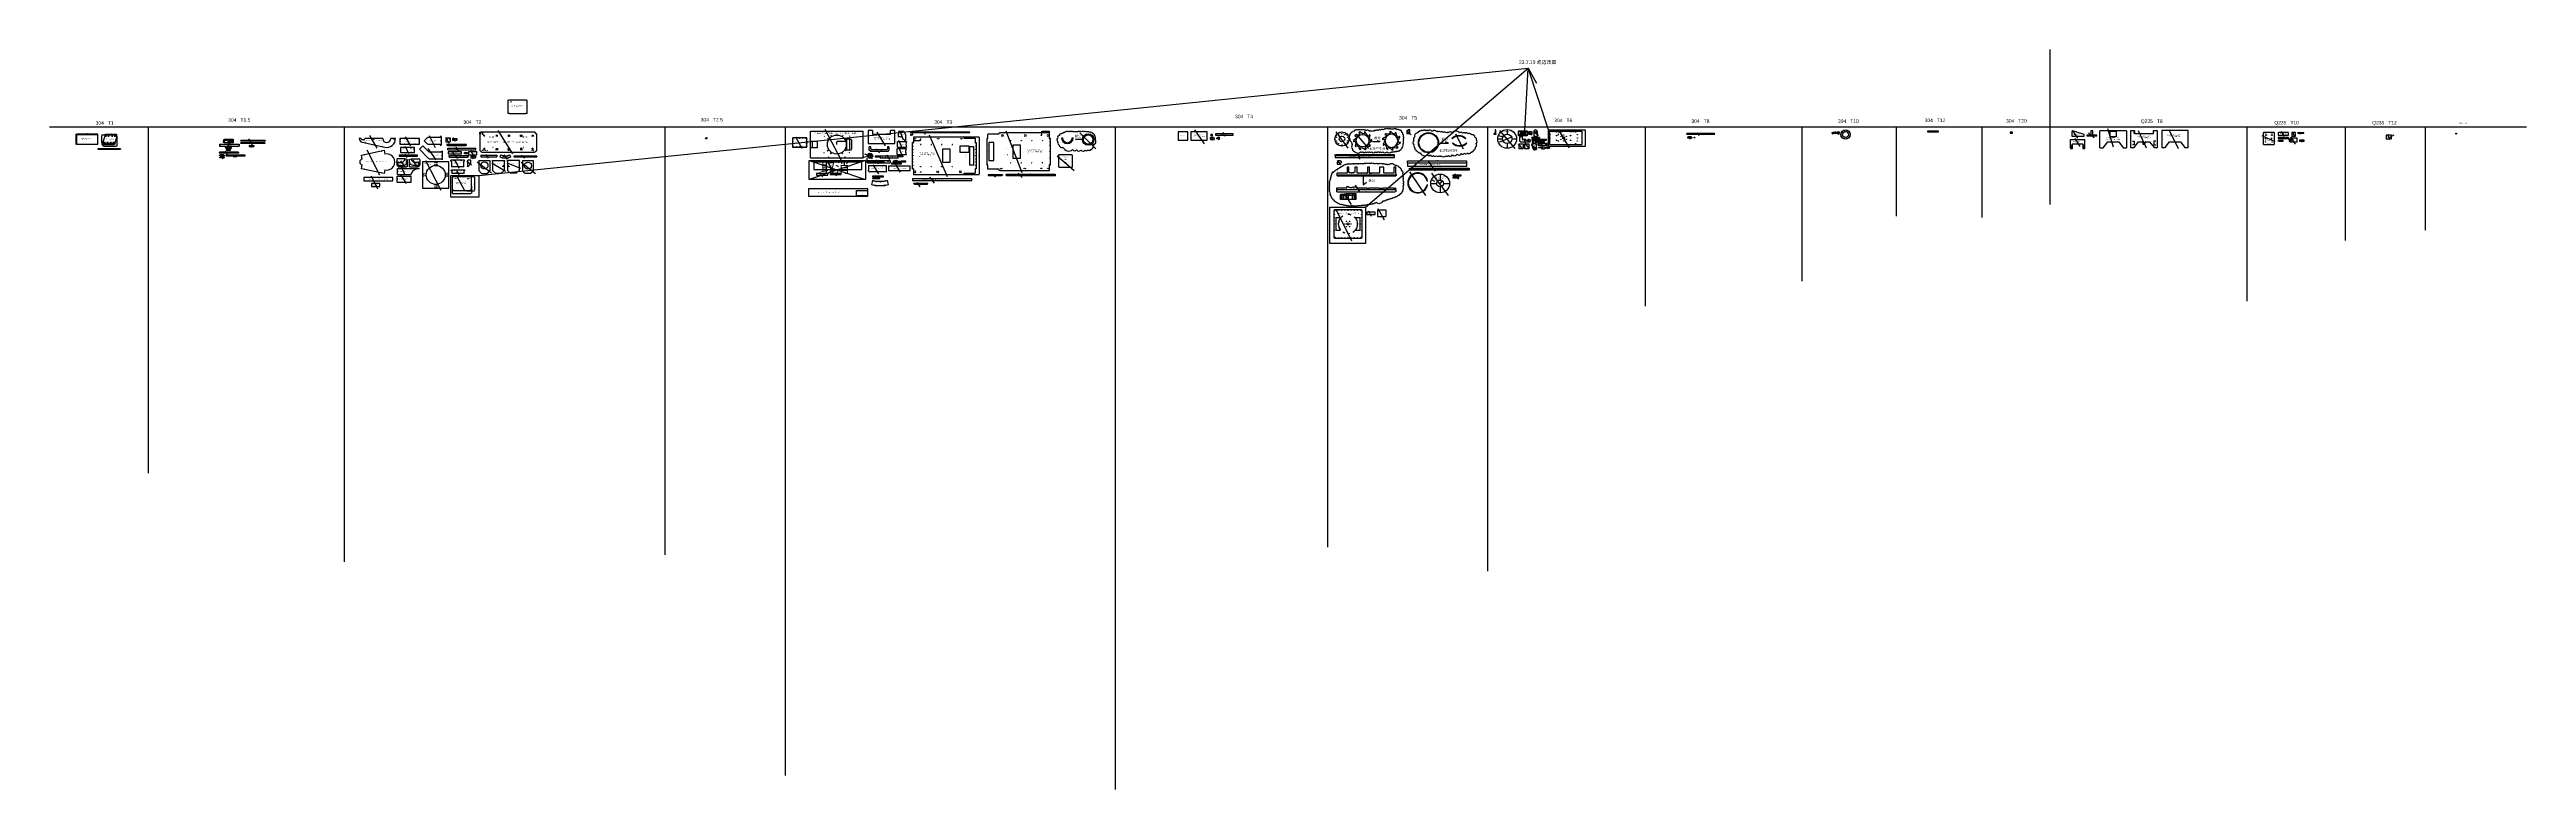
# Model space of a CAD drawing. Extents: x -89772 to 15958, y -15806 to 15762.
import ezdxf

# ---------------------------------------------------------------- set-up
doc = ezdxf.new("R2010")
doc.units = 0
for name, pattern in [('ACAD_ISO03W100', [30, 12, -18]), ('CENTER', [10.16, 6.35, -1.27, 1.27, -1.27]), ('CENTERX2', [20.32, 12.7, -2.54, 2.54, -2.54]), ('PHANTOM', [2.5, 1.25, -0.25, 0.25, -0.25, 0.25, -0.25])]:
    doc.linetypes.add(name, pattern=pattern)
doc.layers.get('0').update_dxf_attribs({"linetype": 'CONTINUOUS'})
doc.layers.get('DEFPOINTS').update_dxf_attribs({"linetype": 'CONTINUOUS'})
doc.layers.add('3中心线层', color=1, linetype='CENTER')
doc.layers.add('9双点划线层', color=6, linetype='PHANTOM')
doc.styles.get("Standard").update_dxf_attribs({"font": 'arial.ttf'})
doc.dimstyles.new('ISO-25', dxfattribs={"dimtxt": 30, "dimasz": 20, "dimexe": 1.25, "dimexo": 0.625, "dimtad": 1, "dimtxsty": 'STANDARD', "dimcen": 2.5, "dimazin": 3, "dimtfac": 1, "dimtmove": 0, "dimatfit": 3})

# ---------------------------------------------------------------- blocks, each defined once
blk = doc.blocks.new('101004002567___板_v2')
at = {"color": 7, "linetype": 'CONTINUOUS'}
for p, q in [((-30894, 2044), (-30979, 2044)), ((-30861, 2011), (-30777, 2011)), ((-30853, 1887), (-29883, 1676)), ((-29973, 2044), (-30744, 2044)), ((-29427, 2044), (-29633, 2044))]:
    blk.add_line(p, q, dxfattribs=at)
for centre in [(-30728, 1873), (-30365, 1794), (-30359, 2016), (-30359, 1890), (-30001, 1715), (-29498, 2016), (-29498, 1890)]:
    blk.add_circle(centre, 4, dxfattribs=at)
for centre, radius, start, end in [((-30819, 2044), 160, 180, 257.71796), ((-30861, 2044), 33, 180, 270), ((-30777, 2044), 33, 270, 0), ((-29803, 2044), 170, 180, 0), ((-29803, 2044), 376, 257.71796, 0)]:
    blk.add_arc(centre, radius, start, end, dxfattribs=at)
at = {"color": 3, "insert": (-30795, 1983), "char_height": 32, "width": 787.51, "attachment_point": 1}
blk.add_mtext('101004002567   {\\fSimSun|b0|i0|c134|p2;板  } 304   T2   {\\fSimSun|b0|i0|c134|p2;共}12{\\fSimSun|b0|i0|c134|p2;件}', dxfattribs=at)
blk = doc.blocks.new('101004002572___板')
at = {"color": 7, "linetype": 'CONTINUOUS'}
for p, q in [((-25551, 1948), (-25551, 1578)), ((-24941, 1958), (-25541, 1958)), ((-25541, 1568), (-24941, 1568)), ((-24931, 1578), (-24931, 1948))]:
    blk.add_line(p, q, dxfattribs=at)
for centre in [(-25535, 1913), (-25535, 1813), (-25535, 1713), (-25535, 1613), (-25505, 1943), (-25505, 1583), (-25373, 1943), (-25373, 1583), (-25241, 1943), (-25241, 1583), (-25109, 1943), (-25109, 1583), (-24977, 1943), (-24977, 1583), (-24947, 1913), (-24947, 1813), (-24947, 1713), (-24947, 1613)]:
    blk.add_circle(centre, 5, dxfattribs=at)
for centre, start, end in [((-25541, 1948), 90, 180), ((-25541, 1578), 180, 270), ((-24941, 1948), 0, 90), ((-24941, 1578), 270, 0)]:
    blk.add_arc(centre, 10, start, end, dxfattribs=at)
at = {"color": 3, "insert": (-25457, 1786), "char_height": 19.2, "width": 456.92, "attachment_point": 1}
blk.add_mtext('101004002572   {\\fSimSun|b0|i0|c134|p2;板  } 304   T3   {\\fSimSun|b0|i0|c134|p2;共}6{\\fSimSun|b0|i0|c134|p2;件}', dxfattribs=at)
blk = doc.blocks.new('101004002549___弯板')
at = {"color": 7, "linetype": 'CONTINUOUS'}
for p, q in [((-28352, 830), (-28352, 694)), ((-27997, 830), (-28352, 830)), ((-28352, 694), (-27997, 694)), ((-27997, 694), (-27997, 830))]:
    blk.add_line(p, q, dxfattribs=at)
at = {"color": 3, "insert": (-28319, 792), "char_height": 19.2, "width": 292.15, "attachment_point": 1}
blk.add_mtext('101004002549   {\\fSimSun|b0|i0|c134|p2;弯板  } 304   T2   1{\\fSimSun|b0|i0|c134|p2;件}/{\\fSimSun|b0|i0|c134|p2;套}   {\\fSimSun|b0|i0|c134|p2;共}6{\\fSimSun|b0|i0|c134|p2;件}', dxfattribs=at)
blk = doc.blocks.new('101004002548___弯板')
at = {"color": 7, "linetype": 'CONTINUOUS'}
for p, q in [((-27443, 1079), (-28681, 1079)), ((-28681, 1079), (-28681, 943)), ((-27443, 943), (-27443, 1079)), ((-28681, 943), (-27443, 943))]:
    blk.add_line(p, q, dxfattribs=at)
at = {"color": 3, "insert": (-28515, 1032), "char_height": 28.8, "width": 870.4, "attachment_point": 1}
blk.add_mtext('101004002548   {\\fSimSun|b0|i0|c134|p2;弯板  } 304   T2   1{\\fSimSun|b0|i0|c134|p2;件}/{\\fSimSun|b0|i0|c134|p2;套}   {\\fSimSun|b0|i0|c134|p2;共}6{\\fSimSun|b0|i0|c134|p2;件}', dxfattribs=at)
blk = doc.blocks.new('101004002547___板')
at = {"color": 7, "linetype": 'CONTINUOUS'}
for p, q in [((-28790, 2031), (-27821, 2242)), ((-27821, 2242), (-27786, 2081)), ((-28755, 1869), (-28790, 2031)), ((-28790, 1458), (-28755, 1619)), ((-27821, 1247), (-28790, 1458)), ((-28757, 1873), (-28756, 1869)), ((-28756, 1619), (-28757, 1615)), ((-27786, 1408), (-27821, 1247)), ((-27786, 2081), (-27786, 2084)), ((-27786, 1404), (-27786, 1408))]:
    blk.add_line(p, q, dxfattribs=at)
for centre in [(-28302, 2124), (-27939, 2203), (-28666, 2045), (-28666, 1444), (-28302, 1364), (-27939, 1285)]:
    blk.add_circle(centre, 4, dxfattribs=at)
for centre, radius, start, end in [((-28728, 1744), 132, 102.45566, 257.54434), ((-28756, 1869), 0.2, 192.28204, 12.28204), ((-28756, 1619), 0.2, 347.71796, 167.71796), ((-27713, 1744), 348, 257.78382, 102.21618), ((-27786, 2081), 0.2, 192.28204, 12.28204), ((-27786, 1408), 0.2, 347.71796, 167.71796)]:
    blk.add_arc(centre, radius, start, end, dxfattribs=at)
at = {"color": 3, "insert": (-28616, 1773), "char_height": 32, "width": 927.64, "attachment_point": 1}
blk.add_mtext('101004002547   {\\fSimSun|b0|i0|c134|p2;板  } 304   T2   1{\\fSimSun|b0|i0|c134|p2;件}/{\\fSimSun|b0|i0|c134|p2;套}   {\\fSimSun|b0|i0|c134|p2;共}6{\\fSimSun|b0|i0|c134|p2;件}', dxfattribs=at)
blk = doc.blocks.new('101004001938____底板')
at = {"color": 6, "linetype": 'CONTINUOUS'}
for p, q in [((-9914, 2223), (-9908, 2218)), ((-9905, 2222), (-9910, 2227)), ((-9892, 2204), (-9887, 2199)), ((-9884, 2203), (-9890, 2209)), ((-9887, 2199), (-9884, 2203)), ((-9728, 2241), (-9726, 2232)), ((-9722, 2234), (-9723, 2241)), ((-9722, 2214), (-9720, 2206)), ((-9720, 2206), (-9715, 2207)), ((-9715, 2207), (-9718, 2217)), ((-9582, 2113), (-9578, 2121)), ((-9577, 2111), (-9574, 2119)), ((-9567, 2146), (-9571, 2138)), ((-9563, 2143), (-9566, 2136)), ((-10092, 1925), (-10097, 1922)), ((-10095, 1917), (-10090, 1920)), ((-10066, 1940), (-10073, 1936)), ((-10070, 1932), (-10064, 1936)), ((-10064, 1936), (-10066, 1940)), ((-10055, 2100), (-10048, 2099)), ((-10047, 2104), (-10053, 2105)), ((-10018, 2101), (-10025, 2102)), ((-10025, 1749), (-10022, 1755)), ((-10023, 2097), (-10018, 2096)), ((-10020, 1747), (-10018, 1752)), ((-10018, 2096), (-10018, 2101)), ((-10011, 1781), (-10013, 1775)), ((-10006, 1779), (-10011, 1781)), ((-10009, 1772), (-10006, 1779)), ((-9868, 1686), (-9872, 1685)), ((-9872, 1685), (-9871, 1677)), ((-9866, 1678), (-9868, 1686)), ((-9865, 1651), (-9866, 1657)), ((-9860, 1651), (-9861, 1657)), ((-9704, 1689), (-9701, 1692)), ((-9699, 1684), (-9704, 1689)), ((-9701, 1692), (-9696, 1688)), ((-9678, 1666), (-9683, 1670)), ((-9674, 1669), (-9680, 1674)), ((-9582, 2113), (-9577, 2111)), ((-9570, 1791), (-9570, 1796)), ((-9570, 1796), (-9562, 1795)), ((-9563, 1790), (-9570, 1791)), ((-9536, 1787), (-9544, 1788)), ((-9536, 1792), (-9542, 1793)), ((-9516, 1961), (-9524, 1956)), ((-9524, 1956), (-9522, 1952)), ((-9522, 1952), (-9513, 1957)), ((-9494, 1974), (-9499, 1971)), ((-9492, 1970), (-9497, 1966))]:
    blk.add_line(p, q, dxfattribs=at)
at = {"color": 7, "linetype": 'CONTINUOUS'}
for centre, radius in [((-9794, 1946), 305), ((-9941, 2148), 6.5), ((-9794, 2196), 6.5), ((-9647, 2148), 6.5), ((-10032, 2023), 6.5), ((-10032, 1869), 6.5), ((-9941, 1744), 6.5), ((-9794, 1946), 116), ((-9794, 1696), 6.5), ((-9647, 1744), 6.5), ((-9556, 2023), 6.5), ((-9556, 1869), 6.5)]:
    blk.add_circle(centre, radius, dxfattribs=at)
at = {"color": 6, "linetype": 'CONTINUOUS'}
for centre in [(-9794, 2237), (-9794, 1655)]:
    blk.add_circle(centre, 3, dxfattribs=at)
at = {"color": 3, "insert": (-9928, 2138), "char_height": 19.2, "width": 295.48, "attachment_point": 1}
blk.add_mtext('101004001938    {\\fSimSun|b0|i0|c134|p2;底板  } 304   T5   1{\\fSimSun|b0|i0|c134|p2;件}/{\\fSimSun|b0|i0|c134|p2;套}   {\\fSimSun|b0|i0|c134|p2;共}6{\\fSimSun|b0|i0|c134|p2;件}', dxfattribs=at)
blk = doc.blocks.new('101004002509____顶板')
at = {"color": 7, "linetype": 'CONTINUOUS'}
for p, q in [((-9048, 2117), (-9165, 2112)), ((-8967, 2250), (-9016, 2232)), ((-9016, 2232), (-8972, 2188)), ((-8869, 2185), (-8967, 2250)), ((-8776, 2259), (-8767, 2198)), ((-8727, 2246), (-8776, 2259)), ((-8685, 2136), (-8727, 2246)), ((-8567, 2141), (-8595, 2086)), ((-8534, 2101), (-8567, 2141)), ((-9152, 1958), (-9243, 1884)), ((-9243, 1884), (-9241, 1833)), ((-9241, 1833), (-9186, 1861)), ((-9165, 2112), (-9193, 2069)), ((-9193, 2069), (-9132, 2059)), ((-9142, 1767), (-9173, 1654)), ((-9173, 1654), (-9141, 1614)), ((-9141, 1614), (-9112, 1669)), ((-9022, 1619), (-8981, 1509)), ((-8981, 1509), (-8931, 1495)), ((-8931, 1495), (-8940, 1556)), ((-8838, 1569), (-8740, 1505)), ((-8740, 1505), (-8692, 1523)), ((-8692, 1523), (-8735, 1567)), ((-8660, 1637), (-8543, 1643)), ((-8514, 1686), (-8575, 1696)), ((-8566, 1987), (-8534, 2101)), ((-8556, 1797), (-8464, 1870)), ((-8543, 1643), (-8514, 1686)), ((-8467, 1922), (-8522, 1894)), ((-8464, 1870), (-8467, 1922))]:
    blk.add_line(p, q, dxfattribs=at)
at = {"color": 6, "linetype": 'CONTINUOUS'}
for p, q in [((-8987, 2204), (-8980, 2210)), ((-8982, 2200), (-8976, 2206)), ((-8952, 2238), (-8959, 2231)), ((-8948, 2234), (-8955, 2227)), ((-8768, 2220), (-8761, 2221)), ((-8768, 2214), (-8760, 2215)), ((-8722, 2227), (-8731, 2226)), ((-8730, 2220), (-8722, 2221)), ((-9227, 1894), (-9224, 1888)), ((-9222, 1897), (-9218, 1890)), ((-9210, 1861), (-9206, 1853)), ((-9206, 1865), (-9201, 1856)), ((-9166, 1672), (-9159, 1669)), ((-9163, 1677), (-9157, 1674)), ((-9152, 2074), (-9153, 2065)), ((-9146, 2110), (-9147, 2102)), ((-9146, 2073), (-9147, 2063)), ((-9140, 2110), (-9141, 2102)), ((-9131, 1654), (-9124, 1650)), ((-9128, 1659), (-9123, 1656)), ((-8987, 1534), (-8979, 1535)), ((-8986, 1528), (-8979, 1529)), ((-8950, 1539), (-8943, 1540)), ((-8948, 1533), (-8942, 1534)), ((-8759, 1521), (-8750, 1530)), ((-8755, 1517), (-8747, 1525)), ((-8733, 1547), (-8725, 1554)), ((-8729, 1543), (-8722, 1549)), ((-8586, 2099), (-8578, 2095)), ((-8583, 2104), (-8575, 2100)), ((-8568, 1646), (-8566, 1654)), ((-8562, 1644), (-8560, 1652)), ((-8561, 1685), (-8560, 1691)), ((-8555, 1683), (-8554, 1690)), ((-8554, 2082), (-8543, 2077)), ((-8542, 2083), (-8551, 2088)), ((-8503, 1892), (-8506, 1899)), ((-8501, 1902), (-8497, 1894)), ((-8486, 1858), (-8490, 1865)), ((-8481, 1860), (-8484, 1868))]:
    blk.add_line(p, q, dxfattribs=at)
at = {"color": 7, "linetype": 'CONTINUOUS'}
blk.add_circle((-8854, 1877), 270, dxfattribs=at)
at = {"color": 6, "linetype": 'CONTINUOUS'}
for centre in [(-9124, 1986), (-8584, 1768)]:
    blk.add_circle(centre, 3, dxfattribs=at)
at = {"color": 7, "linetype": 'CONTINUOUS'}
for centre, radius, start, end in [((-9048, 2137), 20, 272.5491, 306.83316), ((-8854, 1877), 305, 114.12772, 126.83316), ((-8986, 2174), 20, 294.12772, 44.5491), ((-8858, 2202), 20, 236.5491, 270.83316), ((-8854, 1877), 305, 78.12772, 90.83316), ((-8787, 2195), 20, 258.12772, 8.5491), ((-8667, 2143), 20, 200.5491, 234.83316), ((-8854, 1877), 305, 42.12772, 54.83316), ((-9177, 1843), 20, 6.12772, 116.5491), ((-8854, 1877), 305, 186.12772, 198.83316), ((-9164, 1973), 20, 308.5491, 342.83316), ((-8854, 1877), 305, 150.12772, 162.83316), ((-9161, 1772), 20, 344.5491, 18.83316), ((-9135, 2039), 20, 330.12772, 80.5491), ((-9095, 1659), 20, 42.12772, 152.5491), ((-8854, 1877), 305, 222.12772, 234.83316), ((-9041, 1612), 20, 20.5491, 54.83316), ((-8921, 1559), 20, 78.12772, 188.5491), ((-8854, 1877), 305, 258.12772, 270.83316), ((-8849, 1553), 20, 56.5491, 90.83316), ((-8721, 1581), 20, 114.12772, 224.5491), ((-8854, 1877), 305, 294.12772, 306.83316), ((-8659, 1617), 20, 92.5491, 126.83316), ((-8613, 2095), 20, 222.12772, 332.5491), ((-8572, 1716), 20, 150.12772, 260.5491), ((-8854, 1877), 305, 330.12772, 342.83316), ((-8546, 1982), 20, 164.5491, 198.83316), ((-8854, 1877), 305, 6.12772, 18.83316), ((-8543, 1781), 20, 128.5491, 162.83316), ((-8531, 1912), 20, 186.12772, 296.5491)]:
    blk.add_arc(centre, radius, start, end, dxfattribs=at)
at = {"color": 3, "insert": (-8944, 2164), "char_height": 6.4, "width": 195.79, "attachment_point": 1}
blk.add_mtext('101004002509    {\\fSimSun|b0|i0|c134|p2;顶板  } 304   T5   1{\\fSimSun|b0|i0|c134|p2;件}/{\\fSimSun|b0|i0|c134|p2;套}   {\\fSimSun|b0|i0|c134|p2;共}6{\\fSimSun|b0|i0|c134|p2;件}', dxfattribs=at)
blk = doc.blocks.new('23')
at = {"color": 7, "linetype": 'CONTINUOUS'}
for p, q in [((-7464, 3271), (-7473, 3220)), ((-7473, 3220), (-7413, 3235)), ((-7358, 3322), (-7464, 3271)), ((-7336, 3475), (-7373, 3440)), ((-7373, 3440), (-7316, 3416)), ((-7221, 3454), (-7336, 3475)), ((-7113, 3565), (-7164, 3558)), ((-7164, 3558), (-7131, 3506)), ((-7032, 3480), (-7113, 3565)), ((-6924, 3531), (-6929, 3470)), ((-6879, 3507), (-6924, 3531)), ((-6863, 3391), (-6879, 3507)), ((-6747, 3369), (-6787, 3322)), ((-6780, 3219), (-6724, 3322)), ((-6724, 3322), (-6747, 3369))]:
    blk.add_line(p, q, dxfattribs=at)
at = {"color": 6, "linetype": 'CONTINUOUS'}
for p, q in [((-7445, 3277), (-7444, 3271)), ((-7440, 3279), (-7438, 3271)), ((-7437, 3241), (-7435, 3233)), ((-7431, 3244), (-7429, 3234)), ((-7332, 3435), (-7335, 3427)), ((-7326, 3433), (-7330, 3424)), ((-7318, 3469), (-7321, 3462)), ((-7312, 3468), (-7315, 3460)), ((-7141, 3525), (-7134, 3530)), ((-7138, 3520), (-7131, 3525)), ((-7101, 3550), (-7109, 3545)), ((-7097, 3545), (-7105, 3540)), ((-6926, 3485), (-6918, 3485)), ((-6925, 3491), (-6918, 3491)), ((-6888, 3482), (-6880, 3482)), ((-6878, 3488), (-6887, 3488)), ((-6775, 3333), (-6768, 3326)), ((-6770, 3337), (-6764, 3331)), ((-6747, 3309), (-6738, 3301)), ((-6736, 3307), (-6743, 3314))]:
    blk.add_line(p, q, dxfattribs=at)
for p, q in [((-7390, 3176), (-7355, 3176)), ((-6816, 3176), (-6781, 3176))]:
    blk.add_line(p, q)
blk.add_circle((-7324, 3344), 3, dxfattribs=at)
at = {"color": 7, "linetype": 'CONTINUOUS'}
for centre, radius, start, end in [((-7408, 3215), 20, 353.12772, 103.5491), ((-7086, 3177), 305, 173.12772, 180.02208), ((-7366, 3340), 20, 295.5491, 329.83316), ((-7086, 3177), 270, 359.97505, 180.02495), ((-7086, 3177), 305, 137.12772, 149.83316), ((-7324, 3398), 20, 317.12772, 67.5491), ((-7217, 3474), 20, 259.5491, 293.83316), ((-7086, 3177), 305, 101.12772, 113.83316), ((-7148, 3495), 20, 281.12772, 31.5491), ((-7017, 3494), 20, 223.5491, 257.83316), ((-7086, 3177), 305, 65.12772, 77.83316), ((-6949, 3471), 20, 245.12772, 355.5491), ((-6844, 3393), 20, 187.5491, 221.83316), ((-7086, 3177), 305, 29.12772, 41.83316), ((-6802, 3335), 20, 209.12772, 319.5491), ((-6763, 3210), 20, 151.5491, 185.83316), ((-7086, 3177), 305, 359.97792, 5.83316)]:
    blk.add_arc(centre, radius, start, end, dxfattribs=at)
at = {"color": 3, "insert": (-7195, 3458), "char_height": 6.4, "width": 203.52, "attachment_point": 1}
blk.add_mtext('101004002509    {\\fSimSun|b0|i0|c134|p2;顶板  } 304   T5   1{\\fSimSun|b0|i0|c134|p2;件}/{\\fSimSun|b0|i0|c134|p2;套}   {\\fSimSun|b0|i0|c134|p2;共}6{\\fSimSun|b0|i0|c134|p2;件}', dxfattribs=at)
blk = doc.blocks.new('34')
for p, q in [((-8541, 3176), (-8506, 3176)), ((-7967, 3176), (-7932, 3176))]:
    blk.add_line(p, q)
at = {"color": 7, "linetype": 'CONTINUOUS'}
for p, q in [((-8542, 3134), (-8598, 3031)), ((-8598, 3031), (-8576, 2984)), ((-8576, 2984), (-8536, 3031)), ((-8459, 2963), (-8443, 2846)), ((-8443, 2846), (-8398, 2822)), ((-8398, 2822), (-8393, 2883)), ((-8291, 2873), (-8210, 2788)), ((-8210, 2788), (-8159, 2795)), ((-8159, 2795), (-8191, 2847)), ((-8102, 2899), (-7986, 2878)), ((-7949, 2914), (-8006, 2937)), ((-7986, 2878), (-7949, 2914)), ((-7964, 3031), (-7859, 3082)), ((-7849, 3133), (-7910, 3118)), ((-7859, 3082), (-7849, 3133))]:
    blk.add_line(p, q, dxfattribs=at)
at = {"color": 6, "linetype": 'CONTINUOUS'}
for p, q in [((-8587, 3047), (-8581, 3042)), ((-8583, 3051), (-8578, 3047)), ((-8557, 3021), (-8551, 3016)), ((-8553, 3026), (-8548, 3022)), ((-8444, 2866), (-8437, 2865)), ((-8443, 2872), (-8436, 2871)), ((-8407, 2869), (-8400, 2868)), ((-8406, 2863), (-8400, 2862)), ((-8224, 2809), (-8214, 2815)), ((-8221, 2803), (-8212, 2809)), ((-8193, 2828), (-8184, 2833)), ((-8190, 2822), (-8182, 2827)), ((-8010, 2887), (-8007, 2895)), ((-8005, 2884), (-8001, 2892)), ((-7995, 2923), (-7993, 2929)), ((-7990, 2920), (-7987, 2927)), ((-7892, 3112), (-7893, 3119)), ((-7888, 3122), (-7886, 3112)), ((-7883, 3075), (-7885, 3083)), ((-7877, 3076), (-7879, 3085))]:
    blk.add_line(p, q, dxfattribs=at)
blk.add_circle((-7998, 3010), 3, dxfattribs=at)
at = {"color": 7, "linetype": 'CONTINUOUS'}
for centre, radius, start, end in [((-8237, 3177), 305, 180.02205, 185.83312), ((-8237, 3177), 270, 180.02491, 359.97501), ((-8237, 3177), 305, 353.12769, 359.97788), ((-8560, 3144), 20, 331.54906, 5.83312), ((-8520, 3019), 20, 29.12769, 139.54906), ((-8237, 3177), 305, 209.12769, 221.83312), ((-8479, 2960), 20, 7.54906, 41.83312), ((-8373, 2882), 20, 65.12769, 175.54906), ((-8237, 3177), 305, 245.12769, 257.83312), ((-8305, 2859), 20, 43.54906, 77.83312), ((-8174, 2858), 20, 101.12769, 211.54906), ((-8237, 3177), 305, 281.12769, 293.83312), ((-8105, 2879), 20, 79.54906, 113.83312), ((-7999, 2956), 20, 137.12769, 247.54906), ((-8237, 3177), 305, 317.12769, 329.83312), ((-7956, 3013), 20, 115.54906, 149.83312), ((-7914, 3138), 20, 173.12769, 283.54906)]:
    blk.add_arc(centre, radius, start, end, dxfattribs=at)
at = {"color": 3, "insert": (-8335, 2906), "char_height": 6.4, "width": 199.28, "attachment_point": 1}
blk.add_mtext('101004002509    {\\fSimSun|b0|i0|c134|p2;顶板  } 304   T5   1{\\fSimSun|b0|i0|c134|p2;件}/{\\fSimSun|b0|i0|c134|p2;套}   {\\fSimSun|b0|i0|c134|p2;共}6{\\fSimSun|b0|i0|c134|p2;件}', dxfattribs=at)
blk = doc.blocks.new('101004002510____板')
at = {"color": 7, "linetype": 'CONTINUOUS'}
for p, q in [((-9893, 1356), (-9893, 1272)), ((-9855, 1356), (-9893, 1356)), ((-9893, 1272), (-9765, 1272)), ((-9765, 1427), (-9853, 1427)), ((-9853, 1427), (-9853, 1358)), ((-9765, 1272), (-9765, 1427))]:
    blk.add_line(p, q, dxfattribs=at)
at = {"color": 6, "linetype": 'CONTINUOUS'}
for p, q in [((-9811, 1427), (-9811, 1406)), ((-9811, 1292), (-9811, 1272)), ((-9805, 1425), (-9805, 1406)), ((-9805, 1272), (-9805, 1290))]:
    blk.add_line(p, q, dxfattribs=at)
at = {"color": 7, "linetype": 'CONTINUOUS'}
blk.add_arc((-9853, 1356), 2, 180, 90, dxfattribs=at)
at = {"color": 3, "insert": (-9876, 1330), "char_height": 6.4, "width": 100.81, "attachment_point": 1}
blk.add_mtext('101004002510   {\\fSimSun|b0|i0|c134|p2;板 }304   T5   10{\\fSimSun|b0|i0|c134|p2;件}/{\\fSimSun|b0|i0|c134|p2;套}   {\\fSimSun|b0|i0|c134|p2;共}60{\\fSimSun|b0|i0|c134|p2;件}', dxfattribs=at)
blk = doc.blocks.new('101004002511____加强板')
at = {"color": 7, "linetype": 'CONTINUOUS'}
for p, q in [((-2704, 2147), (-2704, 2127)), ((-2651, 2147), (-2704, 2147)), ((-2704, 2127), (-2619, 2127)), ((-2619, 2307), (-2649, 2307)), ((-2649, 2307), (-2649, 2149)), ((-2619, 2127), (-2619, 2307))]:
    blk.add_line(p, q, dxfattribs=at)
blk.add_arc((-2649, 2147), 2, 180, 90, dxfattribs=at)
at = {"color": 3, "insert": (-2700, 2144), "char_height": 4.608, "width": 77.79, "attachment_point": 1}
blk.add_mtext('101004002511    {\\fSimSun|b0|i0|c134|p2;加强板  } 304   T6   10{\\fSimSun|b0|i0|c134|p2;件}/{\\fSimSun|b0|i0|c134|p2;套}   {\\fSimSun|b0|i0|c134|p2;共}60{\\fSimSun|b0|i0|c134|p2;件}', dxfattribs=at)
blk = doc.blocks.new('101004002530____板')
at = {"color": 6, "linetype": 'CONTINUOUS'}
for p, q in [((-8048, 2137), (-8016, 2137)), ((-7377, 2137), (-7414, 2137)), ((-8109, 2037), (-8081, 2037)), ((-8109, 1697), (-8081, 1697)), ((-8048, 1597), (-8016, 1597)), ((-7378, 1597), (-7411, 1597)), ((-7318, 2037), (-7346, 2037)), ((-7318, 1697), (-7346, 1697))]:
    blk.add_line(p, q, dxfattribs=at)
at = {"color": 7, "linetype": 'CONTINUOUS'}
for radius in [430, 405]:
    blk.add_circle((-7713, 1867), radius, dxfattribs=at)
at = {"color": 3, "insert": (-7812, 2286), "char_height": 6.4, "width": 193.33, "attachment_point": 1}
blk.add_mtext('101004002530    {\\fSimSun|b0|i0|c134|p2;板  } 304   T5   1{\\fSimSun|b0|i0|c134|p2;件}/{\\fSimSun|b0|i0|c134|p2;套}   {\\fSimSun|b0|i0|c134|p2;共}24{\\fSimSun|b0|i0|c134|p2;件}', dxfattribs=at)
blk = doc.blocks.new('65')
at = {"color": 7}
for p, q in [((-4778, -347), (-4760, -365)), ((-4169, -347), (-4187, -365))]:
    blk.add_line(p, q, dxfattribs=at)
at = {"color": 6, "linetype": 'CONTINUOUS'}
for p, q in [((-4633, -251), (-4614, -271)), ((-4520, -223), (-4496, -247))]:
    blk.add_line(p, q, dxfattribs=at)
at = {"color": 7, "linetype": 'CONTINUOUS'}
for radius in [430, 405]:
    blk.add_arc((-4474, -651), radius, 45, 135, dxfattribs=at)
at = {"color": 3, "insert": (-4585, -235), "char_height": 6.4, "width": 193.39, "attachment_point": 1}
blk.add_mtext('101004002530    {\\fSimSun|b0|i0|c134|p2;板  } 304   T5   2{\\fSimSun|b0|i0|c134|p2;件}/{\\fSimSun|b0|i0|c134|p2;套}   {\\fSimSun|b0|i0|c134|p2;共}10{\\fSimSun|b0|i0|c134|p2;件}', dxfattribs=at)
blk = doc.blocks.new('8')
for p, q in [((-4741, -549), (-4723, -531)), ((-4150, -531), (-4132, -549))]:
    blk.add_line(p, q)
at = {"color": 6, "linetype": 'CONTINUOUS'}
for p, q in [((-4596, -645), (-4576, -625)), ((-4482, -673), (-4459, -649))]:
    blk.add_line(p, q, dxfattribs=at)
at = {"color": 7, "linetype": 'CONTINUOUS'}
for radius in [430, 405]:
    blk.add_arc((-4436, -245), radius, 225, 315, dxfattribs=at)
at = {"color": 3, "insert": (-4544, -652), "char_height": 6.4, "width": 199.91, "attachment_point": 1}
blk.add_mtext('101004002530    {\\fSimSun|b0|i0|c134|p2;板  } 304   T5   2{\\fSimSun|b0|i0|c134|p2;件}/{\\fSimSun|b0|i0|c134|p2;套}   {\\fSimSun|b0|i0|c134|p2;共}10{\\fSimSun|b0|i0|c134|p2;件}', dxfattribs=at)
blk = doc.blocks.new('101004002532____弯板VV1')
at = {"color": 7, "linetype": 'CONTINUOUS'}
for p, q in [((-6829, 1924), (-6829, 1844)), ((-6789, 1924), (-6829, 1924)), ((-6809, 1824), (-6694, 1824)), ((-6789, 1914), (-6789, 1960)), ((-6789, 1914), (-6789, 1924)), ((-6789, 1914), (-6789, 1914)), ((-6769, 1980), (-6697, 1980)), ((-6677, 1960), (-6677, 1914)), ((-6676, 1914), (-6677, 1914)), ((-6676, 1924), (-6676, 1914)), ((-6634, 1924), (-6676, 1924))]:
    blk.add_line(p, q, dxfattribs=at)
blk.add_circle((-6814, 1893), 6.5, dxfattribs=at)
for centre, radius, start, end in [((-6809, 1844), 20, 180, 270), ((-6769, 1960), 20, 90, 180), ((-6697, 1960), 20, 0, 90), ((-6299, 1654), 430, 141.13635, 156.72946)]:
    blk.add_arc(centre, radius, start, end, dxfattribs=at)
at = {"color": 3, "insert": (-6789, 1904), "char_height": 6.4, "width": 102.49, "attachment_point": 1}
blk.add_mtext('101004002532    {\\fSimSun|b0|i0|c134|p2;弯板  } 304   T5   4{\\fSimSun|b0|i0|c134|p2;件}/{\\fSimSun|b0|i0|c134|p2;套}   {\\fSimSun|b0|i0|c134|p2;共}96{\\fSimSun|b0|i0|c134|p2;件}', dxfattribs=at)
blk = doc.blocks.new('101004002531____环')
at = {"color": 7, "linetype": 'CONTINUOUS'}
for p, q in [((-6911, 2188), (-6911, 2108)), ((-4385, 2188), (-6911, 2188)), ((-4385, 2108), (-4385, 2188)), ((-6911, 2108), (-4385, 2108))]:
    blk.add_line(p, q, dxfattribs=at)
at = {"color": 3, "insert": (-6326, 2169), "char_height": 32, "width": 988.2, "attachment_point": 1}
blk.add_mtext('101004002531    {\\fSimSun|b0|i0|c134|p2;环  } 304   T5   1{\\fSimSun|b0|i0|c134|p2;件}/{\\fSimSun|b0|i0|c134|p2;套}   {\\fSimSun|b0|i0|c134|p2;共}24{\\fSimSun|b0|i0|c134|p2;件}', dxfattribs=at)
blk = doc.blocks.new('101004000308_环')
for radius in [17.5, 9.5]:
    blk.add_circle((64831, 181), radius)
at = {"color": 3, "insert": (64815, 184), "char_height": 2.1, "width": 33.73, "attachment_point": 1}
blk.add_mtext('101004000308 {\\fSimSun|b0|i0|c134|p2;环}  Q235  T15  {\\fSimSun|b0|i0|c134|p2;1件}/{\\fSimSun|b0|i0|c134|p2;套}  {\\fSimSun|b0|i0|c134|p2;共计6件}', dxfattribs=at)
blk = doc.blocks.new('A$C74381F43')
at = {"color": 7, "linetype": 'CONTINUOUS'}
for p, q in [((19, 76), (219, 76)), ((19, 36), (219, 36))]:
    blk.add_line(p, q, dxfattribs=at)
at = {"color": 6, "linetype": 'CONTINUOUS'}
blk.add_circle((119, 56), 17.5, dxfattribs=at)
at = {"layer": '3中心线层', "color": 0, "linetype": 'BYBLOCK'}
for p, q in [((19, 36), (19, 76)), ((219, 36), (219, 76))]:
    blk.add_line(p, q, dxfattribs=at)
at = {"layer": '9双点划线层', "linetype": 'CENTERX2'}
for p, q in [((79, 36), (79, 76)), ((159, 76), (159, 36))]:
    blk.add_line(p, q, dxfattribs=at)
at = {"color": 3, "insert": (84, 62), "char_height": 3.5, "width": 120.93, "attachment_point": 1}
blk.add_mtext('101004000309  {\\fSimSun|b0|i0|c134|p2;弯板}  Q235A  T10 1{\\fSimSun|b0|i0|c134|p2;件}/{\\fSimSun|b0|i0|c134|p2;套}  {\\fSimSun|b0|i0|c134|p2;共计6件}', dxfattribs=at)
blk = doc.blocks.new('101004002429____板')
at = {"color": 7, "linetype": 'CONTINUOUS'}
for p, q in [((-31169, 2164), (-32009, 2164)), ((-32009, 2164), (-32009, 1919)), ((-31169, 1919), (-31169, 2164)), ((-32009, 1919), (-31169, 1919))]:
    blk.add_line(p, q, dxfattribs=at)
for centre in [(-31997, 2118), (-31969, 2157), (-31817, 2157), (-31665, 2157), (-31513, 2157), (-31361, 2157), (-31209, 2157), (-31182, 2118), (-31997, 2042), (-31997, 1966), (-31969, 1926), (-31817, 1926), (-31665, 1926), (-31513, 1926), (-31361, 1926), (-31209, 1926), (-31182, 2042), (-31182, 1966)]:
    blk.add_circle(centre, 5, dxfattribs=at)
at = {"color": 3, "insert": (-31854, 2059), "char_height": 19.2, "width": 474.67, "attachment_point": 1}
blk.add_mtext('101004002429    {\\fSimSun|b0|i0|c134|p2;板  } 304   T2   {\\fSimSun|b0|i0|c134|p2;共}6{\\fSimSun|b0|i0|c134|p2;件}', dxfattribs=at)
blk = doc.blocks.new('A$C7C5F544C')
at = {"color": 7, "linetype": 'CONTINUOUS'}
for p, q in [((26, 23), (26, 0)), ((66, 23), (26, 23)), ((106, 28), (66, 28)), ((66, 28), (66, 23)), ((106, 0), (106, 28)), ((26, 0), (106, 0))]:
    blk.add_line(p, q, dxfattribs=at)
for centre in [(41, 11), (91, 11)]:
    blk.add_circle(centre, 4.5, dxfattribs=at)
at = {"color": 3, "insert": (33, 18), "char_height": 2.8, "width": 57.8, "attachment_point": 1}
blk.add_mtext('101004000479 {\\fSimSun|b0|i0|c134|p2;板}  ASI304  T2.5   1{\\fSimSun|b0|i0|c134|p2;件}/{\\fSimSun|b0|i0|c134|p2;套}   {\\fSimSun|b0|i0|c134|p2;共计72件}', dxfattribs=at)
blk = doc.blocks.new('*D21')
at = {"color": 0}
for p, q in [((-34660, 9512), (-34660, 9556)), ((-34640, 9555), (-34038, 9555)), ((-34018, 9512), (-34018, 9556))]:
    blk.add_line(p, q, dxfattribs=at)
for points in [[(-34640, 9558), (-34640, 9551), (-34660, 9555)], [(-34038, 9558), (-34038, 9551), (-34018, 9555)]]:
    blk.add_solid(points, dxfattribs=at)
at = {"layer": 'DEFPOINTS', "color": 0}
for p in [(-34018, 9555), (-34660, 9511), (-34018, 9511)]:
    blk.add_point(p, dxfattribs=at)
at = {"color": 0, "insert": (-34339, 9573), "char_height": 30, "attachment_point": 5}
blk.add_mtext('641,98', dxfattribs=at)
blk = doc.blocks.new('*D23')
at = {"color": 0}
for p, q in [((-34842, 9795), (-34842, 9686)), ((-34822, 9687), (-32331, 9687)), ((-32311, 9795), (-32311, 9686))]:
    blk.add_line(p, q, dxfattribs=at)
for points in [[(-34822, 9690), (-34822, 9684), (-34842, 9687)], [(-32331, 9690), (-32331, 9684), (-32311, 9687)]]:
    blk.add_solid(points, dxfattribs=at)
at = {"layer": 'DEFPOINTS', "color": 0}
for p in [(-34842, 9795), (-32311, 9795), (-32311, 9687)]:
    blk.add_point(p, dxfattribs=at)
at = {"color": 0, "insert": (-33576, 9706), "char_height": 30, "attachment_point": 5}
blk.add_mtext('2530,96', dxfattribs=at)
blk = doc.blocks.new('A$C75DB3C6F')
at = {"color": 7, "linetype": 'CONTINUOUS'}
for p, q in [((20, 150), (20, 0)), ((180, 150), (20, 150)), ((20, 0), (180, 0)), ((180, 0), (180, 150))]:
    blk.add_line(p, q, dxfattribs=at)
at = {"color": 3, "insert": (36, 101), "char_height": 7, "width": 125.07, "attachment_point": 1}
blk.add_mtext('101004000370  {\\fSimSun|b0|i0|c134|p2;板}  Q235A  T10 4{\\fSimSun|b0|i0|c134|p2;件}/{\\fSimSun|b0|i0|c134|p2;套}  {\\fSimSun|b0|i0|c134|p2;共计24件}', dxfattribs=at)
blk = doc.blocks.new('A$C754851AC')
at = {"color": 7, "linetype": 'CONTINUOUS'}
for p, q in [((350, 160), (80, 160)), ((80, 0), (350, 0)), ((350, 0), (350, 160))]:
    blk.add_line(p, q, dxfattribs=at)
blk.add_circle((80, 80), 40, dxfattribs=at)
blk.add_arc((80, 80), 80, 90, 270, dxfattribs=at)
at = {"color": 3, "insert": (71, 98), "char_height": 7, "width": 245.01, "attachment_point": 1}
blk.add_mtext('101004000371  {\\fSimSun|b0|i0|c134|p2;板}  Q235A  T10   4{\\fSimSun|b0|i0|c134|p2;件}/{\\fSimSun|b0|i0|c134|p2;套}  {\\fSimSun|b0|i0|c134|p2;共计24件}', dxfattribs=at)
blk = doc.blocks.new('101004000368_179020116-4__')
at = {"color": 7, "linetype": 'CONTINUOUS'}
for p, q in [((30538, 123932), (30538, 123962)), ((30538, 123962), (30802, 123962)), ((30538, 123932), (30802, 123932)), ((30802, 123932), (30802, 123962))]:
    blk.add_line(p, q, dxfattribs=at)
at = {"color": 6, "linetype": 'CENTERX2'}
blk.add_line((30670, 123962), (30670, 123932), dxfattribs=at)
at = {"color": 3, "insert": (30552, 123953), "char_height": 5.04, "width": 209.4, "attachment_point": 1}
blk.add_mtext('101004000368(179020116-4)   {\\fSimSun|b0|i0|c134|p2;板} Q235   T10   4{\\fSimSun|b0|i0|c134|p2;件/套   共24件}', dxfattribs=at)
blk = doc.blocks.new('*D27')
at = {"color": 0}
for p, q in [((-26624, 11928), (-26566, 11928)), ((-26624, 11822), (-26566, 11822)), ((-26567, 11908), (-26567, 11842))]:
    blk.add_line(p, q, dxfattribs=at)
for points in [[(-26570, 11908), (-26563, 11908), (-26567, 11928)], [(-26570, 11842), (-26563, 11842), (-26567, 11822)]]:
    blk.add_solid(points, dxfattribs=at)
at = {"layer": 'DEFPOINTS', "color": 0}
for p in [(-26625, 11928), (-26625, 11822), (-26567, 11822)]:
    blk.add_point(p, dxfattribs=at)
at = {"color": 0, "insert": (-26583, 11875), "char_height": 30, "attachment_point": 5, "rotation": 90}
blk.add_mtext('106', dxfattribs=at)
blk = doc.blocks.new('101004000419_201020120-4_块')
for p, q in [((11534, 123584), (11499, 123584)), ((11499, 123584), (11499, 123566)), ((11499, 123566), (11534, 123566)), ((11534, 123566), (11534, 123584))]:
    blk.add_line(p, q)
at = {"color": 3, "insert": (11501, 123578), "char_height": 1.588, "width": 32.77, "attachment_point": 1}
blk.add_mtext('101004000419{\\fSimSun|b0|i0|c134|p2;（}201020120-4{\\fSimSun|b0|i0|c134|p2;）块 }304   T10   2{\\fSimSun|b0|i0|c134|p2;件/套 共24件}', dxfattribs=at)
blk = doc.blocks.new('A$C792E24FF')
at = {"color": 7, "linetype": 'CONTINUOUS'}
for p, q in [((160, 94), (0, 94)), ((0, 94), (0, 0)), ((0, 0), (160, 0)), ((160, 0), (160, 94))]:
    blk.add_line(p, q, dxfattribs=at)
at = {"color": 3, "insert": (8, 66), "char_height": 7, "width": 146.43, "attachment_point": 1}
blk.add_mtext('101004000405  {\\fSimSun|b0|i0|c134|p2;起吊板 } ASI304  T6  4{\\fSimSun|b0|i0|c134|p2;件}/{\\fSimSun|b0|i0|c134|p2;套}  {\\fSimSun|b0|i0|c134|p2;共计24件  }', dxfattribs=at)
blk = doc.blocks.new('A$C72A90F25')
at = {"color": 7, "linetype": 'CONTINUOUS'}
for p, q in [((0, 180), (0, 0)), ((0, 0), (160, 0)), ((160, 0), (160, 180))]:
    blk.add_line(p, q, dxfattribs=at)
blk.add_circle((80, 180), 40, dxfattribs=at)
blk.add_arc((80, 180), 80, 0, 180, dxfattribs=at)
at = {"color": 3, "insert": (14, 126), "char_height": 7, "width": 139.45, "attachment_point": 1}
blk.add_mtext('101004000406  {\\fSimSun|b0|i0|c134|p2;板 } ASI304  T6  4{\\fSimSun|b0|i0|c134|p2;件}/{\\fSimSun|b0|i0|c134|p2;套}  {\\fSimSun|b0|i0|c134|p2;共计24件  }', dxfattribs=at)
blk = doc.blocks.new('A$C77535882')
at = {"color": 7, "linetype": 'CONTINUOUS'}
for p, q in [((37, 30), (0, 30)), ((0, 30), (0, 0)), ((0, 0), (34, 0)), ((37, 3), (37, 30))]:
    blk.add_line(p, q, dxfattribs=at)
at = {"color": 0}
blk.add_line((37, 3), (34, 0), dxfattribs=at)
at = {"color": 3, "insert": (0, 25), "char_height": 2.8, "width": 36.06, "attachment_point": 1}
blk.add_mtext('101004000425  {\\fSimSun|b0|i0|c134|p2;板 } ASI304  T3  15{\\fSimSun|b0|i0|c134|p2;件}/{\\fSimSun|b0|i0|c134|p2;套}  {\\fSimSun|b0|i0|c134|p2;共计90件}{\\fSimSun|b0|i0|c134|p2;\\C1; }{\\fSimSun|b0|i0|c134|p2; }', dxfattribs=at)
blk = doc.blocks.new('179020122-3_焊板')
at = {"color": 7, "linetype": 'CONTINUOUS'}
for p, q in [((-10435, 8716), (-10435, 8706)), ((-10375, 8721), (-10430, 8721)), ((-10430, 8701), (-10375, 8701)), ((-10370, 8706), (-10370, 8716))]:
    blk.add_line(p, q, dxfattribs=at)
for centre in [(-10428, 8711), (-10378, 8711)]:
    blk.add_circle(centre, 3.4, dxfattribs=at)
for centre, start, end in [((-10430, 8716), 90, 180), ((-10430, 8706), 180, 270), ((-10375, 8716), 0, 90), ((-10375, 8706), 270, 0)]:
    blk.add_arc(centre, 5, start, end, dxfattribs=at)
at = {"color": 3, "insert": (-10424, 8717), "char_height": 3.281, "width": 51.37, "attachment_point": 1}
blk.add_mtext('179020122-3 {\\fSimSun|b0|i0|c134|p2;焊板}  304  T6   6{\\fSimSun|b0|i0|c134|p2;件}/{\\fSimSun|b0|i0|c134|p2;套}  {\\fSimSun|b0|i0|c134|p2;共}36{\\fSimSun|b0|i0|c134|p2;件}', dxfattribs=at)
blk = doc.blocks.new('A$C76CA6FF2')
at = {"color": 7, "linetype": 'CONTINUOUS'}
for p, q in [((0, 30), (0, 0)), ((40, 30), (0, 30)), ((40, 0), (40, 30)), ((0, 0), (40, 0))]:
    blk.add_line(p, q, dxfattribs=at)
at = {"color": 3, "insert": (4, 21), "char_height": 1.75, "width": 30.43, "attachment_point": 1}
blk.add_mtext('101004000397  {\\fSimSun|b0|i0|c134|p2;板 } ASI304  T10  2{\\fSimSun|b0|i0|c134|p2;件}/{\\fSimSun|b0|i0|c134|p2;套}  {\\fSimSun|b0|i0|c134|p2;共计12件  }', dxfattribs=at)
blk = doc.blocks.new('A$C08660209')
at = {"color": 7, "linetype": 'CONTINUOUS'}
for p, q in [((0, 40), (0, 0)), ((100, 40), (0, 40)), ((0, 0), (100, 0)), ((100, 0), (100, 40))]:
    blk.add_line(p, q, dxfattribs=at)
blk.add_circle((50, 20), 8.75, dxfattribs=at)
at = {"color": 3, "insert": (-10, 26), "char_height": 7, "width": 123.19, "attachment_point": 1}
blk.add_mtext('101004000398  {\\fSimSun|b0|i0|c134|p2;板 } ASI304  T20  1{\\fSimSun|b0|i0|c134|p2;件}/{\\fSimSun|b0|i0|c134|p2;套}  {\\fSimSun|b0|i0|c134|p2;共计6件  }', dxfattribs=at)
blk = doc.blocks.new('101004000427__标牌架')
at = {"color": 7, "linetype": 'CONTINUOUS'}
for p, q in [((-19656, 250), (-19656, 390)), ((-19656, 390), (-19317, 390)), ((-19656, 250), (-19317, 250)), ((-19317, 250), (-19317, 390))]:
    blk.add_line(p, q, dxfattribs=at)
at = {"color": 6, "linetype": 'CENTERX2'}
for p, q in [((-19644, 390), (-19644, 380)), ((-19644, 250), (-19644, 260)), ((-19595, 390), (-19595, 380)), ((-19595, 250), (-19595, 260)), ((-19378, 390), (-19378, 380)), ((-19378, 250), (-19378, 260)), ((-19329, 390), (-19329, 380)), ((-19329, 250), (-19329, 260))]:
    blk.add_line(p, q, dxfattribs=at)
at = {"color": 3, "insert": (-19598, 325), "char_height": 7, "width": 246, "attachment_point": 1}
blk.add_mtext('101004000427  {\\fSimSun|b0|i0|c134|p2;标牌架 } ASI304  T2   1{\\fSimSun|b0|i0|c134|p2;件}/{\\fSimSun|b0|i0|c134|p2;套}  {\\fSimSun|b0|i0|c134|p2;共计6件  }', dxfattribs=at)
blk = doc.blocks.new('101004002423____弯板')
at = {"color": 7, "linetype": 'CONTINUOUS'}
for p, q in [((-36871, 2322), (-36031, 2322)), ((-36871, 2322), (-36871, 2238)), ((-36871, 2238), (-36031, 2238)), ((-36836, 2311), (-36836, 2306)), ((-36825, 2306), (-36825, 2311)), ((-36684, 2311), (-36684, 2306)), ((-36673, 2306), (-36673, 2311)), ((-36532, 2311), (-36532, 2306)), ((-36521, 2306), (-36521, 2311)), ((-36380, 2311), (-36380, 2306)), ((-36369, 2306), (-36369, 2311)), ((-36228, 2311), (-36228, 2306)), ((-36217, 2306), (-36217, 2311)), ((-36076, 2311), (-36076, 2306)), ((-36065, 2306), (-36065, 2311)), ((-36031, 2322), (-36031, 2238))]:
    blk.add_line(p, q, dxfattribs=at)
for centre, start, end in [((-36831, 2311), 0, 180), ((-36831, 2306), 180, 0), ((-36679, 2311), 0, 180), ((-36679, 2306), 180, 0), ((-36527, 2311), 0, 180), ((-36527, 2306), 180, 0), ((-36375, 2311), 0, 180), ((-36375, 2306), 180, 0), ((-36223, 2311), 0, 180), ((-36223, 2306), 180, 0), ((-36071, 2311), 0, 180), ((-36071, 2306), 180, 0)]:
    blk.add_arc(centre, 5.5, start, end, dxfattribs=at)
at = {"color": 3, "insert": (-36685, 2284), "char_height": 12.8, "width": 466.71, "attachment_point": 1}
blk.add_mtext('101004002423    {\\fSimSun|b0|i0|c134|p2;弯板  } 304   T1.5     2{\\fSimSun|b0|i0|c134|p2;件}/{\\fSimSun|b0|i0|c134|p2;套}   {\\fSimSun|b0|i0|c134|p2;共}12+24{\\fSimSun|b0|i0|c134|p2;件}', dxfattribs=at)
blk = doc.blocks.new('101004002424____弯板')
at = {"color": 7, "linetype": 'CONTINUOUS'}
for p, q in [((-36610, 2176), (-36610, 2185)), ((-36348, 2185), (-36610, 2185)), ((-36584, 2140), (-36610, 2176)), ((-36570, 2139), (-36582, 2139)), ((-36570, 2127), (-36570, 2142)), ((-36570, 2142), (-36570, 2142)), ((-36570, 2142), (-36570, 2139)), ((-36388, 2127), (-36570, 2127)), ((-36388, 2142), (-36388, 2139)), ((-36388, 2142), (-36388, 2142)), ((-36388, 2127), (-36388, 2142)), ((-36388, 2139), (-36377, 2139)), ((-36374, 2140), (-36348, 2176)), ((-36348, 2176), (-36348, 2185))]:
    blk.add_line(p, q, dxfattribs=at)
for centre, start, end in [((-36582, 2142), 215.83765, 270), ((-36377, 2142), 270, 324.16235)]:
    blk.add_arc(centre, 3, start, end, dxfattribs=at)
at = {"color": 3, "insert": (-36592, 2174), "char_height": 6.4, "width": 230.94, "attachment_point": 1}
blk.add_mtext('101004002424    {\\fSimSun|b0|i0|c134|p2;弯板  } 304   T1.5     2{\\fSimSun|b0|i0|c134|p2;件}/{\\fSimSun|b0|i0|c134|p2;套}   {\\fSimSun|b0|i0|c134|p2;共}12+12{\\fSimSun|b0|i0|c134|p2;件}', dxfattribs=at)
blk = doc.blocks.new('101004002425____板')
at = {"color": 7, "linetype": 'CONTINUOUS'}
for p, q in [((-36395, 2086), (-36577, 2086)), ((-36577, 2086), (-36577, 2074)), ((-36577, 2074), (-36395, 2074)), ((-36395, 2074), (-36395, 2086))]:
    blk.add_line(p, q, dxfattribs=at)
at = {"color": 3, "insert": (-36566, 2084), "char_height": 3.84, "width": 124.26, "attachment_point": 1}
blk.add_mtext('101004002425    {\\fSimSun|b0|i0|c134|p2;板  } 304   T1.5     1{\\fSimSun|b0|i0|c134|p2;件}/{\\fSimSun|b0|i0|c134|p2;套}   {\\fSimSun|b0|i0|c134|p2;共}12{\\fSimSun|b0|i0|c134|p2;件}', dxfattribs=at)
blk = doc.blocks.new('101004002435___弯条')
at = {"color": 7, "linetype": 'CONTINUOUS'}
for p, q in [((-36865, 1788), (-36865, 1769)), ((-36863, 1788), (-36865, 1788)), ((-36027, 1769), (-36865, 1769)), ((-36862, 1791), (-36863, 1788)), ((-36836, 1816), (-36862, 1791)), ((-36055, 1816), (-36836, 1816)), ((-36030, 1791), (-36055, 1816)), ((-36028, 1788), (-36030, 1791)), ((-36027, 1788), (-36028, 1788)), ((-36027, 1769), (-36027, 1788))]:
    blk.add_line(p, q, dxfattribs=at)
at = {"color": 3, "insert": (-36749, 1804), "char_height": 12.8, "width": 425.09, "attachment_point": 1}
blk.add_mtext('101004002435   {\\fSimSun|b0|i0|c134|p2;弯条  } 304   T1.5     2{\\fSimSun|b0|i0|c134|p2;件}/{\\fSimSun|b0|i0|c134|p2;套}   {\\fSimSun|b0|i0|c134|p2;共}72{\\fSimSun|b0|i0|c134|p2;件}', dxfattribs=at)
blk = doc.blocks.new('101004002440___弯条')
at = {"color": 7, "linetype": 'CONTINUOUS'}
for p, q in [((-36585, 1702), (-36586, 1699)), ((-36586, 1680), (-36586, 1699)), ((-36548, 1680), (-36586, 1680)), ((-36559, 1728), (-36585, 1702)), ((-36410, 1728), (-36559, 1728)), ((-36430, 1680), (-36540, 1680)), ((-36383, 1680), (-36422, 1680)), ((-36385, 1702), (-36410, 1728)), ((-36383, 1699), (-36385, 1702)), ((-36383, 1680), (-36383, 1699))]:
    blk.add_line(p, q, dxfattribs=at)
for centre in [(-36544, 1680), (-36426, 1680)]:
    blk.add_arc(centre, 4.25, 0, 180, dxfattribs=at)
at = {"color": 3, "insert": (-36569, 1704), "char_height": 5.12, "width": 170.43, "attachment_point": 1}
blk.add_mtext('101004002440   {\\fSimSun|b0|i0|c134|p2;弯条  } 304   T1.5     1{\\fSimSun|b0|i0|c134|p2;件}/{\\fSimSun|b0|i0|c134|p2;套}   {\\fSimSun|b0|i0|c134|p2;共}36{\\fSimSun|b0|i0|c134|p2;件}', dxfattribs=at)
blk = doc.blocks.new('101004002439___弯条')
at = {"color": 7, "linetype": 'CONTINUOUS'}
for p, q in [((-36578, 1611), (-36579, 1608)), ((-36579, 1589), (-36579, 1608)), ((-36376, 1589), (-36579, 1589)), ((-36552, 1637), (-36578, 1611)), ((-36403, 1637), (-36552, 1637)), ((-36378, 1611), (-36403, 1637)), ((-36376, 1608), (-36378, 1611)), ((-36376, 1589), (-36376, 1608))]:
    blk.add_line(p, q, dxfattribs=at)
at = {"color": 3, "insert": (-36559, 1611), "char_height": 5.12, "width": 170.6, "attachment_point": 1}
blk.add_mtext('101004002439   {\\fSimSun|b0|i0|c134|p2;弯条  } 304   T1.5     1{\\fSimSun|b0|i0|c134|p2;件}/{\\fSimSun|b0|i0|c134|p2;套}   {\\fSimSun|b0|i0|c134|p2;共}36{\\fSimSun|b0|i0|c134|p2;件}', dxfattribs=at)
blk = doc.blocks.new('101004002434-5____补条1')
at = {"color": 7, "linetype": 'CONTINUOUS'}
for p, q in [((-36866, 1955), (-36866, 1940)), ((-36044, 1955), (-36866, 1955)), ((-36866, 1940), (-36044, 1940)), ((-36044, 1940), (-36044, 1955))]:
    blk.add_line(p, q, dxfattribs=at)
at = {"color": 3, "insert": (-36592, 1952), "char_height": 6.4, "width": 248.95, "attachment_point": 1}
blk.add_mtext('101004002434-5    {\\fSimSun|b0|i0|c134|p2;补条1  } 304   T1.5     2{\\fSimSun|b0|i0|c134|p2;件}/{\\fSimSun|b0|i0|c134|p2;套}   {\\fSimSun|b0|i0|c134|p2;共}72{\\fSimSun|b0|i0|c134|p2;件}', dxfattribs=at)
blk = doc.blocks.new('101004002434-6____补条2')
at = {"color": 7, "linetype": 'CONTINUOUS'}
for p, q in [((-36556, 1916), (-36556, 1901)), ((-36396, 1916), (-36556, 1916)), ((-36556, 1901), (-36396, 1901)), ((-36396, 1901), (-36396, 1916))]:
    blk.add_line(p, q, dxfattribs=at)
at = {"color": 3, "insert": (-36549, 1911), "char_height": 4.096, "width": 144.93, "attachment_point": 1}
blk.add_mtext('101004002434-6    {\\fSimSun|b0|i0|c134|p2;补条2  } 304   T1.5     2{\\fSimSun|b0|i0|c134|p2;件}/{\\fSimSun|b0|i0|c134|p2;套}   {\\fSimSun|b0|i0|c134|p2;共}72{\\fSimSun|b0|i0|c134|p2;件}', dxfattribs=at)
blk = doc.blocks.new('101004002438___条')
at = {"color": 7, "linetype": 'CONTINUOUS'}
for p, q in [((-36579, 1536), (-36581, 1534)), ((-36581, 1534), (-36581, 1501)), ((-36581, 1501), (-36579, 1499)), ((-36579, 1536), (-36384, 1536)), ((-36579, 1499), (-36384, 1499)), ((-36382, 1534), (-36384, 1536)), ((-36384, 1499), (-36382, 1501)), ((-36382, 1534), (-36382, 1501))]:
    blk.add_line(p, q, dxfattribs=at)
at = {"color": 3, "insert": (-36576, 1522), "char_height": 5.53, "width": 181.65, "attachment_point": 1}
blk.add_mtext('101004002438   {\\fSimSun|b0|i0|c134|p2;条  } 304   T1.5     6{\\fSimSun|b0|i0|c134|p2;件}/{\\fSimSun|b0|i0|c134|p2;套}   {\\fSimSun|b0|i0|c134|p2;共}108{\\fSimSun|b0|i0|c134|p2;件}', dxfattribs=at)
blk = doc.blocks.new('101004002434-3___弯条')
at = {"color": 7, "linetype": 'CENTERX2'}
for p, q in [((-35920, 1397), (-36954, 1397)), ((-36954, 1360), (-36954, 1397)), ((-35920, 1360), (-36954, 1360)), ((-35920, 1360), (-35920, 1397))]:
    blk.add_line(p, q, dxfattribs=at)
at = {"color": 7, "linetype": 'CONTINUOUS'}
for p, q in [((-36954, 1397), (-36954, 1360)), ((-35920, 1397), (-36954, 1397)), ((-35920, 1360), (-36954, 1360)), ((-35920, 1397), (-35920, 1360))]:
    blk.add_line(p, q, dxfattribs=at)
at = {"color": 6, "linetype": 'CONTINUOUS'}
for p, q in [((-36836, 1395), (-36837, 1390)), ((-36836, 1362), (-36836, 1365)), ((-36834, 1394), (-36835, 1390)), ((-36834, 1362), (-36835, 1366)), ((-36718, 1395), (-36718, 1391)), ((-36718, 1362), (-36718, 1365)), ((-36716, 1394), (-36717, 1391)), ((-36716, 1362), (-36717, 1365)), ((-36600, 1395), (-36601, 1390)), ((-36600, 1362), (-36600, 1365)), ((-36598, 1394), (-36599, 1390)), ((-36598, 1362), (-36599, 1365)), ((-36480, 1394), (-36479, 1390)), ((-36480, 1362), (-36479, 1366)), ((-36478, 1395), (-36477, 1390)), ((-36478, 1362), (-36477, 1366)), ((-36362, 1394), (-36361, 1390)), ((-36362, 1362), (-36361, 1365)), ((-36360, 1395), (-36359, 1390)), ((-36360, 1362), (-36359, 1365)), ((-36244, 1394), (-36243, 1390)), ((-36244, 1362), (-36243, 1366)), ((-36242, 1395), (-36241, 1390)), ((-36242, 1362), (-36241, 1366))]:
    blk.add_line(p, q, dxfattribs=at)
at = {"color": 3, "insert": (-36563, 1378), "char_height": 6.4, "width": 223.78, "attachment_point": 1}
blk.add_mtext('101004002434-3   {\\fSimSun|b0|i0|c134|p2;弯条  } 304   T1.5     1{\\fSimSun|b0|i0|c134|p2;件}/{\\fSimSun|b0|i0|c134|p2;套}   {\\fSimSun|b0|i0|c134|p2;共}18{\\fSimSun|b0|i0|c134|p2;件}', dxfattribs=at)
blk = doc.blocks.new('101004002434-4___弯条')
at = {"color": 7, "linetype": 'CENTERX2'}
for p, q in [((-35925, 1299), (-36959, 1299)), ((-36959, 1262), (-36959, 1299)), ((-35925, 1262), (-36959, 1262)), ((-35925, 1262), (-35925, 1299))]:
    blk.add_line(p, q, dxfattribs=at)
at = {"color": 7, "linetype": 'CONTINUOUS'}
for p, q in [((-36959, 1299), (-36959, 1262)), ((-35925, 1299), (-36959, 1299)), ((-35925, 1262), (-36959, 1262)), ((-35925, 1299), (-35925, 1262))]:
    blk.add_line(p, q, dxfattribs=at)
at = {"color": 6, "linetype": 'CONTINUOUS'}
for p, q in [((-36839, 1297), (-36840, 1293)), ((-36839, 1264), (-36840, 1268)), ((-36837, 1297), (-36838, 1293)), ((-36837, 1264), (-36838, 1268)), ((-36721, 1297), (-36722, 1293)), ((-36721, 1264), (-36721, 1268)), ((-36719, 1297), (-36720, 1293)), ((-36719, 1264), (-36720, 1268)), ((-36603, 1297), (-36604, 1293)), ((-36603, 1264), (-36603, 1268)), ((-36601, 1297), (-36602, 1293)), ((-36601, 1264), (-36602, 1268)), ((-36483, 1297), (-36482, 1293)), ((-36483, 1264), (-36482, 1268)), ((-36481, 1297), (-36481, 1294)), ((-36481, 1264), (-36481, 1268)), ((-36365, 1297), (-36364, 1294)), ((-36365, 1264), (-36364, 1268)), ((-36363, 1297), (-36363, 1294)), ((-36363, 1264), (-36363, 1267)), ((-36247, 1297), (-36246, 1293)), ((-36247, 1264), (-36246, 1268)), ((-36245, 1297), (-36244, 1293)), ((-36245, 1264), (-36244, 1268))]:
    blk.add_line(p, q, dxfattribs=at)
at = {"color": 7, "linetype": 'CONTINUOUS'}
for centre in [(-36085, 1281), (-35967, 1281)]:
    blk.add_circle(centre, 5.25, dxfattribs=at)
at = {"color": 3, "insert": (-36561, 1283), "char_height": 6.4, "width": 248.95, "attachment_point": 1}
blk.add_mtext('101004002434-4   {\\fSimSun|b0|i0|c134|p2;弯条  } 304   T1.5     1{\\fSimSun|b0|i0|c134|p2;件}/{\\fSimSun|b0|i0|c134|p2;套}   {\\fSimSun|b0|i0|c134|p2;共}18{\\fSimSun|b0|i0|c134|p2;件}', dxfattribs=at)
blk = doc.blocks.new('101004002492_板')
at = {"color": 7, "linetype": 'CONTINUOUS'}
for p, q in [((-79740, 11086), (-79940, 11086)), ((-79940, 11086), (-79940, 11060)), ((-79940, 11060), (-79740, 11060)), ((-79740, 11060), (-79740, 11086))]:
    blk.add_line(p, q, dxfattribs=at)
for centre in [(-79896, 11070), (-79879, 11073), (-79801, 11073), (-79784, 11070)]:
    blk.add_circle(centre, 6.5, dxfattribs=at)
at = {"color": 3, "insert": (-79932, 11079), "char_height": 6.4, "width": 150.22, "attachment_point": 1}
blk.add_mtext('101004002492 {\\fSimSun|b0|i0|c134|p2;板} 304 T3 {\\fSimSun|b0|i0|c134|p2;共}6{\\fSimSun|b0|i0|c134|p2;件}', dxfattribs=at)
blk = doc.blocks.new('101004002501_板')
at = {"color": 7, "linetype": 'CONTINUOUS'}
for p, q in [((-80063, 11004), (-80063, 10978)), ((-79626, 11004), (-80063, 11004)), ((-80063, 10978), (-79626, 10978)), ((-79626, 10978), (-79626, 11004))]:
    blk.add_line(p, q, dxfattribs=at)
for centre in [(-80045, 10992), (-80029, 10995), (-79912, 10992), (-79778, 10992), (-79660, 10995), (-79645, 10992)]:
    blk.add_circle(centre, 6.5, dxfattribs=at)
at = {"color": 3, "insert": (-80057, 10997), "char_height": 12.8, "width": 265.18, "attachment_point": 1}
blk.add_mtext('101004002501 {\\fSimSun|b0|i0|c134|p2;板} 304 T3 {\\fSimSun|b0|i0|c134|p2;共}30{\\fSimSun|b0|i0|c134|p2;件}', dxfattribs=at)
blk = doc.blocks.new('101004000173___板')
at = {"color": 7, "linetype": 'CONTINUOUS'}
for p, q in [((26052, 1209), (26052, 1161)), ((26252, 1209), (26052, 1209)), ((26052, 1161), (26252, 1161)), ((26127, 1193), (26072, 1193)), ((26072, 1177), (26127, 1177)), ((26252, 1161), (26252, 1209))]:
    blk.add_line(p, q, dxfattribs=at)
for centre, start, end in [((26072, 1185), 90, 270), ((26127, 1185), 270, 90)]:
    blk.add_arc(centre, 8, start, end, dxfattribs=at)
at = {"color": 2, "insert": (26139, 1193), "char_height": 6.4, "width": 112.98, "attachment_point": 1}
blk.add_mtext('101004000173   {\\fSimSun|b0|i0|c134|p2;板  } Q235    T10   4{\\fSimSun|b0|i0|c134|p2;件}/{\\fSimSun|b0|i0|c134|p2;套}   {\\fSimSun|b0|i0|c134|p2;共}24{\\fSimSun|b0|i0|c134|p2;件}', dxfattribs=at)
blk = doc.blocks.new('101004002523___法兰')
at = {"color": 7, "linetype": 'CONTINUOUS'}
for centre, radius in [((-25193, 1049), 245), ((-25193, 1049), 203), ((-25352, 1208), 4), ((-25193, 1274), 4), ((-25034, 1208), 4), ((-25418, 1049), 4), ((-25352, 890), 4), ((-25193, 824), 4), ((-25034, 890), 4), ((-24968, 1049), 4)]:
    blk.add_circle(centre, radius, dxfattribs=at)
at = {"color": 3, "insert": (-25293, 1267), "char_height": 6.4, "width": 204.97, "attachment_point": 1}
blk.add_mtext('101004002523   {\\fSimSun|b0|i0|c134|p2;法兰  } 304   T3   1{\\fSimSun|b0|i0|c134|p2;件}/{\\fSimSun|b0|i0|c134|p2;套}   {\\fSimSun|b0|i0|c134|p2;共}6{\\fSimSun|b0|i0|c134|p2;+6件}', dxfattribs=at)
blk = doc.blocks.new('12')
at = {"color": 7, "linetype": 'CONTINUOUS'}
for p, q in [((-26402, 1195), (-26360, 1195)), ((-25954, 1195), (-25912, 1195))]:
    blk.add_line(p, q, dxfattribs=at)
for centre in [(-26365, 1109), (-25949, 1109), (-26243, 988), (-26071, 988)]:
    blk.add_circle(centre, 4, dxfattribs=at)
for radius in [245, 203]:
    blk.add_arc((-26157, 1195), radius, 180, 0, dxfattribs=at)
at = {"color": 3, "insert": (-26279, 993), "char_height": 6.4, "width": 216.23, "attachment_point": 1}
blk.add_mtext('101004002523   {\\fSimSun|b0|i0|c134|p2;法兰  } 304   T3   2{\\fSimSun|b0|i0|c134|p2;件}/{\\fSimSun|b0|i0|c134|p2;套}   {\\fSimSun|b0|i0|c134|p2;共}12+12{\\fSimSun|b0|i0|c134|p2;件}', dxfattribs=at)
blk = doc.blocks.new('101004002221__折弯板')
at = {"color": 7, "linetype": 'CONTINUOUS'}
for p, q in [((-6945, 2208), (-6945, 1923)), ((-6945, 2208), (-6584, 2208)), ((-6584, 2208), (-6584, 1923)), ((-6945, 1923), (-6584, 1923))]:
    blk.add_line(p, q, dxfattribs=at)
at = {"color": 3, "insert": (-6923, 2058), "char_height": 10.5, "width": 286.12, "attachment_point": 1}
blk.add_mtext('101004002221  {\\fSimSun|b0|i0|c134|p2;折弯板}  304   T5    {\\fSimSun|b0|i0|c134|p2;共}60{\\fSimSun|b0|i0|c134|p2;件}', dxfattribs=at)
blk = doc.blocks.new('101004002222___下叶片')
at = {"color": 7, "linetype": 'CONTINUOUS'}
for p, q in [((-3184, 2034), (-3184, 2117)), ((-3045, 2109), (-3028, 2031))]:
    blk.add_line(p, q, dxfattribs=at)
for centre, radius, start, end in [((-3080, 2720), 612, 260.35098, 273.23491), ((-3179, 2034), 5, 180, 262.701), ((-3082, 2792), 769, 262.701, 273.66286), ((-3033, 2030), 5, 273.66286, 12)]:
    blk.add_arc(centre, radius, start, end, dxfattribs=at)
for points, knots in [([(-3184, 2117), (-3184, 2117), (-3184, 2117), (-3184, 2117), (-3184, 2117), (-3183, 2117), (-3183, 2117), (-3183, 2117), (-3183, 2117), (-3183, 2117)], [0, 0, 0, 0, 0.25, 0.25, 0.5, 0.5, 0.75, 0.75, 1, 1, 1, 1]), ([(-3046, 2109), (-3045, 2109), (-3045, 2109), (-3045, 2109), (-3045, 2109), (-3045, 2109), (-3045, 2109), (-3045, 2109)], [0, 0, 0, 0, 0.25, 0.25, 0.5, 0.5, 1, 1, 1, 1])]:
    blk.add_open_spline(points, degree=3, knots=knots, dxfattribs=at)
at = {"color": 3, "insert": (-3175, 2078), "char_height": 6.4, "width": 126.41, "attachment_point": 1}
blk.add_mtext('101004002222   {\\fSimSun|b0|i0|c134|p2;下叶片  } 304 T6    {\\fSimSun|b0|i0|c134|p2;共}240{\\fSimSun|b0|i0|c134|p2;件}', dxfattribs=at)
blk = doc.blocks.new('101004002223___上叶片')
at = {"color": 7, "linetype": 'CONTINUOUS'}
for p, q in [((-16815, 2044), (-16815, 2126)), ((-16677, 2122), (-16659, 2042))]:
    blk.add_line(p, q, dxfattribs=at)
for centre, radius, start, end in [((-16729, 2732), 612, 261.99211, 274.77742), ((-16810, 2044), 5, 180, 263.67267), ((-16726, 2803), 769, 263.67267, 274.62866), ((-16664, 2041), 5, 274.62866, 12.40742)]:
    blk.add_arc(centre, radius, start, end, dxfattribs=at)
for points, knots in [([(-16815, 2126), (-16815, 2126), (-16815, 2126), (-16815, 2126), (-16815, 2126), (-16815, 2126), (-16814, 2126), (-16814, 2126), (-16814, 2126), (-16814, 2126)], [0, 0, 0, 0, 0.25, 0.25, 0.5, 0.5, 0.75, 0.75, 1, 1, 1, 1]), ([(-16678, 2122), (-16678, 2122), (-16677, 2122), (-16677, 2122), (-16677, 2122), (-16677, 2122), (-16677, 2122), (-16677, 2122)], [0, 0, 0, 0, 0.25, 0.25, 0.5, 0.5, 1, 1, 1, 1])]:
    blk.add_open_spline(points, degree=3, knots=knots, dxfattribs=at)
at = {"color": 3, "insert": (-16811, 2090), "char_height": 6.4, "width": 126.41, "attachment_point": 1}
blk.add_mtext('101004002223   {\\fSimSun|b0|i0|c134|p2;上叶片  } 304 T4    {\\fSimSun|b0|i0|c134|p2;共}1260{\\fSimSun|b0|i0|c134|p2;件}', dxfattribs=at)
blk = doc.blocks.new('101004002225_____管')
at = {"color": 7, "linetype": 'CONTINUOUS'}
for p, q in [((-16434, 2307), (-16434, 2252)), ((-15680, 2307), (-16434, 2307)), ((-16434, 2252), (-15680, 2252)), ((-15680, 2252), (-15680, 2307))]:
    blk.add_line(p, q, dxfattribs=at)
at = {"color": 3, "insert": (-16213, 2289), "char_height": 12.8, "width": 316.4, "attachment_point": 1}
blk.add_mtext('101004002225     {\\fSimSun|b0|i0|c134|p2;管  } 304   T4    {\\fSimSun|b0|i0|c134|p2;共}6{\\fSimSun|b0|i0|c134|p2;件}', dxfattribs=at)
blk = doc.blocks.new('101004002227___板')
at = {"color": 7, "linetype": 'CONTINUOUS'}
for p, q in [((10633, 2124), (10633, 2084)), ((10693, 2124), (10633, 2124)), ((10693, 2084), (10693, 2124)), ((10633, 2084), (10693, 2084))]:
    blk.add_line(p, q, dxfattribs=at)
at = {"color": 3, "insert": (10638, 2111), "char_height": 3.84, "width": 47.51, "attachment_point": 1}
blk.add_mtext('101004002227   {\\fSimSun|b0|i0|c134|p2;板  } 304 T10    {\\fSimSun|b0|i0|c134|p2;共}60{\\fSimSun|b0|i0|c134|p2;件}', dxfattribs=at)
blk = doc.blocks.new('101004000592_弯板')
at = {"color": 7, "linetype": 'CONTINUOUS'}
for p, q in [((16645, 10530), (16637, 10522)), ((16637, 10522), (16637, 10488)), ((16637, 10488), (16645, 10480)), ((16778, 10530), (16645, 10530)), ((16778, 10530), (16645, 10530)), ((16778, 10480), (16645, 10480)), ((16786, 10522), (16778, 10530)), ((16778, 10480), (16786, 10488)), ((16786, 10522), (16786, 10488))]:
    blk.add_line(p, q, dxfattribs=at)
at = {"linetype": 'CENTERX2'}
for p, q in [((16711, 10530), (16711, 10529)), ((16711, 10483), (16711, 10480))]:
    blk.add_line(p, q, dxfattribs=at)
at = {"color": 6, "linetype": 'CONTINUOUS'}
blk.add_circle((16667, 10505), 19, dxfattribs=at)
at = {"color": 3, "insert": (16661, 10517), "char_height": 7, "width": 117.67, "attachment_point": 1}
blk.add_mtext('101004000592 {\\fSimSun|b0|i0|c134|p2;弯板}  304  T6   2{\\fSimSun|b0|i0|c134|p2;件}/{\\fSimSun|b0|i0|c134|p2;套}   {\\fSimSun|b0|i0|c134|p2;共计12件  }', dxfattribs=at)
blk = doc.blocks.new('*D58')
at = {"color": 0}
for p, q in [((-88625, 12122), (-88625, 12162)), ((-88605, 12161), (-87727, 12161)), ((-87707, 12122), (-87707, 12162))]:
    blk.add_line(p, q, dxfattribs=at)
for points in [[(-88605, 12164), (-88605, 12157), (-88625, 12161)], [(-87727, 12164), (-87727, 12157), (-87707, 12161)]]:
    blk.add_solid(points, dxfattribs=at)
at = {"layer": 'DEFPOINTS', "color": 0}
for p in [(-88625, 12121), (-87707, 12161), (-87707, 12121)]:
    blk.add_point(p, dxfattribs=at)
at = {"color": 0, "insert": (-88166, 12179), "char_height": 30, "attachment_point": 5}
blk.add_mtext('917,9', dxfattribs=at)
blk = doc.blocks.new('*D59')
at = {"color": 0}
for p, q in [((-88582, 12121), (-88658, 12121)), ((-88582, 11725), (-88658, 11725)), ((-88656, 12101), (-88656, 11745))]:
    blk.add_line(p, q, dxfattribs=at)
for points in [[(-88660, 12101), (-88653, 12101), (-88656, 12121)], [(-88660, 11745), (-88653, 11745), (-88656, 11725)]]:
    blk.add_solid(points, dxfattribs=at)
at = {"layer": 'DEFPOINTS', "color": 0}
for p in [(-88656, 11725), (-88581, 12121), (-88581, 11725)]:
    blk.add_point(p, dxfattribs=at)
at = {"color": 0, "insert": (-88672, 11923), "char_height": 30, "attachment_point": 5, "rotation": 90}
blk.add_mtext('396', dxfattribs=at)
blk = doc.blocks.new('*D60')
at = {"color": 0}
for p, q in [((-87401, 12108), (-87401, 12151)), ((-87381, 12150), (-86916, 12150)), ((-86896, 12108), (-86896, 12151))]:
    blk.add_line(p, q, dxfattribs=at)
for points in [[(-87381, 12153), (-87381, 12147), (-87401, 12150)], [(-86916, 12153), (-86916, 12147), (-86896, 12150)]]:
    blk.add_solid(points, dxfattribs=at)
at = {"layer": 'DEFPOINTS', "color": 0}
for p in [(-87401, 12108), (-86896, 12150), (-86896, 12108)]:
    blk.add_point(p, dxfattribs=at)
at = {"color": 0, "insert": (-87149, 12166), "char_height": 30, "attachment_point": 5}
blk.add_mtext('505', dxfattribs=at)
blk = doc.blocks.new('*D61')
at = {"color": 0}
for p, q in [((-87496, 11767), (-87496, 11707)), ((-87476, 11708), (-87011, 11708)), ((-86991, 11767), (-86991, 11707))]:
    blk.add_line(p, q, dxfattribs=at)
for points in [[(-87476, 11711), (-87476, 11705), (-87496, 11708)], [(-87011, 11711), (-87011, 11705), (-86991, 11708)]]:
    blk.add_solid(points, dxfattribs=at)
at = {"layer": 'DEFPOINTS', "color": 0}
for p in [(-87496, 11768), (-86991, 11768), (-86991, 11708)]:
    blk.add_point(p, dxfattribs=at)
at = {"color": 0, "insert": (-87244, 11724), "char_height": 30, "attachment_point": 5}
blk.add_mtext('505', dxfattribs=at)
blk = doc.blocks.new('*D62')
at = {"color": 0}
for p, q in [((-87380, 12108), (-87554, 12108)), ((-87380, 11768), (-87554, 11768)), ((-87552, 12088), (-87552, 11788))]:
    blk.add_line(p, q, dxfattribs=at)
for points in [[(-87556, 12088), (-87549, 12088), (-87552, 12108)], [(-87556, 11788), (-87549, 11788), (-87552, 11768)]]:
    blk.add_solid(points, dxfattribs=at)
at = {"layer": 'DEFPOINTS', "color": 0}
for p in [(-87552, 11768), (-87380, 12108), (-87380, 11768)]:
    blk.add_point(p, dxfattribs=at)
at = {"color": 0, "insert": (-87568, 11938), "char_height": 30, "attachment_point": 5, "rotation": 90}
blk.add_mtext('340', dxfattribs=at)
blk = doc.blocks.new('*D63')
at = {"color": 0}
for p, q in [((-87497, 11808), (-87529, 11808)), ((-87495, 11768), (-87529, 11768)), ((-87527, 11828), (-87527, 11848)), ((-87527, 11808), (-87527, 11768)), ((-87527, 11748), (-87527, 11682))]:
    blk.add_line(p, q, dxfattribs=at)
for points in [[(-87531, 11828), (-87524, 11828), (-87527, 11808)], [(-87531, 11748), (-87524, 11748), (-87527, 11768)]]:
    blk.add_solid(points, dxfattribs=at)
at = {"layer": 'DEFPOINTS', "color": 0}
for p in [(-87527, 11768), (-87496, 11808), (-87495, 11768)]:
    blk.add_point(p, dxfattribs=at)
at = {"color": 0, "insert": (-87543, 11705), "char_height": 30, "attachment_point": 5, "rotation": 90}
blk.add_mtext('40', dxfattribs=at)
blk = doc.blocks.new('*D64')
at = {"color": 0}
for p, q in [((-87496, 11767), (-87496, 11645)), ((-87476, 11647), (-86916, 11647)), ((-86896, 12067), (-86896, 11645))]:
    blk.add_line(p, q, dxfattribs=at)
for points in [[(-87476, 11650), (-87476, 11643), (-87496, 11647)], [(-86916, 11650), (-86916, 11643), (-86896, 11647)]]:
    blk.add_solid(points, dxfattribs=at)
at = {"layer": 'DEFPOINTS', "color": 0}
for p in [(-87496, 11768), (-86896, 12068), (-86896, 11647)]:
    blk.add_point(p, dxfattribs=at)
at = {"color": 0, "insert": (-87196, 11663), "char_height": 30, "attachment_point": 5}
blk.add_mtext('600', dxfattribs=at)
blk = doc.blocks.new('101004000612_板')
at = {"color": 7, "linetype": 'CONTINUOUS'}
for p, q in [((19641, 13105), (19541, 13105)), ((19641, 13105), (19541, 13105)), ((19541, 13105), (19541, 13045)), ((19641, 13105), (19541, 13105)), ((19541, 13045), (19641, 13045)), ((19641, 13045), (19641, 13105))]:
    blk.add_line(p, q, dxfattribs=at)
for centre, radius in [((19571, 13075), 24), ((19621, 13075), 6)]:
    blk.add_circle(centre, radius, dxfattribs=at)
at = {"color": 6, "linetype": 'CONTINUOUS'}
blk.add_circle((19571, 13075), 24, dxfattribs=at)
at = {"color": 3, "insert": (19547, 13089), "char_height": 4.9, "width": 86.33, "attachment_point": 1}
blk.add_mtext('101004000612 {\\fSimSun|b0|i0|c134|p2;板}  304  T10   1{\\fSimSun|b0|i0|c134|p2;件}/{\\fSimSun|b0|i0|c134|p2;套}   {\\fSimSun|b0|i0|c134|p2;共计12件  }', dxfattribs=at)
blk = doc.blocks.new('210090210-1___网孔体')
at = {"color": 7, "linetype": 'CONTINUOUS'}
for p, q in [((-86141, 12121), (-86141, 11725)), ((-85223, 12121), (-86141, 12121)), ((-86141, 11725), (-85223, 11725)), ((-85223, 11725), (-85223, 12121))]:
    blk.add_line(p, q, dxfattribs=at)
at = {"color": 6, "linetype": 'CONTINUOUS'}
for p, q in [((-86136, 12081), (-86136, 12070)), ((-86130, 12081), (-86136, 12081)), ((-86136, 11772), (-86136, 11765)), ((-86136, 11765), (-86131, 11765)), ((-85228, 12081), (-85233, 12081)), ((-85231, 11765), (-85228, 11765)), ((-85228, 12076), (-85228, 12081)), ((-85228, 11765), (-85228, 11767))]:
    blk.add_line(p, q, dxfattribs=at)
at = {"color": 3, "insert": (-85924, 11982), "char_height": 28.8, "width": 448.07, "attachment_point": 1}
blk.add_mtext('210090210-1   {\\fSimSun|b0|i0|c134|p2;网孔体 }304   T1   1{\\fSimSun|b0|i0|c134|p2;件}/{\\fSimSun|b0|i0|c134|p2;套}  {\\fSimSun|b0|i0|c134|p2;共}6{\\fSimSun|b0|i0|c134|p2;件}', dxfattribs=at)
blk = doc.blocks.new('210090220-2__卡箍条')
at = {"color": 7, "linetype": 'CONTINUOUS'}
for p, q in [((-85223, 11532), (-85223, 11512)), ((-84258, 11532), (-85223, 11532)), ((-85223, 11512), (-84258, 11512)), ((-84258, 11532), (-84258, 11512))]:
    blk.add_line(p, q, dxfattribs=at)
at = {"color": 6, "linetype": 'CENTERX2'}
for p, q in [((-85206, 11512), (-85206, 11532)), ((-84276, 11532), (-84276, 11512))]:
    blk.add_line(p, q, dxfattribs=at)
at = {"color": 7, "linetype": 'CONTINUOUS'}
for centre in [(-85214, 11522), (-84267, 11522)]:
    blk.add_circle(centre, 3.5, dxfattribs=at)
at = {"color": 3, "insert": (-85013, 11532), "char_height": 15.36, "width": 488.73, "attachment_point": 1}
blk.add_mtext('210090220-2{\\fSimSun|b0|i0|c134|p2;  卡箍条  }304   T1   2{\\fSimSun|b0|i0|c134|p2;件}/{\\fSimSun|b0|i0|c134|p2;套}  {\\fSimSun|b0|i0|c134|p2;共}12{\\fSimSun|b0|i0|c134|p2;件}', dxfattribs=at)
blk = doc.blocks.new('210090220-1___弯板')
for p, q in [((-84918, 12108), (-85013, 11808)), ((-85013, 11808), (-85013, 11768)), ((-85013, 11768), (-84508, 11768)), ((-84413, 12108), (-84918, 12108)), ((-84413, 12068), (-84508, 11768)), ((-84413, 12068), (-84413, 12108))]:
    blk.add_line(p, q)
at = {"color": 6}
for p, q in [((-84987, 11816), (-84916, 11816)), ((-84987, 11796), (-84916, 11796)), ((-84857, 12080), (-84897, 12080)), ((-84857, 12060), (-84897, 12060)), ((-84840, 11816), (-84769, 11816)), ((-84840, 11796), (-84768, 11796)), ((-84749, 12080), (-84794, 12080)), ((-84749, 12060), (-84794, 12060)), ((-84700, 11816), (-84649, 11816)), ((-84700, 11796), (-84649, 11796)), ((-84586, 12080), (-84644, 12080)), ((-84586, 12060), (-84644, 12060)), ((-84588, 11816), (-84534, 11816)), ((-84588, 11796), (-84534, 11796)), ((-84475, 12080), (-84524, 12080)), ((-84475, 12060), (-84524, 12060))]:
    blk.add_line(p, q, dxfattribs=at)
for centre in [(-84994, 11783), (-84916, 12093), (-84527, 11783), (-84450, 12093)]:
    blk.add_circle(centre, 4, dxfattribs=at)
at = {"color": 3, "insert": (-84884, 11977), "char_height": 23.04, "width": 337.71, "attachment_point": 1}
blk.add_mtext('210090220-1   {\\fSimSun|b0|i0|c134|p2;弯板 }304   T1   1{\\fSimSun|b0|i0|c134|p2;件}/{\\fSimSun|b0|i0|c134|p2;套}  {\\fSimSun|b0|i0|c134|p2;共}6{\\fSimSun|b0|i0|c134|p2;件}', dxfattribs=at)
blk = doc.blocks.new('101004002413___板')
at = {"color": 7, "linetype": 'CONTINUOUS'}
for p, q in [((-79841, 11873), (-79841, 11811)), ((-79648, 11885), (-79829, 11885)), ((-79829, 11799), (-79447, 11799)), ((-79829, 11799), (-79447, 11799)), ((-79829, 11799), (-79447, 11799)), ((-79648, 11860), (-79648, 11885)), ((-79447, 11885), (-79628, 11885)), ((-79628, 11885), (-79628, 11860)), ((-79435, 11811), (-79435, 11873))]:
    blk.add_line(p, q, dxfattribs=at)
for centre, radius, start, end in [((-79829, 11873), 12, 90, 180), ((-79829, 11811), 12, 180, 270), ((-79829, 11811), 12, 180, 270), ((-79829, 11811), 12, 180, 270), ((-79638, 11860), 10, 180, 0), ((-79447, 11873), 12, 0, 90), ((-79447, 11811), 12, 270, 0), ((-79447, 11811), 12, 270, 0), ((-79447, 11811), 12, 270, 0)]:
    blk.add_arc(centre, radius, start, end, dxfattribs=at)
at = {"color": 3, "insert": (-79781, 11839), "char_height": 9.6, "width": 285.17, "attachment_point": 1}
blk.add_mtext('101004002413   {\\fSimSun|b0|i0|c134|p2;板 }304   T1.5   1{\\fSimSun|b0|i0|c134|p2;件}/{\\fSimSun|b0|i0|c134|p2;套}  {\\fSimSun|b0|i0|c134|p2;共}6{\\fSimSun|b0|i0|c134|p2;件}', dxfattribs=at)
blk = doc.blocks.new('*D75')
at = {"color": 0}
for p, q in [((-82120, 11860), (-81952, 11860)), ((-82120, 11799), (-81952, 11799)), ((-81953, 11840), (-81953, 11819))]:
    blk.add_line(p, q, dxfattribs=at)
for points in [[(-81957, 11840), (-81950, 11840), (-81953, 11860)], [(-81957, 11819), (-81950, 11819), (-81953, 11799)]]:
    blk.add_solid(points, dxfattribs=at)
at = {"layer": 'DEFPOINTS', "color": 0}
for p in [(-82121, 11860), (-82121, 11799), (-81953, 11799)]:
    blk.add_point(p, dxfattribs=at)
at = {"color": 0, "insert": (-81969, 11830), "char_height": 30, "attachment_point": 5, "rotation": 90}
blk.add_mtext('61', dxfattribs=at)
blk = doc.blocks.new('101004002431____板')
at = {"color": 7, "linetype": 'CONTINUOUS'}
for p, q in [((-72309, 11577), (-72309, 11372)), ((-71715, 11577), (-72309, 11577)), ((-72309, 11372), (-71715, 11372)), ((-71715, 11372), (-71715, 11577))]:
    blk.add_line(p, q, dxfattribs=at)
for centre in [(-72296, 11522), (-72296, 11427), (-72167, 11565), (-72167, 11384), (-71857, 11565), (-71857, 11384), (-71728, 11522), (-71728, 11427)]:
    blk.add_circle(centre, 5, dxfattribs=at)
at = {"color": 3, "insert": (-72247, 11495), "char_height": 19.2, "width": 474.67, "attachment_point": 1}
blk.add_mtext('101004002431    {\\fSimSun|b0|i0|c134|p2;板  } 304   T2   {\\fSimSun|b0|i0|c134|p2;共}12{\\fSimSun|b0|i0|c134|p2;件}', dxfattribs=at)
blk = doc.blocks.new('101004002452___管')
at = {"color": 7, "linetype": 'CONTINUOUS'}
for p, q in [((-72358, 11260), (-72358, 11210)), ((-71581, 11260), (-72358, 11260)), ((-72358, 11210), (-71581, 11210)), ((-71581, 11210), (-71581, 11260))]:
    blk.add_line(p, q, dxfattribs=at)
at = {"color": 3, "insert": (-72266, 11248), "char_height": 19.2, "width": 549.26, "attachment_point": 1}
blk.add_mtext('101004002452   {\\fSimSun|b0|i0|c134|p2;管 }304   T2   1{\\fSimSun|b0|i0|c134|p2;件}/{\\fSimSun|b0|i0|c134|p2;套}  {\\fSimSun|b0|i0|c134|p2;共}6{\\fSimSun|b0|i0|c134|p2;件}', dxfattribs=at)
blk = doc.blocks.new('101004002370___弯板')
at = {"color": 6, "linetype": 'CENTERX2'}
for p, q in [((-72422, 10963), (-72413, 10957)), ((-72401, 10962), (-72388, 10953)), ((-72380, 10959), (-72368, 10950)), ((-72358, 10954), (-72350, 10947)), ((-72337, 10950), (-72332, 10944)), ((-72316, 10946), (-72312, 10941)), ((-72295, 10944), (-72290, 10938)), ((-72273, 10945), (-72269, 10937)), ((-72252, 10948), (-72249, 10940)), ((-72231, 10953), (-72219, 10946)), ((-72231, 10953), (-72228, 10943)), ((-72216, 10826), (-72197, 10813)), ((-72215, 10826), (-72197, 10813)), ((-72213, 10826), (-72197, 10813)), ((-72212, 10827), (-72197, 10814)), ((-72211, 10961), (-72203, 10955)), ((-72211, 10827), (-72197, 10814)), ((-72207, 10828), (-72197, 10814)), ((-72205, 10829), (-72196, 10814)), ((-72203, 10829), (-72196, 10814)), ((-72200, 10830), (-72196, 10814)), ((-72192, 10972), (-72186, 10966)), ((-72175, 10985), (-72168, 10977)), ((-72160, 11001), (-72154, 10990)), ((-72148, 11018), (-72142, 11007)), ((-72137, 11037), (-72131, 11022)), ((-72129, 11057), (-72122, 11035)), ((-72123, 11077), (-72117, 11053)), ((-72118, 11098), (-72112, 11069)), ((-72083, 10867), (-72067, 10857)), ((-72082, 10868), (-72067, 10857)), ((-72081, 10870), (-72067, 10857)), ((-72079, 10872), (-72067, 10857)), ((-72076, 10875), (-72067, 10857)), ((-72075, 10877), (-72067, 10857)), ((-72073, 10879), (-72067, 10857)), ((-72072, 10880), (-72066, 10857)), ((-72071, 10881), (-72066, 10858))]:
    blk.add_line(p, q, dxfattribs=at)
at = {"color": 7, "linetype": 'CONTINUOUS'}
for p, q in [((-72422, 10963), (-72422, 10813)), ((-72422, 10963), (-72422, 10963)), ((-72422, 10963), (-72401, 10962)), ((-72422, 10813), (-72198, 10813)), ((-72400, 10962), (-72401, 10962)), ((-72400, 10962), (-72380, 10959)), ((-72379, 10959), (-72380, 10959)), ((-72379, 10959), (-72359, 10954)), ((-72358, 10954), (-72359, 10954)), ((-72358, 10954), (-72338, 10950)), ((-72337, 10950), (-72338, 10950)), ((-72337, 10950), (-72317, 10946)), ((-72316, 10946), (-72317, 10946)), ((-72316, 10946), (-72295, 10944)), ((-72294, 10944), (-72295, 10944)), ((-72294, 10944), (-72273, 10945)), ((-72273, 10945), (-72252, 10948)), ((-72273, 10945), (-72273, 10945)), ((-72252, 10948), (-72231, 10953)), ((-72252, 10948), (-72252, 10948)), ((-72231, 10953), (-72211, 10961)), ((-72231, 10953), (-72231, 10953)), ((-72211, 10961), (-72193, 10972)), ((-72211, 10961), (-72211, 10961)), ((-72198, 10813), (-72196, 10814)), ((-72196, 10814), (-72066, 10858)), ((-72192, 10972), (-72193, 10972)), ((-72192, 10972), (-72176, 10985)), ((-72175, 10985), (-72176, 10985)), ((-72175, 10985), (-72161, 11001)), ((-72160, 11001), (-72161, 11001)), ((-72160, 11001), (-72148, 11018)), ((-72147, 11018), (-72148, 11018)), ((-72147, 11018), (-72137, 11037)), ((-72137, 11037), (-72129, 11056)), ((-72137, 11037), (-72137, 11037)), ((-72129, 11057), (-72123, 11077)), ((-72129, 11057), (-72129, 11056)), ((-72123, 11078), (-72118, 11098)), ((-72123, 11078), (-72123, 11077)), ((-72118, 11098), (-72118, 11098)), ((-72020, 11078), (-72118, 11098)), ((-72066, 10858), (-72020, 11078))]:
    blk.add_line(p, q, dxfattribs=at)
at = {"linetype": 'CENTERX2'}
for p, q in [((-72209, 10828), (-72197, 10814)), ((-72078, 10874), (-72067, 10857))]:
    blk.add_line(p, q, dxfattribs=at)
at = {"color": 7, "linetype": 'CONTINUOUS'}
for centre, start, end in [((-72231, 10953), 194.86796, 246.39446), ((-72231, 10953), 20.03645, 22.10133), ((-72196, 10814), 18.44431, 66.39446)]:
    blk.add_arc(centre, 0.1, start, end, dxfattribs=at)
at = {"color": 3, "insert": (-72392, 10925), "char_height": 19.2, "width": 300.15, "attachment_point": 1}
blk.add_mtext('101004002370   {\\fSimSun|b0|i0|c134|p2;弯板 }304   T2   1{\\fSimSun|b0|i0|c134|p2;件}/{\\fSimSun|b0|i0|c134|p2;套}  {\\fSimSun|b0|i0|c134|p2;共}6{\\fSimSun|b0|i0|c134|p2;件}', dxfattribs=at)
blk = doc.blocks.new('101004002370___弯板_')
at = {"color": 7, "linetype": 'CONTINUOUS'}
for p, q in [((-71939, 11078), (-71841, 11098)), ((-71893, 10858), (-71939, 11078)), ((-71763, 10814), (-71893, 10858)), ((-71836, 11078), (-71841, 11098)), ((-71841, 11098), (-71841, 11098)), ((-71836, 11078), (-71836, 11077)), ((-71830, 11057), (-71836, 11077)), ((-71830, 11057), (-71830, 11056)), ((-71822, 11037), (-71830, 11056)), ((-71812, 11018), (-71822, 11037)), ((-71822, 11037), (-71822, 11037)), ((-71812, 11018), (-71811, 11018)), ((-71799, 11001), (-71811, 11018)), ((-71784, 10985), (-71799, 11001)), ((-71799, 11001), (-71799, 11001)), ((-71767, 10972), (-71784, 10985)), ((-71784, 10985), (-71784, 10985)), ((-71748, 10961), (-71767, 10972)), ((-71767, 10972), (-71767, 10972)), ((-71762, 10813), (-71763, 10814)), ((-71537, 10813), (-71762, 10813)), ((-71728, 10953), (-71748, 10961)), ((-71748, 10961), (-71748, 10961)), ((-71707, 10948), (-71728, 10953)), ((-71728, 10953), (-71728, 10953)), ((-71686, 10945), (-71707, 10948)), ((-71707, 10948), (-71707, 10948)), ((-71665, 10944), (-71686, 10945)), ((-71686, 10945), (-71686, 10945)), ((-71665, 10944), (-71664, 10944)), ((-71643, 10946), (-71664, 10944)), ((-71643, 10946), (-71642, 10946)), ((-71622, 10950), (-71642, 10946)), ((-71622, 10950), (-71621, 10950)), ((-71601, 10954), (-71621, 10950)), ((-71601, 10954), (-71600, 10954)), ((-71580, 10959), (-71600, 10954)), ((-71580, 10959), (-71579, 10959)), ((-71559, 10962), (-71579, 10959)), ((-71559, 10962), (-71558, 10962)), ((-71537, 10963), (-71558, 10962)), ((-71537, 10963), (-71537, 10813)), ((-71537, 10963), (-71537, 10963))]:
    blk.add_line(p, q, dxfattribs=at)
at = {"color": 6, "linetype": 'CENTERX2'}
for p, q in [((-71888, 10881), (-71893, 10858)), ((-71887, 10880), (-71893, 10857)), ((-71886, 10879), (-71892, 10857)), ((-71885, 10877), (-71892, 10857)), ((-71883, 10875), (-71892, 10857)), ((-71880, 10872), (-71892, 10857)), ((-71878, 10870), (-71892, 10857)), ((-71877, 10868), (-71892, 10857)), ((-71876, 10867), (-71892, 10857)), ((-71841, 11098), (-71847, 11069)), ((-71836, 11077), (-71842, 11053)), ((-71830, 11057), (-71837, 11035)), ((-71822, 11037), (-71828, 11022)), ((-71811, 11018), (-71817, 11007)), ((-71799, 11001), (-71805, 10990)), ((-71784, 10985), (-71791, 10977)), ((-71767, 10972), (-71773, 10966)), ((-71759, 10830), (-71763, 10814)), ((-71754, 10829), (-71763, 10814)), ((-71756, 10829), (-71763, 10814)), ((-71752, 10828), (-71763, 10814)), ((-71747, 10827), (-71762, 10814)), ((-71749, 10827), (-71762, 10814)), ((-71744, 10826), (-71762, 10813)), ((-71746, 10826), (-71762, 10813)), ((-71743, 10826), (-71762, 10813)), ((-71748, 10961), (-71756, 10955)), ((-71728, 10953), (-71741, 10946)), ((-71728, 10953), (-71731, 10943)), ((-71707, 10948), (-71710, 10940)), ((-71686, 10945), (-71690, 10937)), ((-71664, 10944), (-71669, 10938)), ((-71643, 10946), (-71648, 10941)), ((-71622, 10950), (-71628, 10944)), ((-71601, 10954), (-71609, 10947)), ((-71580, 10959), (-71591, 10950)), ((-71558, 10962), (-71571, 10953)), ((-71537, 10963), (-71546, 10957))]:
    blk.add_line(p, q, dxfattribs=at)
at = {"linetype": 'CENTERX2'}
for p, q in [((-71882, 10874), (-71892, 10857)), ((-71750, 10828), (-71762, 10814))]:
    blk.add_line(p, q, dxfattribs=at)
at = {"color": 7, "linetype": 'CONTINUOUS'}
for centre, start, end in [((-71763, 10814), 113.60554, 161.55569), ((-71728, 10953), 293.60554, 345.13204), ((-71728, 10953), 157.89867, 159.96355)]:
    blk.add_arc(centre, 0.1, start, end, dxfattribs=at)
at = {"color": 3, "insert": (-71846, 10924), "char_height": 19.2, "width": 300.15, "attachment_point": 1}
blk.add_mtext('101004002370   {\\fSimSun|b0|i0|c134|p2;弯板 }304   T2   1{\\fSimSun|b0|i0|c134|p2;件}/{\\fSimSun|b0|i0|c134|p2;套}  {\\fSimSun|b0|i0|c134|p2;共}6{\\fSimSun|b0|i0|c134|p2;件}', dxfattribs=at)
blk = doc.blocks.new('101004002293___出料口下弯板')
at = {"color": 7, "linetype": 'CONTINUOUS'}
for p, q in [((-72439, 10438), (-72439, 10690)), ((-72439, 10690), (-71501, 10690)), ((-71501, 10689), (-71501, 10690)), ((-72439, 10438), (-71870, 10438))]:
    blk.add_line(p, q, dxfattribs=at)
at = {"color": 6, "linetype": 'CENTERX2'}
for p, q in [((-72406, 10688), (-72406, 10690)), ((-71871, 10690), (-71871, 10688)), ((-72406, 10438), (-72406, 10441)), ((-71871, 10441), (-71871, 10438))]:
    blk.add_line(p, q, dxfattribs=at)
at = {"color": 6, "linetype": 'CONTINUOUS'}
blk.add_line((-71870, 10438), (-71870, 10440), dxfattribs=at)
for p, q in [((-71870, 10438), (-71858, 10438)), ((-71858, 10438), (-71858, 10465))]:
    blk.add_line(p, q)
at = {"color": 7, "linetype": 'CONTINUOUS'}
blk.add_circle((-72420, 10564), 6, dxfattribs=at)
blk.add_arc((-71496, 10284), 405, 90.79282, 153.45188, dxfattribs=at)
at = {"color": 6, "linetype": 'ACAD_ISO03W100'}
blk.add_arc((-71496, 10284), 405, 153.45188, 157.35041, dxfattribs=at)
at = {"color": 3, "insert": (-72319, 10592), "char_height": 19.2, "width": 363.93, "attachment_point": 1}
blk.add_mtext('101004002293   {\\fSimSun|b0|i0|c134|p2;出料口下弯板 }304   T2   1{\\fSimSun|b0|i0|c134|p2;件}/{\\fSimSun|b0|i0|c134|p2;套}  {\\fSimSun|b0|i0|c134|p2;共}6{\\fSimSun|b0|i0|c134|p2;件}', dxfattribs=at)
blk = doc.blocks.new('101004002294___出料口上弯板')
at = {"color": 7, "linetype": 'CONTINUOUS'}
for p, q in [((-72452, 10107), (-72452, 10359)), ((-72452, 10359), (-71853, 10359)), ((-72452, 10107), (-71853, 10107)), ((-71853, 10107), (-71853, 10359))]:
    blk.add_line(p, q, dxfattribs=at)
at = {"color": 6, "linetype": 'CENTERX2'}
for p, q in [((-72419, 10357), (-72419, 10359)), ((-72419, 10107), (-72419, 10111)), ((-71882, 10359), (-71882, 10355)), ((-71882, 10110), (-71882, 10107))]:
    blk.add_line(p, q, dxfattribs=at)
at = {"color": 7, "linetype": 'CONTINUOUS'}
blk.add_circle((-72433, 10233), 6, dxfattribs=at)
at = {"color": 3, "insert": (-72354, 10269), "char_height": 19.2, "width": 363.93, "attachment_point": 1}
blk.add_mtext('101004002294   {\\fSimSun|b0|i0|c134|p2;出料口上弯板 }304   T2   1{\\fSimSun|b0|i0|c134|p2;件}/{\\fSimSun|b0|i0|c134|p2;套}  {\\fSimSun|b0|i0|c134|p2;共}6{\\fSimSun|b0|i0|c134|p2;件}', dxfattribs=at)
blk = doc.blocks.new('101004002295___出料口侧板')
at = {"color": 7, "linetype": 'CONTINUOUS'}
for p, q in [((-71295, 11870), (-71149, 12016)), ((-71169, 11744), (-71295, 11870)), ((-71167, 11746), (-71169, 11744)), ((-71147, 11726), (-71167, 11746)), ((-71149, 12016), (-71147, 12014)), ((-71146, 11725), (-70608, 11725)), ((-70608, 12013), (-71144, 12013)), ((-70610, 12048), (-70610, 12013)), ((-70577, 12048), (-70610, 12048)), ((-70610, 12013), (-70608, 12013)), ((-70610, 11725), (-70610, 11690)), ((-70608, 11725), (-70610, 11725)), ((-70610, 11690), (-70577, 11690)), ((-70608, 12013), (-70608, 12013)), ((-70608, 11725), (-70608, 11725)), ((-70577, 12048), (-70577, 11690))]:
    blk.add_line(p, q, dxfattribs=at)
at = {"color": 6, "linetype": 'CENTERX2'}
for p, q in [((-70610, 12013), (-70610, 12009)), ((-70610, 11729), (-70610, 11725))]:
    blk.add_line(p, q, dxfattribs=at)
at = {"color": 7, "linetype": 'CONTINUOUS'}
for centre in [(-70594, 12029), (-70594, 11869), (-70594, 11709)]:
    blk.add_circle(centre, 6, dxfattribs=at)
for centre, radius in [((-71144, 12017), 4), ((-71146, 11727), 2)]:
    blk.add_arc(centre, radius, 225, 270, dxfattribs=at)
at = {"color": 3, "insert": (-71113, 11902), "char_height": 19.2, "width": 363.93, "attachment_point": 1}
blk.add_mtext('101004002295   {\\fSimSun|b0|i0|c134|p2;出料口侧板 }304   T2   1{\\fSimSun|b0|i0|c134|p2;件}/{\\fSimSun|b0|i0|c134|p2;套}  {\\fSimSun|b0|i0|c134|p2;共}6{\\fSimSun|b0|i0|c134|p2;件}', dxfattribs=at)
blk = doc.blocks.new('101004002296___出料口侧板')
at = {"color": 7, "linetype": 'CONTINUOUS'}
for p, q in [((-71500, 11510), (-71354, 11656)), ((-71354, 11656), (-71089, 11391)), ((-71500, 11510), (-71111, 11121)), ((-71111, 11121), (-71109, 11123)), ((-71089, 11102), (-71109, 11123)), ((-71089, 11102), (-70550, 11102)), ((-70550, 11390), (-71087, 11390)), ((-70552, 11390), (-70552, 11425)), ((-70552, 11425), (-70519, 11425)), ((-70550, 11390), (-70552, 11390)), ((-70552, 11067), (-70552, 11102)), ((-70552, 11102), (-70550, 11102)), ((-70519, 11067), (-70552, 11067)), ((-70550, 11390), (-70550, 11390)), ((-70550, 11102), (-70550, 11102)), ((-70519, 11067), (-70519, 11425))]:
    blk.add_line(p, q, dxfattribs=at)
at = {"color": 6, "linetype": 'CENTERX2'}
for p, q in [((-70553, 11390), (-70553, 11386)), ((-70553, 11105), (-70553, 11102))]:
    blk.add_line(p, q, dxfattribs=at)
at = {"color": 7, "linetype": 'CONTINUOUS'}
for centre in [(-70536, 11406), (-70536, 11246), (-70536, 11086)]:
    blk.add_circle(centre, 6, dxfattribs=at)
blk.add_arc((-71087, 11394), 4, 225, 270, dxfattribs=at)
at = {"color": 3, "insert": (-71013, 11294), "char_height": 19.2, "width": 363.93, "attachment_point": 1}
blk.add_mtext('101004002296   {\\fSimSun|b0|i0|c134|p2;出料口侧板 }304   T2   1{\\fSimSun|b0|i0|c134|p2;件}/{\\fSimSun|b0|i0|c134|p2;套}  {\\fSimSun|b0|i0|c134|p2;共}6{\\fSimSun|b0|i0|c134|p2;件}', dxfattribs=at)
blk = doc.blocks.new('101004002289___板')
at = {"color": 7, "linetype": 'CONTINUOUS'}
for p, q in [((-71366, 10974), (-71366, 9855)), ((-70244, 10977), (-71363, 10977)), ((-70241, 9855), (-70241, 10974)), ((-71363, 9852), (-70244, 9852))]:
    blk.add_line(p, q, dxfattribs=at)
at = {"color": 6, "linetype": 'CONTINUOUS'}
for p, q in [((-70849, 10947), (-70849, 10920)), ((-70849, 10872), (-70849, 10846)), ((-70843, 10947), (-70843, 10920)), ((-70843, 10872), (-70843, 10846)), ((-70765, 10947), (-70765, 10920)), ((-70765, 10872), (-70765, 10846)), ((-70759, 10947), (-70759, 10920)), ((-70759, 10872), (-70759, 10846)), ((-71334, 10459), (-71310, 10459)), ((-71334, 10453), (-71310, 10453)), ((-71334, 10375), (-71310, 10375)), ((-71334, 10369), (-71310, 10369)), ((-71250, 10459), (-71281, 10459)), ((-71250, 10453), (-71281, 10453)), ((-71250, 10375), (-71281, 10375)), ((-71250, 10369), (-71281, 10369)), ((-70849, 9987), (-70849, 9956)), ((-70849, 9916), (-70849, 9884)), ((-70843, 9987), (-70843, 9956)), ((-70843, 9916), (-70843, 9884)), ((-70765, 9987), (-70765, 9956)), ((-70765, 9916), (-70765, 9884)), ((-70759, 9987), (-70759, 9956)), ((-70759, 9916), (-70759, 9884)), ((-70350, 10479), (-70379, 10479)), ((-70350, 10473), (-70379, 10473)), ((-70350, 10355), (-70376, 10355)), ((-70350, 10349), (-70376, 10349)), ((-70347, 10434), (-70372, 10434)), ((-70347, 10432), (-70372, 10432)), ((-70347, 10396), (-70372, 10396)), ((-70347, 10394), (-70372, 10394)), ((-70279, 10434), (-70307, 10434)), ((-70279, 10432), (-70307, 10432)), ((-70281, 10396), (-70307, 10396)), ((-70281, 10394), (-70307, 10394)), ((-70269, 10479), (-70299, 10479)), ((-70269, 10473), (-70299, 10473)), ((-70267, 10355), (-70299, 10355)), ((-70267, 10349), (-70299, 10349))]:
    blk.add_line(p, q, dxfattribs=at)
at = {"color": 7, "linetype": 'CONTINUOUS'}
blk.add_circle((-70804, 10414), 405, dxfattribs=at)
for centre, start, end in [((-71363, 10974), 90, 180), ((-70244, 10974), 0, 90), ((-71363, 9855), 180, 270), ((-70244, 9855), 270, 0)]:
    blk.add_arc(centre, 3, start, end, dxfattribs=at)
at = {"color": 3, "insert": (-71278, 10902), "char_height": 19.2, "width": 283.72, "attachment_point": 1}
blk.add_mtext('101004002289   {\\fSimSun|b0|i0|c134|p2;板 }304   T2   1{\\fSimSun|b0|i0|c134|p2;件}/{\\fSimSun|b0|i0|c134|p2;套}  {\\fSimSun|b0|i0|c134|p2;共}6{\\fSimSun|b0|i0|c134|p2;件}', dxfattribs=at)
blk = doc.blocks.new('101004002372-1___弯板')
at = {"color": 7, "linetype": 'CONTINUOUS'}
for p, q in [((-70373, 11995), (-70185, 11995)), ((-70373, 11995), (-70373, 11821)), ((-70373, 11821), (-70185, 11821)), ((-70185, 11995), (-70185, 11821))]:
    blk.add_line(p, q, dxfattribs=at)
at = {"color": 6, "linetype": 'CENTERX2'}
for p, q in [((-70373, 11977), (-70369, 11977)), ((-70189, 11977), (-70185, 11977))]:
    blk.add_line(p, q, dxfattribs=at)
at = {"color": 1}
for p, q in [((-70344, 11977), (-70325, 11977)), ((-70284, 11977), (-70266, 11977)), ((-70229, 11977), (-70212, 11977))]:
    blk.add_line(p, q, dxfattribs=at)
at = {"color": 3, "insert": (-70353, 11929), "char_height": 9.6, "width": 150.49, "attachment_point": 1}
blk.add_mtext('101004002372-1   {\\fSimSun|b0|i0|c134|p2;弯板 }304   T2   2{\\fSimSun|b0|i0|c134|p2;件}/{\\fSimSun|b0|i0|c134|p2;套}  {\\fSimSun|b0|i0|c134|p2;共}12{\\fSimSun|b0|i0|c134|p2;件}', dxfattribs=at)
blk = doc.blocks.new('101004002393___弯板')
at = {"color": 7, "linetype": 'CONTINUOUS'}
for p, q in [((-70089, 11966), (-69904, 11966)), ((-70089, 11966), (-70089, 11893)), ((-70089, 11893), (-69904, 11893)), ((-69904, 11966), (-69904, 11893))]:
    blk.add_line(p, q, dxfattribs=at)
at = {"color": 6, "linetype": 'CENTERX2'}
for p, q in [((-70089, 11932), (-70087, 11932)), ((-69906, 11932), (-69904, 11932))]:
    blk.add_line(p, q, dxfattribs=at)
at = {"color": 7, "linetype": 'CONTINUOUS'}
for centre in [(-70073, 11953), (-69997, 11953), (-69921, 11953)]:
    blk.add_circle(centre, 5, dxfattribs=at)
at = {"color": 3, "insert": (-70069, 11935), "char_height": 9.6, "width": 150.49, "attachment_point": 1}
blk.add_mtext('101004002393   {\\fSimSun|b0|i0|c134|p2;弯板 }304   T2   2{\\fSimSun|b0|i0|c134|p2;件}/{\\fSimSun|b0|i0|c134|p2;套}  {\\fSimSun|b0|i0|c134|p2;共}12{\\fSimSun|b0|i0|c134|p2;件}', dxfattribs=at)
blk = doc.blocks.new('101004002394-1___弯板')
at = {"color": 7, "linetype": 'CONTINUOUS'}
for p, q in [((-70337, 11716), (-70337, 11686)), ((-69497, 11716), (-70337, 11716)), ((-70337, 11686), (-70304, 11686)), ((-70304, 11690), (-70304, 11686)), ((-70303, 11649), (-70303, 11690)), ((-69531, 11649), (-70303, 11649)), ((-69531, 11686), (-69531, 11690)), ((-69531, 11690), (-69531, 11649)), ((-69531, 11686), (-69497, 11686)), ((-69497, 11686), (-69497, 11716))]:
    blk.add_line(p, q, dxfattribs=at)
at = {"color": 6, "linetype": 'CENTERX2'}
for p, q in [((-70303, 11687), (-70301, 11687)), ((-69536, 11687), (-69531, 11687))]:
    blk.add_line(p, q, dxfattribs=at)
at = {"color": 7, "linetype": 'CONTINUOUS'}
for centre in [(-70297, 11709), (-70145, 11709), (-69993, 11709), (-69841, 11709), (-69689, 11709), (-69537, 11709)]:
    blk.add_circle(centre, 5.25, dxfattribs=at)
for centre in [(-70303, 11690), (-69531, 11690)]:
    blk.add_arc(centre, 0.2, 0, 180, dxfattribs=at)
at = {"color": 3, "insert": (-70251, 11691), "char_height": 19.2, "width": 593.62, "attachment_point": 1}
blk.add_mtext('101004002394-1   {\\fSimSun|b0|i0|c134|p2;弯板 }304   T2   2{\\fSimSun|b0|i0|c134|p2;件}/{\\fSimSun|b0|i0|c134|p2;套}  {\\fSimSun|b0|i0|c134|p2;共}12{\\fSimSun|b0|i0|c134|p2;件}', dxfattribs=at)
blk = doc.blocks.new('101004002390___弯板')
at = {"color": 7, "linetype": 'CONTINUOUS'}
for p, q in [((-70293, 11477), (-70293, 11556)), ((-70293, 11556), (-69085, 11556)), ((-70293, 11477), (-69085, 11477)), ((-69085, 11477), (-69085, 11556))]:
    blk.add_line(p, q, dxfattribs=at)
at = {"color": 3, "insert": (-70182, 11532), "char_height": 19.2, "width": 593.62, "attachment_point": 1}
blk.add_mtext('101004002390   {\\fSimSun|b0|i0|c134|p2;弯板 }304   T2   1{\\fSimSun|b0|i0|c134|p2;件}/{\\fSimSun|b0|i0|c134|p2;套}  {\\fSimSun|b0|i0|c134|p2;共}12{\\fSimSun|b0|i0|c134|p2;件}', dxfattribs=at)
blk = doc.blocks.new('101004002391___板')
at = {"color": 7, "linetype": 'CONTINUOUS'}
for p, q in [((-69709, 11392), (-70269, 11392)), ((-70269, 11392), (-70269, 11313)), ((-70269, 11313), (-69709, 11313)), ((-69709, 11313), (-69709, 11392))]:
    blk.add_line(p, q, dxfattribs=at)
at = {"color": 3, "insert": (-70230, 11363), "char_height": 15.36, "width": 464.63, "attachment_point": 1}
blk.add_mtext('101004002391   {\\fSimSun|b0|i0|c134|p2;板 }304   T2   1{\\fSimSun|b0|i0|c134|p2;件}/{\\fSimSun|b0|i0|c134|p2;套}  {\\fSimSun|b0|i0|c134|p2;共}12{\\fSimSun|b0|i0|c134|p2;件}', dxfattribs=at)
blk = doc.blocks.new('101004001345___弯板')
at = {"color": 7, "linetype": 'CONTINUOUS'}
for p, q in [((-69580, 11370), (-69449, 11370)), ((-69580, 11333), (-69580, 11370)), ((-69580, 11333), (-69449, 11333)), ((-69449, 11333), (-69449, 11370))]:
    blk.add_line(p, q, dxfattribs=at)
at = {"color": 6, "linetype": 'CENTERX2'}
for p, q in [((-69556, 11333), (-69556, 11370)), ((-69482, 11333), (-69482, 11370))]:
    blk.add_line(p, q, dxfattribs=at)
at = {"color": 3, "insert": (-69572, 11363), "char_height": 7.68, "width": 120.6, "attachment_point": 1}
blk.add_mtext('101004001345   {\\fSimSun|b0|i0|c134|p2;弯板 }304   T2   4{\\fSimSun|b0|i0|c134|p2;件}/{\\fSimSun|b0|i0|c134|p2;套}  {\\fSimSun|b0|i0|c134|p2;共}24{\\fSimSun|b0|i0|c134|p2;件}', dxfattribs=at)
blk = doc.blocks.new('101004002394___弯板')
at = {"color": 7, "linetype": 'CONTINUOUS'}
for p, q in [((-70250, 11229), (-70250, 11199)), ((-69410, 11229), (-70250, 11229)), ((-70250, 11199), (-70216, 11199)), ((-70216, 11203), (-70216, 11199)), ((-70216, 11163), (-70216, 11203)), ((-69444, 11163), (-70216, 11163)), ((-69444, 11203), (-69444, 11163)), ((-69443, 11199), (-69443, 11203)), ((-69443, 11199), (-69410, 11199)), ((-69410, 11199), (-69410, 11229))]:
    blk.add_line(p, q, dxfattribs=at)
at = {"color": 6, "linetype": 'CENTERX2'}
for p, q in [((-70216, 11201), (-70214, 11201)), ((-69446, 11201), (-69444, 11201))]:
    blk.add_line(p, q, dxfattribs=at)
at = {"color": 7, "linetype": 'CONTINUOUS'}
for centre in [(-70210, 11216), (-70058, 11216), (-69906, 11216), (-69754, 11216), (-69602, 11216), (-69450, 11216)]:
    blk.add_circle(centre, 5.25, dxfattribs=at)
for centre in [(-70216, 11203), (-69443, 11203)]:
    blk.add_arc(centre, 0.2, 0, 180, dxfattribs=at)
at = {"color": 3, "insert": (-70145, 11196), "char_height": 19.2, "width": 593.62, "attachment_point": 1}
blk.add_mtext('101004002394   {\\fSimSun|b0|i0|c134|p2;弯板 }304   T2   6{\\fSimSun|b0|i0|c134|p2;件}/{\\fSimSun|b0|i0|c134|p2;套}  {\\fSimSun|b0|i0|c134|p2;共}36{\\fSimSun|b0|i0|c134|p2;件}', dxfattribs=at)
blk = doc.blocks.new('101004002398___弯板')
at = {"color": 7, "linetype": 'CONTINUOUS'}
for p, q in [((-69307, 11220), (-69105, 11220)), ((-69307, 11220), (-69307, 11148)), ((-69307, 11148), (-69105, 11148)), ((-69105, 11220), (-69105, 11148))]:
    blk.add_line(p, q, dxfattribs=at)
at = {"color": 6, "linetype": 'CENTERX2'}
for p, q in [((-69307, 11186), (-69304, 11186)), ((-69107, 11186), (-69105, 11186))]:
    blk.add_line(p, q, dxfattribs=at)
at = {"color": 7, "linetype": 'CONTINUOUS'}
for centre in [(-69288, 11208), (-69206, 11208), (-69124, 11208)]:
    blk.add_circle(centre, 5.25, dxfattribs=at)
at = {"color": 3, "insert": (-69280, 11193), "char_height": 9.6, "width": 150.49, "attachment_point": 1}
blk.add_mtext('101004002398   {\\fSimSun|b0|i0|c134|p2;弯板 }304   T2   6{\\fSimSun|b0|i0|c134|p2;件}/{\\fSimSun|b0|i0|c134|p2;套}  {\\fSimSun|b0|i0|c134|p2;共}36{\\fSimSun|b0|i0|c134|p2;件}', dxfattribs=at)
blk = doc.blocks.new('101004002406___弯板')
at = {"color": 7, "linetype": 'CONTINUOUS'}
for p, q in [((-69569, 11037), (-70163, 11037)), ((-70163, 11003), (-70163, 11037)), ((-70163, 11003), (-70132, 11003)), ((-70132, 11007), (-70132, 10753)), ((-70132, 11007), (-70132, 11007)), ((-70132, 11003), (-70132, 11007)), ((-69600, 10753), (-70132, 10753)), ((-69600, 11003), (-69600, 11007)), ((-69600, 11007), (-69600, 11007)), ((-69600, 10753), (-69600, 11007)), ((-69569, 11003), (-69600, 11003)), ((-69569, 11003), (-69569, 11037))]:
    blk.add_line(p, q, dxfattribs=at)
at = {"color": 6, "linetype": 'CENTERX2'}
for p, q in [((-70132, 11005), (-70130, 11005)), ((-69602, 11005), (-69600, 11005))]:
    blk.add_line(p, q, dxfattribs=at)
at = {"color": 7, "linetype": 'CONTINUOUS'}
for centre in [(-70021, 11025), (-69711, 11025)]:
    blk.add_circle(centre, 4.5, dxfattribs=at)
at = {"color": 3, "insert": (-70027, 10931), "char_height": 19.2, "width": 363.93, "attachment_point": 1}
blk.add_mtext('101004002406   {\\fSimSun|b0|i0|c134|p2;弯板 }304   T2  2{\\fSimSun|b0|i0|c134|p2;件}/{\\fSimSun|b0|i0|c134|p2;套}  {\\fSimSun|b0|i0|c134|p2;共}12{\\fSimSun|b0|i0|c134|p2;件}', dxfattribs=at)
blk = doc.blocks.new('101004002409___弯板')
at = {"color": 7, "linetype": 'CONTINUOUS'}
for p, q in [((-69556, 10617), (-70150, 10617)), ((-70150, 10583), (-70150, 10617)), ((-70150, 10583), (-70119, 10583)), ((-70119, 10587), (-70119, 10472)), ((-70119, 10587), (-70119, 10587)), ((-70119, 10583), (-70119, 10587)), ((-69587, 10583), (-69587, 10587)), ((-69587, 10587), (-69587, 10587)), ((-69587, 10472), (-69587, 10587)), ((-69556, 10583), (-69587, 10583)), ((-69556, 10583), (-69556, 10617)), ((-69587, 10472), (-70119, 10472))]:
    blk.add_line(p, q, dxfattribs=at)
at = {"color": 6, "linetype": 'CENTERX2'}
for p, q in [((-70119, 10585), (-70118, 10585)), ((-69588, 10585), (-69587, 10585))]:
    blk.add_line(p, q, dxfattribs=at)
at = {"color": 7, "linetype": 'CONTINUOUS'}
for centre in [(-70008, 10605), (-69698, 10605)]:
    blk.add_circle(centre, 4.5, dxfattribs=at)
at = {"color": 3, "insert": (-70019, 10563), "char_height": 19.2, "width": 363.93, "attachment_point": 1}
blk.add_mtext('101004002409   {\\fSimSun|b0|i0|c134|p2;弯板 }304   T2  2{\\fSimSun|b0|i0|c134|p2;件}/{\\fSimSun|b0|i0|c134|p2;套}  {\\fSimSun|b0|i0|c134|p2;共}12{\\fSimSun|b0|i0|c134|p2;件}', dxfattribs=at)
blk = doc.blocks.new('101004002407___侧弯板')
at = {"color": 7, "linetype": 'CONTINUOUS'}
for p, q in [((-69303, 11044), (-69440, 11044)), ((-69440, 10760), (-69440, 11044)), ((-69303, 10897), (-69440, 10760)), ((-69303, 10897), (-69303, 11044))]:
    blk.add_line(p, q, dxfattribs=at)
at = {"color": 7, "linetype": 'CENTERX2'}
for p, q in [((-69440, 11012), (-69439, 11012)), ((-69304, 11012), (-69303, 11012))]:
    blk.add_line(p, q, dxfattribs=at)
at = {"color": 7, "linetype": 'CONTINUOUS'}
for centre in [(-69419, 11031), (-69324, 11031)]:
    blk.add_circle(centre, 4.5, dxfattribs=at)
at = {"color": 3, "insert": (-69419, 10975), "char_height": 5.76, "width": 92.16, "attachment_point": 1}
blk.add_mtext('101004002407   {\\fSimSun|b0|i0|c134|p2;侧弯板 }304   T2   4{\\fSimSun|b0|i0|c134|p2;件}/{\\fSimSun|b0|i0|c134|p2;套}  {\\fSimSun|b0|i0|c134|p2;共}24{\\fSimSun|b0|i0|c134|p2;件}', dxfattribs=at)
blk = doc.blocks.new('101004002415___门体')
at = {"color": 7, "linetype": 'CONTINUOUS'}
for p, q in [((-68920, 12155), (-68894, 12181)), ((-68920, 12155), (-68920, 11459)), ((-68894, 12181), (-68890, 12183)), ((-68873, 12183), (-68890, 12183)), ((-68873, 12183), (-68868, 12181)), ((-68872, 12185), (-68872, 12202)), ((-68872, 12202), (-68870, 12202)), ((-68872, 12185), (-68870, 12185)), ((-68870, 12202), (-68868, 12206)), ((-68868, 12181), (-68870, 12185)), ((-68842, 12232), (-68868, 12206)), ((-66569, 12232), (-68842, 12232)), ((-66543, 12206), (-66569, 12232)), ((-66543, 12206), (-66541, 12202)), ((-66541, 12185), (-66543, 12181)), ((-66543, 12181), (-66539, 12183)), ((-66539, 12202), (-66541, 12202)), ((-66539, 12185), (-66541, 12185)), ((-66539, 12185), (-66539, 12202)), ((-66539, 12183), (-66522, 12183)), ((-66522, 12183), (-66518, 12181)), ((-66492, 12155), (-66518, 12181)), ((-66492, 11459), (-66492, 12155)), ((-68894, 11433), (-68920, 11459)), ((-68890, 11431), (-68894, 11433)), ((-68873, 11431), (-68890, 11431)), ((-68868, 11433), (-68873, 11431)), ((-68872, 11428), (-68872, 11411)), ((-68872, 11428), (-68870, 11428)), ((-68872, 11411), (-68870, 11411)), ((-68870, 11428), (-68868, 11433)), ((-68868, 11407), (-68870, 11411)), ((-68868, 11407), (-68842, 11381)), ((-68842, 11381), (-66569, 11381)), ((-66569, 11381), (-66543, 11407)), ((-66539, 11431), (-66543, 11433)), ((-66543, 11433), (-66541, 11428)), ((-66541, 11411), (-66543, 11407)), ((-66539, 11428), (-66541, 11428)), ((-66539, 11411), (-66541, 11411)), ((-66539, 11431), (-66522, 11431)), ((-66539, 11428), (-66539, 11411)), ((-66518, 11433), (-66522, 11431)), ((-66518, 11433), (-66492, 11459))]:
    blk.add_line(p, q, dxfattribs=at)
at = {"color": 6, "linetype": 'CENTERX2'}
for p, q in [((-68892, 12182), (-68892, 12179)), ((-68870, 12182), (-68870, 12179)), ((-68866, 12204), (-68869, 12204)), ((-68866, 12183), (-68869, 12183)), ((-66542, 12204), (-66544, 12204)), ((-66542, 12183), (-66544, 12183)), ((-66541, 12178), (-66541, 12182)), ((-66520, 12178), (-66520, 12182)), ((-68892, 11434), (-68892, 11432)), ((-68870, 11434), (-68870, 11432)), ((-68869, 11430), (-68867, 11430)), ((-68869, 11409), (-68867, 11409)), ((-66544, 11430), (-66542, 11430)), ((-66544, 11409), (-66542, 11409)), ((-66541, 11432), (-66541, 11434)), ((-66520, 11432), (-66520, 11434))]:
    blk.add_line(p, q, dxfattribs=at)
at = {"color": 6, "linetype": 'CONTINUOUS'}
for p, q in [((-68815, 12152), (-68796, 12152)), ((-68796, 12152), (-68796, 12133)), ((-68736, 12112), (-68765, 12112)), ((-68765, 12112), (-68765, 12080)), ((-68706, 12082), (-68735, 12082)), ((-68735, 12082), (-68735, 12052)), ((-68240, 12112), (-68151, 12112)), ((-68240, 12082), (-68213, 12082)), ((-68213, 12082), (-68213, 12052)), ((-68151, 12082), (-68183, 12082)), ((-68183, 12082), (-68183, 12052)), ((-67729, 12112), (-67621, 12112)), ((-67722, 12082), (-67691, 12082)), ((-67691, 12082), (-67691, 12045)), ((-67631, 12082), (-67661, 12082)), ((-67661, 12082), (-67661, 12047)), ((-67209, 12112), (-67106, 12112)), ((-67209, 12082), (-67169, 12082)), ((-67169, 12082), (-67169, 12045)), ((-67104, 12082), (-67139, 12082)), ((-67139, 12082), (-67139, 12045)), ((-66717, 12082), (-66677, 12082)), ((-66694, 12112), (-66647, 12112)), ((-66677, 12082), (-66677, 12047)), ((-66647, 12112), (-66647, 12058)), ((-68796, 11462), (-68815, 11462)), ((-68796, 11476), (-68796, 11462)), ((-68765, 11542), (-68765, 11502)), ((-68765, 11502), (-68729, 11502)), ((-68735, 11569), (-68735, 11532)), ((-68735, 11532), (-68697, 11532)), ((-68683, 11456), (-68693, 11456)), ((-68693, 11456), (-68693, 11445)), ((-68626, 11456), (-68613, 11456)), ((-68613, 11456), (-68613, 11443)), ((-68252, 11502), (-68142, 11502)), ((-68213, 11532), (-68244, 11532)), ((-68213, 11561), (-68213, 11532)), ((-68183, 11561), (-68183, 11532)), ((-68183, 11532), (-68144, 11532)), ((-67737, 11502), (-67619, 11502)), ((-67691, 11531), (-67731, 11531)), ((-67684, 11456), (-67699, 11456)), ((-67699, 11456), (-67699, 11441)), ((-67691, 11565), (-67691, 11531)), ((-67661, 11565), (-67661, 11532)), ((-67661, 11532), (-67626, 11532)), ((-67632, 11456), (-67619, 11456)), ((-67619, 11456), (-67619, 11443)), ((-67169, 11532), (-67204, 11532)), ((-67204, 11502), (-67104, 11502)), ((-67169, 11565), (-67169, 11532)), ((-67139, 11565), (-67139, 11532)), ((-67139, 11532), (-67104, 11532)), ((-66677, 11532), (-66712, 11532)), ((-66691, 11456), (-66705, 11456)), ((-66705, 11456), (-66705, 11442)), ((-66692, 11502), (-66647, 11502)), ((-66677, 11565), (-66677, 11532)), ((-66647, 11502), (-66647, 11551)), ((-66639, 11456), (-66625, 11456)), ((-66625, 11456), (-66625, 11442))]:
    blk.add_line(p, q, dxfattribs=at)
at = {"color": 7, "linetype": 'CONTINUOUS'}
for centre in [(-68492, 12032), (-68357, 12032), (-67062, 12032), (-66927, 12032), (-68492, 11582), (-68357, 11582), (-67062, 11582), (-66927, 11582)]:
    blk.add_circle(centre, 4, dxfattribs=at)
at = {"color": 3, "insert": (-68618, 11844), "char_height": 57.6, "width": 1742.31, "attachment_point": 1}
blk.add_mtext('101004002415   {\\fSimSun|b0|i0|c134|p2;门体  }304   T2   1{\\fSimSun|b0|i0|c134|p2;件}/{\\fSimSun|b0|i0|c134|p2;套}  {\\fSimSun|b0|i0|c134|p2;共}12{\\fSimSun|b0|i0|c134|p2;件}', dxfattribs=at)
blk = doc.blocks.new('101004002558___弯板')
at = {"color": 7, "linetype": 'CONTINUOUS'}
for p, q in [((-68885, 11254), (-68885, 11189)), ((-68885, 11254), (-68195, 11254)), ((-68885, 11189), (-68195, 11189)), ((-68195, 11254), (-68195, 11189))]:
    blk.add_line(p, q, dxfattribs=at)
at = {"color": 6, "linetype": 'CENTERX2'}
for p, q in [((-68885, 11234), (-68883, 11234)), ((-68197, 11234), (-68195, 11234))]:
    blk.add_line(p, q, dxfattribs=at)
at = {"color": 3, "insert": (-68790, 11232), "char_height": 15.36, "width": 464.63, "attachment_point": 1}
blk.add_mtext('101004002558   {\\fSimSun|b0|i0|c134|p2;弯板 }304   T2   1{\\fSimSun|b0|i0|c134|p2;件}/{\\fSimSun|b0|i0|c134|p2;套}  {\\fSimSun|b0|i0|c134|p2;共}12{\\fSimSun|b0|i0|c134|p2;件}', dxfattribs=at)
blk = doc.blocks.new('210090110-4-1_弯板')
at = {"color": 7, "linetype": 'CONTINUOUS'}
for p, q in [((-68023, 11271), (-68067, 11187)), ((-67957, 11129), (-68067, 11187)), ((-68022, 11271), (-68023, 11271)), ((-68022, 11271), (-68003, 11261)), ((-68003, 11261), (-68003, 11261)), ((-68003, 11261), (-67984, 11252)), ((-67983, 11252), (-67984, 11252)), ((-67983, 11252), (-67963, 11243)), ((-67963, 11243), (-67963, 11243)), ((-67963, 11243), (-67942, 11237)), ((-67710, 11129), (-67957, 11129)), ((-67942, 11236), (-67942, 11237)), ((-67942, 11236), (-67921, 11231)), ((-67921, 11231), (-67921, 11231)), ((-67921, 11231), (-67900, 11228)), ((-67899, 11228), (-67900, 11228)), ((-67899, 11228), (-67878, 11226)), ((-67877, 11225), (-67878, 11226)), ((-67877, 11225), (-67856, 11225)), ((-67855, 11225), (-67856, 11225)), ((-67855, 11225), (-67834, 11225)), ((-67834, 11225), (-67812, 11225)), ((-67811, 11225), (-67812, 11225)), ((-67811, 11225), (-67790, 11225)), ((-67790, 11226), (-67768, 11228)), ((-67790, 11226), (-67790, 11225)), ((-67768, 11228), (-67747, 11231)), ((-67768, 11228), (-67768, 11228)), ((-67746, 11231), (-67747, 11231)), ((-67746, 11231), (-67725, 11236)), ((-67725, 11237), (-67705, 11243)), ((-67725, 11237), (-67725, 11236)), ((-67601, 11187), (-67710, 11129)), ((-67704, 11243), (-67705, 11243)), ((-67704, 11243), (-67684, 11252)), ((-67684, 11252), (-67665, 11261)), ((-67684, 11252), (-67684, 11252)), ((-67664, 11261), (-67665, 11261)), ((-67664, 11261), (-67645, 11271)), ((-67645, 11271), (-67645, 11271)), ((-67601, 11187), (-67645, 11271))]:
    blk.add_line(p, q, dxfattribs=at)
at = {"color": 6, "linetype": 'CENTERX2'}
for p, q in [((-68016, 11257), (-68022, 11271)), ((-67999, 11250), (-68003, 11261)), ((-67981, 11242), (-67983, 11252)), ((-67958, 11130), (-67967, 11150)), ((-67958, 11130), (-67964, 11149)), ((-67962, 11234), (-67963, 11243)), ((-67957, 11130), (-67961, 11148)), ((-67957, 11129), (-67958, 11147)), ((-67957, 11129), (-67952, 11145)), ((-67957, 11129), (-67949, 11144)), ((-67957, 11129), (-67946, 11143)), ((-67957, 11129), (-67943, 11142)), ((-67957, 11129), (-67941, 11141)), ((-67944, 11226), (-67942, 11236)), ((-67924, 11222), (-67921, 11231)), ((-67904, 11220), (-67899, 11228)), ((-67884, 11218), (-67877, 11226)), ((-67865, 11216), (-67856, 11225)), ((-67848, 11214), (-67834, 11225)), ((-67834, 11225), (-67819, 11213)), ((-67812, 11225), (-67801, 11215)), ((-67790, 11226), (-67782, 11216)), ((-67768, 11228), (-67762, 11218)), ((-67746, 11231), (-67742, 11220)), ((-67728, 11143), (-67711, 11129)), ((-67725, 11236), (-67723, 11223)), ((-67725, 11143), (-67710, 11129)), ((-67722, 11144), (-67710, 11129)), ((-67719, 11145), (-67710, 11129)), ((-67716, 11146), (-67710, 11129)), ((-67700, 11151), (-67710, 11130)), ((-67703, 11150), (-67710, 11130)), ((-67706, 11149), (-67710, 11130)), ((-67709, 11148), (-67710, 11129)), ((-67704, 11243), (-67705, 11230)), ((-67684, 11252), (-67687, 11238)), ((-67664, 11261), (-67670, 11245)), ((-67645, 11271), (-67654, 11252))]:
    blk.add_line(p, q, dxfattribs=at)
at = {"linetype": 'CENTERX2'}
for p, q in [((-67957, 11129), (-67955, 11146)), ((-67713, 11147), (-67710, 11129))]:
    blk.add_line(p, q, dxfattribs=at)
at = {"color": 3, "insert": (-67993, 11192), "char_height": 11.52, "width": 344.05, "attachment_point": 1}
blk.add_mtext('210090110-4-1{\\fSimSun|b0|i0|c134|p2; 弯板 }304   T2   2{\\fSimSun|b0|i0|c134|p2;件}/{\\fSimSun|b0|i0|c134|p2;套}  {\\fSimSun|b0|i0|c134|p2;共}12{\\fSimSun|b0|i0|c134|p2;件}', dxfattribs=at)
blk = doc.blocks.new('210090400-1_____卡箍条')
at = {"color": 7, "linetype": 'CONTINUOUS'}
for p, q in [((-67471, 11213), (-67471, 11188)), ((-66482, 11213), (-67471, 11213)), ((-67471, 11188), (-66482, 11188)), ((-66482, 11213), (-66482, 11188))]:
    blk.add_line(p, q, dxfattribs=at)
at = {"color": 6, "linetype": 'CENTERX2'}
for p, q in [((-67450, 11188), (-67450, 11213)), ((-66502, 11213), (-66502, 11188))]:
    blk.add_line(p, q, dxfattribs=at)
at = {"color": 7, "linetype": 'CONTINUOUS'}
for centre in [(-67461, 11200), (-66492, 11200)]:
    blk.add_circle(centre, 5.25, dxfattribs=at)
at = {"color": 3, "insert": (-67318, 11210), "char_height": 15.36, "width": 523.87, "attachment_point": 1}
blk.add_mtext('210090400-1     {\\fSimSun|b0|i0|c134|p2;卡箍条   }304   T2    1{\\fSimSun|b0|i0|c134|p2;件}/{\\fSimSun|b0|i0|c134|p2;套}   {\\fSimSun|b0|i0|c134|p2;共}12{\\fSimSun|b0|i0|c134|p2;件}', dxfattribs=at)
blk = doc.blocks.new('210090110-1_前弯板')
at = {"color": 7, "linetype": 'CONTINUOUS'}
for p, q in [((-68959, 11032), (-68493, 11032)), ((-68959, 11032), (-68959, 10608)), ((-68959, 10608), (-68957, 10604)), ((-68851, 10479), (-68957, 10604)), ((-68601, 10479), (-68495, 10604)), ((-68495, 10604), (-68493, 10608)), ((-68493, 11032), (-68493, 10608)), ((-68851, 10479), (-68601, 10479))]:
    blk.add_line(p, q, dxfattribs=at)
at = {"color": 6, "linetype": 'CENTERX2'}
for p, q in [((-68959, 11014), (-68957, 11014)), ((-68956, 10606), (-68958, 10606)), ((-68497, 11014), (-68493, 11014)), ((-68494, 10606), (-68497, 10606))]:
    blk.add_line(p, q, dxfattribs=at)
at = {"color": 7, "linetype": 'CONTINUOUS'}
blk.add_circle((-68726, 10818), 151, dxfattribs=at)
at = {"color": 3, "insert": (-68923, 11006), "char_height": 11.52, "width": 378.54, "attachment_point": 1}
blk.add_mtext('210090110-1{\\fSimSun|b0|i0|c134|p2; 前弯板 }304   T2   1{\\fSimSun|b0|i0|c134|p2;件}/{\\fSimSun|b0|i0|c134|p2;套}  {\\fSimSun|b0|i0|c134|p2;共}6{\\fSimSun|b0|i0|c134|p2;件}', dxfattribs=at)
blk = doc.blocks.new('210090110-2_侧板')
at = {"color": 7, "linetype": 'CONTINUOUS'}
for p, q in [((-68397, 11014), (-68397, 11004)), ((-68397, 11004), (-68379, 11004)), ((-68387, 11024), (-67871, 11024)), ((-68379, 11008), (-68379, 10599)), ((-68379, 11008), (-68379, 11008)), ((-68379, 11004), (-68379, 11008)), ((-68379, 10599), (-68377, 10596)), ((-68254, 10485), (-68377, 10596)), ((-67881, 10596), (-68004, 10485)), ((-67881, 10596), (-67879, 10599)), ((-67879, 11008), (-67879, 11004)), ((-67879, 11008), (-67879, 11008)), ((-67879, 11008), (-67879, 10599)), ((-67879, 11004), (-67861, 11004)), ((-67861, 11004), (-67861, 11014)), ((-68254, 10485), (-68004, 10485))]:
    blk.add_line(p, q, dxfattribs=at)
at = {"color": 6, "linetype": 'CENTERX2'}
for p, q in [((-68379, 11006), (-68376, 11006)), ((-68376, 10597), (-68378, 10597)), ((-67883, 11006), (-67879, 11006)), ((-67880, 10597), (-67883, 10597))]:
    blk.add_line(p, q, dxfattribs=at)
at = {"color": 6, "linetype": 'CONTINUOUS'}
for p, q in [((-67954, 10788), (-67954, 10761)), ((-67916, 10803), (-67941, 10803)), ((-67904, 10788), (-67904, 10761))]:
    blk.add_line(p, q, dxfattribs=at)
at = {"color": 7, "linetype": 'CONTINUOUS'}
for centre, start, end in [((-68387, 11014), 90, 180), ((-67871, 11014), 0, 90)]:
    blk.add_arc(centre, 10, start, end, dxfattribs=at)
at = {"color": 3, "insert": (-68304, 10892), "char_height": 11.52, "width": 324.06, "attachment_point": 1}
blk.add_mtext('210090110-2{\\fSimSun|b0|i0|c134|p2; 侧板 }304   T2   1{\\fSimSun|b0|i0|c134|p2;件}/{\\fSimSun|b0|i0|c134|p2;套}  {\\fSimSun|b0|i0|c134|p2;共}6{\\fSimSun|b0|i0|c134|p2;件}', dxfattribs=at)
blk = doc.blocks.new('210090110-2_侧板__')
at = {"color": 7, "linetype": 'CONTINUOUS'}
for p, q in [((-67758, 11004), (-67758, 11014)), ((-67740, 11004), (-67758, 11004)), ((-67232, 11024), (-67748, 11024)), ((-67740, 11008), (-67740, 11004)), ((-67740, 11008), (-67740, 11008)), ((-67740, 11008), (-67740, 10599)), ((-67738, 10596), (-67740, 10599)), ((-67738, 10596), (-67615, 10485)), ((-67365, 10485), (-67242, 10596)), ((-67240, 10599), (-67242, 10596)), ((-67240, 11008), (-67240, 10599)), ((-67240, 11008), (-67240, 11008)), ((-67240, 11004), (-67240, 11008)), ((-67222, 11004), (-67240, 11004)), ((-67222, 11014), (-67222, 11004)), ((-67365, 10485), (-67615, 10485))]:
    blk.add_line(p, q, dxfattribs=at)
at = {"color": 6, "linetype": 'CENTERX2'}
for p, q in [((-67736, 11006), (-67740, 11006)), ((-67739, 10597), (-67736, 10597)), ((-67240, 11006), (-67243, 11006)), ((-67243, 10597), (-67241, 10597))]:
    blk.add_line(p, q, dxfattribs=at)
at = {"color": 6, "linetype": 'CONTINUOUS'}
for p, q in [((-67715, 10788), (-67715, 10761)), ((-67702, 10803), (-67677, 10803)), ((-67665, 10788), (-67665, 10761))]:
    blk.add_line(p, q, dxfattribs=at)
at = {"color": 7, "linetype": 'CONTINUOUS'}
for centre, start, end in [((-67748, 11014), 90, 180), ((-67232, 11014), 0, 90)]:
    blk.add_arc(centre, 10, start, end, dxfattribs=at)
at = {"color": 3, "insert": (-67649, 10892), "char_height": 11.52, "width": 324.06, "attachment_point": 1}
blk.add_mtext('210090110-2{\\fSimSun|b0|i0|c134|p2; 侧板 }304   T2   1{\\fSimSun|b0|i0|c134|p2;件}/{\\fSimSun|b0|i0|c134|p2;套}  {\\fSimSun|b0|i0|c134|p2;共}6{\\fSimSun|b0|i0|c134|p2;件}', dxfattribs=at)
blk = doc.blocks.new('210090110-3_后弯板')
at = {"color": 7, "linetype": 'CONTINUOUS'}
for p, q in [((-67104, 11036), (-66638, 11036)), ((-67104, 11036), (-67104, 10611)), ((-67104, 10611), (-67102, 10607)), ((-66996, 10482), (-67102, 10607)), ((-66639, 10607), (-66746, 10482)), ((-66639, 10607), (-66638, 10611)), ((-66638, 11036), (-66638, 10611)), ((-66996, 10482), (-66746, 10482))]:
    blk.add_line(p, q, dxfattribs=at)
at = {"color": 6, "linetype": 'CENTERX2'}
for p, q in [((-67104, 11018), (-67101, 11018)), ((-67100, 10609), (-67103, 10609)), ((-66641, 11018), (-66638, 11018)), ((-66638, 10609), (-66641, 10609))]:
    blk.add_line(p, q, dxfattribs=at)
at = {"color": 7, "linetype": 'CONTINUOUS'}
blk.add_circle((-66871, 10809), 151, dxfattribs=at)
at = {"color": 3, "insert": (-67035, 11007), "char_height": 11.52, "width": 336.78, "attachment_point": 1}
blk.add_mtext('210090110-3{\\fSimSun|b0|i0|c134|p2; 后弯板 }304   T2   1{\\fSimSun|b0|i0|c134|p2;件}/{\\fSimSun|b0|i0|c134|p2;套}  {\\fSimSun|b0|i0|c134|p2;共}6{\\fSimSun|b0|i0|c134|p2;件}', dxfattribs=at)
blk = doc.blocks.new('101004002427___挡水门体')
at = {"color": 7, "linetype": 'CONTINUOUS'}
for p, q in [((-70103, 10320), (-70103, 9761)), ((-70103, 10320), (-70075, 10320)), ((-70042, 9761), (-70103, 9761)), ((-70075, 10340), (-69307, 10340)), ((-70075, 10320), (-70075, 10340)), ((-70042, 9741), (-70042, 9761)), ((-69340, 9741), (-70042, 9741)), ((-69280, 9761), (-69340, 9761)), ((-69340, 9761), (-69340, 9741)), ((-69307, 10340), (-69307, 10320)), ((-69307, 10320), (-69280, 10320)), ((-69280, 9761), (-69280, 10320))]:
    blk.add_line(p, q, dxfattribs=at)
at = {"color": 6, "linetype": 'CENTERX2'}
for p, q in [((-70080, 10320), (-70080, 10319)), ((-70080, 9762), (-70080, 9761)), ((-70075, 10323), (-70075, 10323)), ((-70042, 9758), (-70041, 9758)), ((-69341, 9758), (-69340, 9758)), ((-69307, 10323), (-69309, 10323)), ((-69303, 10318), (-69303, 10320)), ((-69303, 9761), (-69303, 9763))]:
    blk.add_line(p, q, dxfattribs=at)
at = {"color": 6, "linetype": 'CONTINUOUS'}
for p, q in [((-69991, 10256), (-69991, 10249)), ((-69991, 10249), (-69983, 10249)), ((-69940, 10249), (-69947, 10249)), ((-69940, 10256), (-69940, 10249)), ((-69443, 10256), (-69443, 10249)), ((-69443, 10249), (-69435, 10249)), ((-69392, 10249), (-69400, 10249)), ((-69392, 10256), (-69392, 10249))]:
    blk.add_line(p, q, dxfattribs=at)
at = {"color": 3, "insert": (-69945, 10117), "char_height": 28.8, "width": 481.74, "attachment_point": 1}
blk.add_mtext('101004002427   {\\fSimSun|b0|i0|c134|p2;挡水门体 }304   T2   1{\\fSimSun|b0|i0|c134|p2;件}/{\\fSimSun|b0|i0|c134|p2;套}  {\\fSimSun|b0|i0|c134|p2;共}12{\\fSimSun|b0|i0|c134|p2;件}', dxfattribs=at)
blk = doc.blocks.new('101004002260____底板')
at = {"color": 7, "linetype": 'CONTINUOUS'}
for p, q in [((-54802, 11149), (-54802, 12274)), ((-54802, 11149), (-54802, 12274)), ((-54802, 11149), (-54802, 12274)), ((-54802, 12274), (-52562, 12274)), ((-54503, 11836), (-54802, 11836)), ((-54741, 11836), (-54741, 11586)), ((-54503, 11586), (-54503, 11836)), ((-53130, 11936), (-53266, 11936)), ((-53266, 11936), (-53266, 11486)), ((-53130, 11486), (-53130, 11936)), ((-52562, 11149), (-52562, 12274)), ((-54802, 11586), (-54503, 11586)), ((-54802, 11149), (-52562, 11149)), ((-53266, 11486), (-53130, 11486))]:
    blk.add_line(p, q, dxfattribs=at)
at = {"color": 6, "linetype": 'CENTERX2'}
for p, q in [((-54245, 12273), (-54245, 12274)), ((-53119, 12274), (-53119, 12273)), ((-54245, 11149), (-54245, 11149)), ((-53119, 11149), (-53119, 11149))]:
    blk.add_line(p, q, dxfattribs=at)
at = {"color": 6, "linetype": 'CONTINUOUS'}
for p, q in [((-54228, 12062), (-54208, 12049)), ((-54226, 12068), (-54205, 12054)), ((-54040, 11942), (-54069, 11960)), ((-54037, 11947), (-54066, 11966)), ((-54025, 12234), (-54039, 12256)), ((-54032, 12257), (-54020, 12238)), ((-53918, 12066), (-53938, 12098)), ((-53913, 12069), (-53933, 12102)), ((-53430, 12102), (-53451, 12069)), ((-53425, 12100), (-53446, 12066)), ((-53330, 12259), (-53344, 12238)), ((-53325, 12256), (-53339, 12234)), ((-53327, 11947), (-53297, 11966)), ((-53324, 11942), (-53297, 11959)), ((-53134, 12070), (-53159, 12054)), ((-53132, 12064), (-53155, 12049)), ((-54238, 11354), (-54208, 11373)), ((-54235, 11349), (-54205, 11368)), ((-54091, 11448), (-54040, 11480)), ((-54088, 11443), (-54037, 11475)), ((-54040, 11165), (-54025, 11188)), ((-54035, 11162), (-54020, 11185)), ((-53946, 11311), (-53918, 11356)), ((-53941, 11308), (-53913, 11353)), ((-53425, 11313), (-53451, 11353)), ((-53421, 11316), (-53446, 11356)), ((-53331, 11164), (-53344, 11185)), ((-53325, 11167), (-53339, 11188)), ((-53288, 11450), (-53327, 11475)), ((-53324, 11480), (-53286, 11456)), ((-53134, 11353), (-53159, 11368)), ((-53132, 11358), (-53155, 11373))]:
    blk.add_line(p, q, dxfattribs=at)
at = {"color": 6}
for p, q in [((-54097, 11711), (-54087, 11711)), ((-53682, 12116), (-53682, 12136)), ((-53277, 11711), (-53266, 11711)), ((-53682, 11293), (-53682, 11306))]:
    blk.add_line(p, q, dxfattribs=at)
at = {"color": 7, "linetype": 'CONTINUOUS'}
blk.add_circle((-53682, 11711), 405, dxfattribs=at)
at = {"color": 3, "insert": (-54637, 12216), "char_height": 57.6, "width": 1841.79, "attachment_point": 1}
blk.add_mtext('101004002260    {\\fSimSun|b0|i0|c134|p2;底板  } 304   T3   1{\\fSimSun|b0|i0|c134|p2;件}/{\\fSimSun|b0|i0|c134|p2;套}    {\\fSimSun|b0|i0|c134|p2;共}6{\\fSimSun|b0|i0|c134|p2;件}', dxfattribs=at)
blk = doc.blocks.new('101004002290-1____环-1')
at = {"color": 7, "linetype": 'CONTINUOUS'}
for p, q in [((-54668, 10952), (-54668, 10638)), ((-52610, 10952), (-54668, 10952)), ((-54668, 10638), (-52610, 10638)), ((-52610, 10638), (-52610, 10952))]:
    blk.add_line(p, q, dxfattribs=at)
at = {"color": 3, "insert": (-54309, 10827), "char_height": 32, "width": 1021.08, "attachment_point": 1}
blk.add_mtext('101004002290-1    {\\fSimSun|b0|i0|c134|p2;环-1  } 304   T3   1{\\fSimSun|b0|i0|c134|p2;件}/{\\fSimSun|b0|i0|c134|p2;套}   {\\fSimSun|b0|i0|c134|p2;共}6{\\fSimSun|b0|i0|c134|p2;件}', dxfattribs=at)
blk = doc.blocks.new('101004002290-2____环-2')
at = {"color": 7, "linetype": 'CONTINUOUS'}
for p, q in [((-54068, 10473), (-54544, 10473)), ((-54544, 10473), (-54544, 10404)), ((-54544, 10404), (-54068, 10404)), ((-54068, 10404), (-54068, 10473))]:
    blk.add_line(p, q, dxfattribs=at)
at = {"color": 3, "insert": (-54504, 10444), "char_height": 11.2, "width": 360.98, "attachment_point": 1}
blk.add_mtext('101004002290-2    {\\fSimSun|b0|i0|c134|p2;环-2  } 304   T3   1{\\fSimSun|b0|i0|c134|p2;件}/{\\fSimSun|b0|i0|c134|p2;套}   {\\fSimSun|b0|i0|c134|p2;共}6{\\fSimSun|b0|i0|c134|p2;件}', dxfattribs=at)
blk = doc.blocks.new('101004002290-3____环-3')
at = {"color": 7, "linetype": 'CONTINUOUS'}
for p, q in [((-53493, 10469), (-53969, 10469)), ((-53969, 10469), (-53969, 10431)), ((-53969, 10431), (-53493, 10431)), ((-53493, 10431), (-53493, 10469))]:
    blk.add_line(p, q, dxfattribs=at)
at = {"color": 3, "insert": (-53938, 10460), "char_height": 11.2, "width": 360.98, "attachment_point": 1}
blk.add_mtext('101004002290-3    {\\fSimSun|b0|i0|c134|p2;环-3  } 304   T3   1{\\fSimSun|b0|i0|c134|p2;件}/{\\fSimSun|b0|i0|c134|p2;套}   {\\fSimSun|b0|i0|c134|p2;共}6{\\fSimSun|b0|i0|c134|p2;件}', dxfattribs=at)
blk = doc.blocks.new('101004002261____立板')
at = {"color": 7, "linetype": 'CONTINUOUS'}
for p, q in [((-52169, 12312), (-52343, 12312)), ((-52343, 12312), (-52343, 11758)), ((-52337, 11752), (-51218, 11752)), ((-52169, 12316), (-52169, 12312)), ((-52164, 12316), (-52169, 12316)), ((-52164, 12316), (-52164, 12156)), ((-52164, 12156), (-51390, 12156)), ((-51390, 12156), (-51390, 12316)), ((-51385, 12316), (-51390, 12316)), ((-51385, 12312), (-51385, 12316)), ((-51212, 12312), (-51385, 12312)), ((-51212, 11758), (-51212, 12312))]:
    blk.add_line(p, q, dxfattribs=at)
for centre, start, end in [((-52337, 11758), 180, 270), ((-51218, 11758), 270, 0)]:
    blk.add_arc(centre, 6, start, end, dxfattribs=at)
at = {"color": 3, "insert": (-52107, 12034), "char_height": 46.08, "width": 720.93, "attachment_point": 1}
blk.add_mtext('101004002261    {\\fSimSun|b0|i0|c134|p2;立板  } 304   T3   2{\\fSimSun|b0|i0|c134|p2;件}/{\\fSimSun|b0|i0|c134|p2;套}  {\\fSimSun|b0|i0|c134|p2;共}12{\\fSimSun|b0|i0|c134|p2;件}', dxfattribs=at)
blk = doc.blocks.new('101004002266____弯板')
at = {"color": 7, "linetype": 'CONTINUOUS'}
for p, q in [((-52295, 11453), (-52295, 11610)), ((-52233, 11610), (-52295, 11610)), ((-52262, 11453), (-52295, 11453)), ((-52262, 11453), (-52262, 11418)), ((-51488, 11418), (-52262, 11418)), ((-52233, 11529), (-52233, 11610)), ((-51567, 11479), (-52183, 11479)), ((-51517, 11610), (-51517, 11529)), ((-51456, 11610), (-51517, 11610)), ((-51488, 11453), (-51456, 11453)), ((-51488, 11453), (-51488, 11418)), ((-51456, 11610), (-51456, 11453))]:
    blk.add_line(p, q, dxfattribs=at)
at = {"color": 1}
for p, q in [((-52259, 11455), (-52262, 11453)), ((-52257, 11456), (-52259, 11455)), ((-51494, 11456), (-51491, 11455)), ((-51491, 11455), (-51488, 11453))]:
    blk.add_line(p, q, dxfattribs=at)
at = {"color": 6, "linetype": 'CENTERX2'}
for p, q in [((-52262, 11453), (-52259, 11453)), ((-52259, 11610), (-52259, 11608)), ((-52259, 11457), (-52259, 11455)), ((-51491, 11607), (-51491, 11610)), ((-51491, 11455), (-51491, 11457)), ((-51489, 11453), (-51488, 11453))]:
    blk.add_line(p, q, dxfattribs=at)
at = {"color": 7, "linetype": 'CONTINUOUS'}
for centre, start, end in [((-52183, 11529), 180, 270), ((-51567, 11529), 270, 0)]:
    blk.add_arc(centre, 50, start, end, dxfattribs=at)
at = {"color": 3, "insert": (-52183, 11460), "char_height": 18.432, "width": 576.99, "attachment_point": 1}
blk.add_mtext('101004002266    {\\fSimSun|b0|i0|c134|p2;弯板  } 304   T3   2{\\fSimSun|b0|i0|c134|p2;件}/{\\fSimSun|b0|i0|c134|p2;套}  {\\fSimSun|b0|i0|c134|p2;共}12{\\fSimSun|b0|i0|c134|p2;件}', dxfattribs=at)
blk = doc.blocks.new('101004002445____环')
at = {"color": 7, "linetype": 'CONTINUOUS'}
blk.add_circle((-52265, 11227), 108, dxfattribs=at)
blk.add_circle((-52265, 11227), 70.2)
at = {"color": 3, "insert": (-52309, 11320), "char_height": 5.53, "width": 85.9, "attachment_point": 1}
blk.add_mtext('101004002445    {\\fSimSun|b0|i0|c134|p2;环  } 304   T3   1{\\fSimSun|b0|i0|c134|p2;件}/{\\fSimSun|b0|i0|c134|p2;套}  {\\fSimSun|b0|i0|c134|p2;共}6{\\fSimSun|b0|i0|c134|p2;件}', dxfattribs=at)
blk = doc.blocks.new('101004002395____上弯板')
at = {"color": 7, "linetype": 'CONTINUOUS'}
for p, q in [((-52052, 11180), (-52052, 11190)), ((-52052, 11180), (-51833, 11180)), ((-50877, 11220), (-52022, 11220)), ((-51833, 11186), (-51833, 11127)), ((-51833, 11186), (-51833, 11186)), ((-51833, 11180), (-51833, 11186)), ((-51065, 11127), (-51833, 11127)), ((-51065, 11180), (-51065, 11186)), ((-51065, 11186), (-51065, 11186)), ((-51065, 11127), (-51065, 11186)), ((-50847, 11180), (-51065, 11180)), ((-50847, 11180), (-50847, 11190))]:
    blk.add_line(p, q, dxfattribs=at)
at = {"color": 6, "linetype": 'CENTERX2'}
for p, q in [((-51833, 11182), (-51829, 11182)), ((-51071, 11182), (-51065, 11182))]:
    blk.add_line(p, q, dxfattribs=at)
at = {"color": 7, "linetype": 'CONTINUOUS'}
for centre in [(-51993, 11202), (-51857, 11202), (-51721, 11202), (-51585, 11202), (-51449, 11202), (-51313, 11202), (-51177, 11202), (-51041, 11202), (-50905, 11202)]:
    blk.add_circle(centre, 5, dxfattribs=at)
for centre, start, end in [((-52022, 11190), 90, 180), ((-50877, 11190), 0, 90)]:
    blk.add_arc(centre, 30, start, end, dxfattribs=at)
at = {"color": 3, "insert": (-51745, 11173), "char_height": 18.432, "width": 599.67, "attachment_point": 1}
blk.add_mtext('101004002395    {\\fSimSun|b0|i0|c134|p2;上弯板  } 304   T3   2{\\fSimSun|b0|i0|c134|p2;件}/{\\fSimSun|b0|i0|c134|p2;套}  {\\fSimSun|b0|i0|c134|p2;共}12{\\fSimSun|b0|i0|c134|p2;件}', dxfattribs=at)
blk = doc.blocks.new('101004002277____上弯板')
at = {"color": 7, "linetype": 'CONTINUOUS'}
for p, q in [((-51106, 11291), (-51106, 11535)), ((-51106, 11535), (-50715, 11535)), ((-51106, 11291), (-50715, 11291))]:
    blk.add_line(p, q, dxfattribs=at)
at = {"color": 6, "linetype": 'CENTERX2'}
for p, q in [((-51009, 11530), (-51009, 11535)), ((-51009, 11291), (-51009, 11299)), ((-50868, 11529), (-50868, 11535)), ((-50868, 11291), (-50868, 11299))]:
    blk.add_line(p, q, dxfattribs=at)
at = {"color": 7, "linetype": 'CONTINUOUS', "flags": 128}
blk.add_lwpolyline([(-50715, 11535), (-50721, 11525), (-50727, 11515), (-50732, 11504), (-50737, 11494), (-50741, 11483), (-50744, 11472), (-50747, 11462), (-50749, 11451), (-50751, 11440), (-50752, 11430), (-50753, 11419), (-50753, 11408), (-50752, 11397), (-50751, 11387), (-50749, 11376), (-50747, 11365), (-50744, 11354), (-50741, 11344), (-50737, 11333), (-50732, 11323), (-50727, 11312), (-50721, 11302), (-50715, 11291)], dxfattribs=at)
at = {"color": 3, "insert": (-51042, 11427), "char_height": 13.824, "width": 215.51, "attachment_point": 1}
blk.add_mtext('101004002277    {\\fSimSun|b0|i0|c134|p2;上弯板  } 304   T3   1{\\fSimSun|b0|i0|c134|p2;件}/{\\fSimSun|b0|i0|c134|p2;套}  {\\fSimSun|b0|i0|c134|p2;共}6{\\fSimSun|b0|i0|c134|p2;件}', dxfattribs=at)
blk = doc.blocks.new('101004002276____下弯板')
at = {"color": 7, "linetype": 'CONTINUOUS'}
for p, q in [((-51095, 11600), (-51095, 11844)), ((-51095, 11844), (-50711, 11844)), ((-51095, 11600), (-50711, 11600))]:
    blk.add_line(p, q, dxfattribs=at)
at = {"color": 6, "linetype": 'CENTERX2'}
for p, q in [((-50992, 11840), (-50992, 11844)), ((-50972, 11840), (-50972, 11844)), ((-50758, 11844), (-50758, 11840)), ((-50992, 11600), (-50992, 11606)), ((-50972, 11600), (-50972, 11605)), ((-50758, 11603), (-50758, 11600))]:
    blk.add_line(p, q, dxfattribs=at)
at = {"color": 7, "linetype": 'CONTINUOUS'}
blk.add_arc((-50325, 11722), 405, 162.47716, 197.52284, dxfattribs=at)
at = {"color": 3, "insert": (-51031, 11737), "char_height": 13.824, "width": 215.51, "attachment_point": 1}
blk.add_mtext('101004002276    {\\fSimSun|b0|i0|c134|p2;下弯板  } 304   T3   1{\\fSimSun|b0|i0|c134|p2;件}/{\\fSimSun|b0|i0|c134|p2;套}  {\\fSimSun|b0|i0|c134|p2;共}6{\\fSimSun|b0|i0|c134|p2;件}', dxfattribs=at)
blk = doc.blocks.new('101004002274____立板')
at = {"color": 7, "linetype": 'CONTINUOUS'}
for p, q in [((-51054, 12265), (-51062, 12054)), ((-51062, 12054), (-50958, 12050)), ((-50958, 12262), (-51054, 12265)), ((-50819, 12262), (-50958, 12262)), ((-50958, 12050), (-50942, 12050)), ((-50937, 12049), (-50787, 11903)), ((-50738, 12128), (-50814, 12259)), ((-50783, 11901), (-50737, 11902)), ((-50738, 12128), (-50738, 12123)), ((-50732, 12123), (-50738, 12123)), ((-50737, 11905), (-50731, 11905)), ((-50737, 11905), (-50737, 11902)), ((-50731, 11905), (-50732, 12123))]:
    blk.add_line(p, q, dxfattribs=at)
for centre, start, end in [((-50941, 12044), 45.83043, 90.82189), ((-50819, 12256), 30.02895, 90), ((-50783, 11907), 225.83043, 270.83043)]:
    blk.add_arc(centre, 6, start, end, dxfattribs=at)
at = {"color": 3, "insert": (-51023, 12175), "char_height": 13.824, "width": 215.51, "attachment_point": 1}
blk.add_mtext('101004002274    {\\fSimSun|b0|i0|c134|p2;立板  } 304   T3   2{\\fSimSun|b0|i0|c134|p2;件}/{\\fSimSun|b0|i0|c134|p2;套}  {\\fSimSun|b0|i0|c134|p2;共}12{\\fSimSun|b0|i0|c134|p2;件}', dxfattribs=at)
blk = doc.blocks.new('101004000425-1__板_2287')
at = {"color": 7, "linetype": 'CONTINUOUS'}
for p, q in [((-50469, 12146), (-50472, 12143)), ((-50472, 12143), (-50472, 12116)), ((-50472, 12116), (-50460, 12116)), ((-50435, 12146), (-50469, 12146)), ((-50460, 12116), (-50449, 12126)), ((-50446, 12128), (-50435, 12128)), ((-50435, 12128), (-50435, 12146))]:
    blk.add_line(p, q, dxfattribs=at)
blk.add_arc((-50446, 12124), 4, 90, 135, dxfattribs=at)
at = {"color": 3, "insert": (-50470, 12143), "char_height": 2.8, "width": 34.77, "attachment_point": 1}
blk.add_mtext('101004000425-1  {\\fSimSun|b0|i0|c134|p2;板 } 304  T3   1{\\fSimSun|b0|i0|c134|p2;件}/{\\fSimSun|b0|i0|c134|p2;套}  {\\fSimSun|b0|i0|c134|p2;共计6件}{\\fSimSun|b0|i0|c134|p2;\\C1; }{\\fSimSun|b0|i0|c134|p2; }', dxfattribs=at)
at = {"color": 2, "insert": (-50469, 12126), "char_height": 0.84, "width": 15.4, "attachment_point": 1}
blk.add_mtext('{\\fSimSun|b0|i0|c134|p2;本零件仅用于}101004002287{\\fSimSun|b0|i0|c134|p2; }{\\fSimSun|b0|i0|c134|p2;箱体焊接件 中使用 }', dxfattribs=at)
blk = doc.blocks.new('101004002291____环')
at = {"color": 7, "linetype": 'CONTINUOUS'}
for p, q in [((-50550, 12234), (-50550, 12222)), ((-47998, 12234), (-50550, 12234)), ((-50550, 12222), (-47998, 12222)), ((-47998, 12222), (-47998, 12234))]:
    blk.add_line(p, q, dxfattribs=at)
at = {"color": 3, "insert": (-50120, 12234), "char_height": 10.368, "width": 322.97, "attachment_point": 1}
blk.add_mtext('101004002291    {\\fSimSun|b0|i0|c134|p2;环  } 304   T3   2{\\fSimSun|b0|i0|c134|p2;件}/{\\fSimSun|b0|i0|c134|p2;套}    {\\fSimSun|b0|i0|c134|p2;共}12{\\fSimSun|b0|i0|c134|p2;件}', dxfattribs=at)
blk = doc.blocks.new('101004002381____右弯板')
at = {"color": 7, "linetype": 'CONTINUOUS'}
for p, q in [((-50451, 10671), (-50451, 11796)), ((-50411, 11796), (-50451, 11796)), ((-50417, 11793), (-50411, 11793)), ((-50417, 11793), (-50417, 11793)), ((-50411, 11793), (-50417, 11793)), ((-50414, 12031), (-50414, 11799)), ((-48314, 12031), (-50414, 12031)), ((-50414, 11799), (-50411, 11799)), ((-50411, 11799), (-50411, 11793)), ((-50411, 11793), (-50411, 11796)), ((-48433, 11637), (-48433, 11389)), ((-48036, 11640), (-48430, 11640)), ((-48234, 12008), (-48285, 12040)), ((-48229, 12001), (-48234, 12008)), ((-48229, 11968), (-48229, 12001)), ((-48228, 11968), (-48228, 11975)), ((-48228, 11975), (-47774, 11975)), ((-48033, 11389), (-48033, 11637)), ((-47777, 11799), (-47774, 11799)), ((-47777, 11793), (-47777, 11799)), ((-47770, 11793), (-47777, 11793)), ((-47776, 11793), (-47776, 11796)), ((-47776, 11796), (-47736, 11796)), ((-47770, 11793), (-47776, 11793)), ((-47774, 11975), (-47774, 11799)), ((-47770, 11793), (-47770, 11793)), ((-47736, 11796), (-47736, 10671)), ((-50451, 10671), (-50411, 10671)), ((-50417, 10674), (-50411, 10674)), ((-50417, 10674), (-50417, 10674)), ((-50411, 10674), (-50417, 10674)), ((-50414, 10667), (-50414, 10436)), ((-50414, 10667), (-50411, 10667)), ((-50411, 10674), (-50411, 10667)), ((-50411, 10671), (-50411, 10674)), ((-49169, 11508), (-49169, 10958)), ((-48846, 11511), (-49166, 11511)), ((-49166, 10955), (-48846, 10955)), ((-48843, 10958), (-48843, 11508)), ((-48430, 11386), (-48036, 11386)), ((-48013, 11614), (-48013, 10852)), ((-47831, 11617), (-48010, 11617)), ((-48010, 10849), (-47831, 10849)), ((-47828, 10852), (-47828, 11614)), ((-47777, 10674), (-47770, 10674)), ((-47777, 10667), (-47777, 10674)), ((-47777, 10667), (-47774, 10667)), ((-47776, 10671), (-47776, 10674)), ((-47776, 10674), (-47770, 10674)), ((-47736, 10671), (-47776, 10671)), ((-47774, 10667), (-47774, 10492)), ((-47770, 10674), (-47770, 10674)), ((-50414, 10436), (-48314, 10436)), ((-48285, 10427), (-48234, 10459)), ((-48234, 10459), (-48229, 10465)), ((-48229, 10465), (-48229, 10498)), ((-48228, 10492), (-48228, 10498)), ((-48228, 10492), (-47774, 10492))]:
    blk.add_line(p, q, dxfattribs=at)
at = {"color": 6, "linetype": 'CENTERX2'}
for p, q in [((-50414, 12004), (-50412, 12004)), ((-50414, 11972), (-50412, 11972)), ((-50414, 11791), (-50414, 11793)), ((-50411, 11796), (-50409, 11796)), ((-48233, 12004), (-48231, 12004)), ((-48233, 11972), (-48229, 11972)), ((-47778, 11796), (-47777, 11796)), ((-47774, 11793), (-47774, 11791)), ((-50414, 10674), (-50414, 10677)), ((-50411, 10670), (-50408, 10670)), ((-47778, 10670), (-47777, 10670)), ((-47774, 10676), (-47774, 10674)), ((-50411, 10495), (-50414, 10495)), ((-50414, 10462), (-50411, 10462)), ((-48235, 10462), (-48231, 10462)), ((-48229, 10495), (-48231, 10495))]:
    blk.add_line(p, q, dxfattribs=at)
at = {"color": 6, "linetype": 'CONTINUOUS'}
for p, q in [((-50385, 11963), (-50385, 11955)), ((-50360, 11949), (-50344, 11949)), ((-50320, 11963), (-50320, 11955)), ((-50120, 11936), (-50120, 11945)), ((-50111, 11936), (-50120, 11936)), ((-50086, 11712), (-50111, 11712)), ((-50111, 11712), (-50111, 11684)), ((-50083, 11936), (-50091, 11936)), ((-50083, 11945), (-50083, 11936)), ((-49637, 11712), (-49662, 11712)), ((-49662, 11712), (-49662, 11679)), ((-49386, 11963), (-49386, 11954)), ((-49363, 11949), (-49346, 11949)), ((-49321, 11963), (-49321, 11955)), ((-49188, 11712), (-49213, 11712)), ((-49213, 11712), (-49213, 11684)), ((-48739, 11712), (-48764, 11712)), ((-48764, 11712), (-48764, 11690)), ((-48387, 11963), (-48387, 11955)), ((-48362, 11949), (-48346, 11949)), ((-48322, 11963), (-48322, 11955)), ((-50384, 10567), (-50384, 10574)), ((-50384, 10574), (-50378, 10574)), ((-50317, 10574), (-50325, 10574)), ((-50317, 10567), (-50317, 10574)), ((-50111, 10754), (-50111, 10792)), ((-50086, 10754), (-50111, 10754)), ((-49662, 10754), (-49662, 10779)), ((-49637, 10754), (-49662, 10754)), ((-49412, 10563), (-49412, 10574)), ((-49412, 10574), (-49398, 10574)), ((-49358, 10574), (-49345, 10574)), ((-49345, 10574), (-49345, 10564)), ((-49213, 10754), (-49213, 10786)), ((-49188, 10754), (-49213, 10754)), ((-48764, 10754), (-48764, 10779)), ((-48739, 10754), (-48764, 10754)), ((-48427, 10574), (-48439, 10574)), ((-48439, 10574), (-48439, 10564)), ((-48372, 10574), (-48385, 10574)), ((-48372, 10564), (-48372, 10574)), ((-50384, 10513), (-50384, 10520)), ((-50375, 10513), (-50384, 10513)), ((-50325, 10513), (-50317, 10513)), ((-50317, 10513), (-50317, 10520)), ((-50111, 10531), (-50120, 10531)), ((-50120, 10531), (-50120, 10522)), ((-50083, 10531), (-50091, 10531)), ((-50083, 10522), (-50083, 10531)), ((-49412, 10513), (-49412, 10523)), ((-49398, 10513), (-49412, 10513)), ((-49356, 10513), (-49345, 10513)), ((-49345, 10513), (-49345, 10523)), ((-48439, 10513), (-48439, 10523)), ((-48427, 10513), (-48439, 10513)), ((-48387, 10513), (-48372, 10513)), ((-48372, 10513), (-48372, 10523))]:
    blk.add_line(p, q, dxfattribs=at)
at = {"color": 1, "linetype": 'CONTINUOUS'}
for p, q in [((-48176, 11283), (-48181, 11283)), ((-48181, 11283), (-48181, 11278)), ((-48181, 11183), (-48181, 11188)), ((-48176, 11183), (-48181, 11183)), ((-48145, 11283), (-48141, 11283)), ((-48145, 11183), (-48141, 11183)), ((-48141, 11283), (-48141, 11278)), ((-48141, 11183), (-48141, 11188))]:
    blk.add_line(p, q, dxfattribs=at)
at = {"color": 7, "linetype": 'CONTINUOUS'}
for centre, radius in [((-50433, 11777), 5), ((-50433, 11641), 5), ((-50378, 11959), 4.5), ((-50328, 11959), 4.5), ((-49379, 11959), 4.5), ((-49329, 11959), 4.5), ((-48380, 11959), 4.5), ((-48330, 11959), 4.5), ((-47754, 11777), 5), ((-47754, 11641), 5), ((-50433, 11505), 5), ((-50433, 11369), 5), ((-50433, 11233), 5), ((-50433, 11097), 5), ((-50433, 10961), 5), ((-50433, 10825), 5), ((-50433, 10689), 5), ((-47754, 11505), 5), ((-47754, 11369), 5), ((-47754, 11233), 5), ((-47754, 11097), 5), ((-47754, 10961), 5), ((-47754, 10825), 5), ((-47754, 10689), 5), ((-50373, 10564), 3.5), ((-50373, 10523), 3.5), ((-50329, 10564), 3.5), ((-50329, 10523), 3.5), ((-49400, 10564), 3.5), ((-49400, 10523), 3.5), ((-49356, 10564), 3.5), ((-49356, 10523), 3.5), ((-48428, 10564), 3.5), ((-48428, 10523), 3.5), ((-48384, 10564), 3.5), ((-48384, 10523), 3.5)]:
    blk.add_circle(centre, radius, dxfattribs=at)
for centre, radius, start, end in [((-48430, 11637), 3, 90, 180), ((-48314, 12081), 50, 270, 305.29102), ((-48229, 11968), 0.3, 180, 0), ((-48036, 11637), 3, 0, 90), ((-49166, 11508), 3, 90, 180), ((-49166, 10958), 3, 180, 270), ((-48846, 11508), 3, 0, 90), ((-48846, 10958), 3, 270, 0), ((-48430, 11389), 3, 180, 270), ((-48036, 11389), 3, 270, 0), ((-48010, 11614), 3, 90, 180), ((-48010, 10852), 3, 180, 270), ((-47831, 11614), 3, 0, 90), ((-47831, 10852), 3, 270, 0), ((-48314, 10386), 50, 54.70898, 90), ((-48229, 10498), 0.3, 0, 180)]:
    blk.add_arc(centre, radius, start, end, dxfattribs=at)
at = {"color": 3, "insert": (-50177, 11380), "char_height": 46.08, "width": 720.93, "attachment_point": 1}
blk.add_mtext('101004002381    {\\fSimSun|b0|i0|c134|p2;右弯板  } 304   T3   1{\\fSimSun|b0|i0|c134|p2;件}/{\\fSimSun|b0|i0|c134|p2;套}  {\\fSimSun|b0|i0|c134|p2;共}6{\\fSimSun|b0|i0|c134|p2;件}', dxfattribs=at)
blk = doc.blocks.new('101004002384____左弯板')
at = {"color": 7, "linetype": 'CONTINUOUS'}
for p, q in [((-47280, 11969), (-47280, 10844)), ((-47240, 11969), (-47280, 11969)), ((-47246, 11966), (-47240, 11966)), ((-47246, 11966), (-47246, 11966)), ((-47239, 11966), (-47246, 11966)), ((-47242, 11973), (-47242, 12148)), ((-46788, 12148), (-47242, 12148)), ((-47239, 11973), (-47242, 11973)), ((-47240, 11966), (-47240, 11969)), ((-47239, 11973), (-47239, 11966)), ((-47187, 11788), (-47187, 11026)), ((-46988, 11791), (-47184, 11791)), ((-46985, 11026), (-46985, 11788)), ((-46788, 12148), (-46788, 12142)), ((-46783, 12181), (-46787, 12175)), ((-46787, 12142), (-46787, 12175)), ((-46731, 12213), (-46783, 12181)), ((-44602, 12204), (-46702, 12204)), ((-46173, 11682), (-46173, 11132)), ((-45850, 11685), (-46170, 11685)), ((-45847, 11132), (-45847, 11682)), ((-44602, 11973), (-44605, 11973)), ((-44605, 11966), (-44605, 11973)), ((-44605, 11969), (-44605, 11966)), ((-44565, 11969), (-44605, 11969)), ((-44599, 11966), (-44605, 11966)), ((-44605, 11966), (-44599, 11966)), ((-44602, 11973), (-44602, 12204)), ((-44599, 11966), (-44599, 11966)), ((-44565, 10844), (-44565, 11969)), ((-47280, 10844), (-47240, 10844)), ((-47246, 10847), (-47239, 10847)), ((-47246, 10847), (-47246, 10847)), ((-47240, 10847), (-47246, 10847)), ((-47242, 10665), (-47242, 10841)), ((-47239, 10841), (-47242, 10841)), ((-46788, 10665), (-47242, 10665)), ((-47240, 10844), (-47240, 10847)), ((-47239, 10847), (-47239, 10841)), ((-47184, 11023), (-46988, 11023)), ((-46788, 10672), (-46788, 10665)), ((-46787, 10639), (-46787, 10672)), ((-46787, 10639), (-46783, 10632)), ((-46783, 10632), (-46731, 10600)), ((-46702, 10609), (-44602, 10609)), ((-46170, 11129), (-45850, 11129)), ((-44605, 10847), (-44605, 10844)), ((-44599, 10847), (-44605, 10847)), ((-44605, 10847), (-44599, 10847)), ((-44605, 10841), (-44605, 10847)), ((-44605, 10844), (-44565, 10844)), ((-44602, 10841), (-44605, 10841)), ((-44602, 10609), (-44602, 10841)), ((-44599, 10847), (-44599, 10847))]:
    blk.add_line(p, q, dxfattribs=at)
at = {"color": 6, "linetype": 'CENTERX2'}
for p, q in [((-47243, 11962), (-47243, 11966)), ((-47237, 11969), (-47239, 11969)), ((-46787, 12145), (-46785, 12145)), ((-46781, 12178), (-46785, 12178)), ((-44605, 11969), (-44608, 11969)), ((-44602, 12178), (-44607, 12178)), ((-44607, 12145), (-44602, 12145)), ((-44602, 11966), (-44602, 11964)), ((-47243, 10847), (-47243, 10851)), ((-47236, 10844), (-47239, 10844)), ((-46783, 10668), (-46787, 10668)), ((-46781, 10636), (-46785, 10636)), ((-44605, 10844), (-44609, 10844)), ((-44602, 10668), (-44606, 10668)), ((-44602, 10636), (-44605, 10636)), ((-44602, 10851), (-44602, 10847))]:
    blk.add_line(p, q, dxfattribs=at)
at = {"color": 6, "linetype": 'CONTINUOUS'}
for p, q in [((-46631, 12127), (-46644, 12127)), ((-46644, 12127), (-46644, 12115)), ((-46644, 12077), (-46644, 12066)), ((-46644, 12066), (-46631, 12066)), ((-46592, 12127), (-46577, 12127)), ((-46577, 12066), (-46590, 12066)), ((-46577, 12127), (-46577, 12115)), ((-46577, 12077), (-46577, 12066)), ((-46271, 11886), (-46252, 11886)), ((-46252, 11886), (-46252, 11865)), ((-45822, 11886), (-45803, 11886)), ((-45803, 11886), (-45803, 11867)), ((-45660, 12127), (-45671, 12127)), ((-45671, 12127), (-45671, 12117)), ((-45671, 12077), (-45671, 12066)), ((-45671, 12066), (-45660, 12066)), ((-45617, 12127), (-45604, 12127)), ((-45604, 12066), (-45617, 12066)), ((-45604, 12127), (-45604, 12117)), ((-45604, 12076), (-45604, 12066)), ((-45373, 11886), (-45354, 11886)), ((-45354, 11886), (-45354, 11868)), ((-44970, 12120), (-44970, 12109)), ((-44970, 12109), (-44960, 12109)), ((-44944, 12109), (-44933, 12109)), ((-44933, 12109), (-44933, 12120)), ((-44924, 11886), (-44905, 11886)), ((-44905, 11886), (-44905, 11861)), ((-44684, 12127), (-44699, 12127)), ((-44699, 12127), (-44699, 12115)), ((-44699, 12076), (-44699, 12066)), ((-44699, 12066), (-44687, 12066)), ((-44646, 12127), (-44632, 12127)), ((-44632, 12066), (-44643, 12066)), ((-44632, 12127), (-44632, 12115)), ((-44632, 12076), (-44632, 12066)), ((-46694, 10677), (-46694, 10685)), ((-46655, 10691), (-46671, 10691)), ((-46629, 10678), (-46629, 10685)), ((-46271, 10928), (-46252, 10928)), ((-46252, 10928), (-46252, 10945)), ((-45822, 10928), (-45803, 10928)), ((-45803, 10928), (-45803, 10949)), ((-45695, 10677), (-45695, 10685)), ((-45656, 10691), (-45671, 10691)), ((-45630, 10677), (-45630, 10685)), ((-45373, 10928), (-45354, 10928)), ((-45354, 10928), (-45354, 10947)), ((-44970, 10693), (-44970, 10704)), ((-44970, 10704), (-44960, 10704)), ((-44944, 10704), (-44933, 10704)), ((-44933, 10704), (-44933, 10693)), ((-44924, 10928), (-44905, 10928)), ((-44905, 10928), (-44905, 10951)), ((-44696, 10677), (-44696, 10685)), ((-44656, 10691), (-44673, 10691)), ((-44631, 10677), (-44631, 10686))]:
    blk.add_line(p, q, dxfattribs=at)
at = {"color": 1, "linetype": 'CONTINUOUS'}
for p, q in [((-46539, 11524), (-46539, 11529)), ((-46539, 11529), (-46535, 11529)), ((-46539, 11285), (-46539, 11290)), ((-46533, 11285), (-46539, 11285)), ((-46407, 11285), (-46399, 11285)), ((-46399, 11529), (-46404, 11529)), ((-46399, 11524), (-46399, 11529)), ((-46399, 11285), (-46399, 11290))]:
    blk.add_line(p, q, dxfattribs=at)
at = {"color": 7, "linetype": 'CONTINUOUS'}
for centre, radius in [((-47262, 11951), 5), ((-47262, 11815), 5), ((-47262, 11679), 5), ((-46632, 12117), 3.5), ((-46632, 12076), 3.5), ((-46588, 12117), 3.5), ((-46588, 12076), 3.5), ((-45660, 12117), 3.5), ((-45660, 12076), 3.5), ((-45616, 12117), 3.5), ((-45616, 12076), 3.5), ((-44687, 12117), 3.5), ((-44687, 12076), 3.5), ((-44643, 12117), 3.5), ((-44643, 12076), 3.5), ((-44583, 11951), 5), ((-44583, 11815), 5), ((-44583, 11679), 5), ((-47262, 11543), 5), ((-47262, 11407), 5), ((-47262, 11271), 5), ((-47262, 11135), 5), ((-47262, 10999), 5), ((-47262, 10863), 5), ((-46686, 10681), 4.5), ((-46636, 10681), 4.5), ((-45687, 10681), 4.5), ((-45637, 10681), 4.5), ((-44688, 10681), 4.5), ((-44638, 10681), 4.5), ((-44583, 11543), 5), ((-44583, 11407), 5), ((-44583, 11271), 5), ((-44583, 11135), 5), ((-44583, 10999), 5), ((-44583, 10863), 5)]:
    blk.add_circle(centre, radius, dxfattribs=at)
for centre, radius, start, end in [((-47184, 11788), 3, 90, 180), ((-46988, 11788), 3, 0, 90), ((-46788, 12142), 0.3, 180, 360), ((-46702, 12254), 50, 234.70898, 270), ((-46170, 11682), 3, 90, 180), ((-45850, 11682), 3, 0, 90), ((-47184, 11026), 3, 180, 270), ((-46988, 11026), 3, 270, 0), ((-46788, 10672), 0.3, 0, 180), ((-46702, 10559), 50, 90, 125.29102), ((-46170, 11132), 3, 180, 270), ((-45850, 11132), 3, 270, 0)]:
    blk.add_arc(centre, radius, start, end, dxfattribs=at)
at = {"color": 3, "insert": (-45582, 11502), "char_height": 46.08, "width": 720.93, "attachment_point": 1}
blk.add_mtext('101004002384    {\\fSimSun|b0|i0|c134|p2;左弯板  } 304   T3   1{\\fSimSun|b0|i0|c134|p2;件}/{\\fSimSun|b0|i0|c134|p2;套}  {\\fSimSun|b0|i0|c134|p2;共}6{\\fSimSun|b0|i0|c134|p2;件}', dxfattribs=at)
blk = doc.blocks.new('101004002412____环')
at = {"color": 7, "linetype": 'CONTINUOUS'}
for p, q in [((-50457, 10251), (-50457, 10177)), ((-47923, 10251), (-50457, 10251)), ((-50457, 10177), (-47923, 10177)), ((-47923, 10177), (-47923, 10251))]:
    blk.add_line(p, q, dxfattribs=at)
at = {"color": 3, "insert": (-50064, 10233), "char_height": 32, "width": 1021.08, "attachment_point": 1}
blk.add_mtext('101004002412    {\\fSimSun|b0|i0|c134|p2;环  } 304   T3   1{\\fSimSun|b0|i0|c134|p2;件}/{\\fSimSun|b0|i0|c134|p2;套}   {\\fSimSun|b0|i0|c134|p2;共}6{\\fSimSun|b0|i0|c134|p2;件}', dxfattribs=at)
blk = doc.blocks.new('101004002418____弯板')
at = {"color": 7, "linetype": 'CONTINUOUS'}
for p, q in [((-50401, 10032), (-50401, 10041)), ((-49797, 10041), (-50401, 10041)), ((-50401, 10032), (-50398, 10029)), ((-50398, 10029), (-50374, 10029)), ((-50374, 10032), (-50374, 10001)), ((-50374, 10032), (-50374, 10032)), ((-50374, 10029), (-50374, 10032)), ((-49824, 10001), (-50374, 10001)), ((-49824, 10032), (-49824, 10029)), ((-49824, 10032), (-49824, 10032)), ((-49824, 10001), (-49824, 10032)), ((-49824, 10029), (-49800, 10029)), ((-49800, 10029), (-49797, 10032)), ((-49797, 10032), (-49797, 10041))]:
    blk.add_line(p, q, dxfattribs=at)
at = {"color": 6, "linetype": 'CENTERX2'}
for p, q in [((-50374, 10028), (-50371, 10028)), ((-49828, 10028), (-49824, 10028))]:
    blk.add_line(p, q, dxfattribs=at)
at = {"color": 3, "insert": (-50304, 10031), "char_height": 12.8, "width": 410.05, "attachment_point": 1}
blk.add_mtext('101004002418    {\\fSimSun|b0|i0|c134|p2;弯板  } 304   T3   3{\\fSimSun|b0|i0|c134|p2;件}/{\\fSimSun|b0|i0|c134|p2;套}   {\\fSimSun|b0|i0|c134|p2;共36件}', dxfattribs=at)
blk = doc.blocks.new('101004002396____中弯板')
at = {"color": 7, "linetype": 'CONTINUOUS'}
for p, q in [((-52332, 10585), (-52332, 10611)), ((-52332, 10611), (-52329, 10611)), ((-52332, 10585), (-52329, 10585)), ((-52329, 10809), (-52329, 10611)), ((-52329, 10809), (-51561, 10809)), ((-52329, 10585), (-52328, 10578)), ((-52294, 10525), (-52328, 10578)), ((-51563, 10578), (-51597, 10525)), ((-51563, 10578), (-51561, 10585)), ((-51561, 10611), (-51561, 10809)), ((-51558, 10611), (-51561, 10611)), ((-51558, 10585), (-51561, 10585)), ((-51558, 10585), (-51558, 10611)), ((-51639, 10549), (-52251, 10549))]:
    blk.add_line(p, q, dxfattribs=at)
at = {"color": 6, "linetype": 'CENTERX2'}
for p, q in [((-52327, 10614), (-52329, 10614)), ((-52327, 10582), (-52328, 10582)), ((-51561, 10614), (-51565, 10614)), ((-51562, 10582), (-51565, 10582))]:
    blk.add_line(p, q, dxfattribs=at)
at = {"color": 7, "linetype": 'CONTINUOUS'}
for centre, start, end in [((-52251, 10499), 90, 148.80363), ((-51639, 10499), 31.19637, 90)]:
    blk.add_arc(centre, 50, start, end, dxfattribs=at)
at = {"color": 3, "insert": (-52234, 10716), "char_height": 18.432, "width": 599.67, "attachment_point": 1}
blk.add_mtext('101004002396    {\\fSimSun|b0|i0|c134|p2;中弯板  } 304   T3   2{\\fSimSun|b0|i0|c134|p2;件}/{\\fSimSun|b0|i0|c134|p2;套}  {\\fSimSun|b0|i0|c134|p2;共}12{\\fSimSun|b0|i0|c134|p2;件}', dxfattribs=at)
blk = doc.blocks.new('210090120-1__圆管')
at = {"color": 7, "linetype": 'CONTINUOUS'}
for p, q in [((-50546, 10785), (-51477, 10785)), ((-51477, 10785), (-51477, 10599)), ((-51477, 10599), (-50546, 10599)), ((-50546, 10599), (-50546, 10785))]:
    blk.add_line(p, q, dxfattribs=at)
at = {"color": 3, "insert": (-51273, 10705), "char_height": 18.432, "width": 599.67, "attachment_point": 1}
blk.add_mtext('210090120-1{\\fSimSun|b0|i0|c134|p2;  圆管  } 304   T3   1{\\fSimSun|b0|i0|c134|p2;件}/{\\fSimSun|b0|i0|c134|p2;套}  {\\fSimSun|b0|i0|c134|p2;共}12{\\fSimSun|b0|i0|c134|p2;件}', dxfattribs=at)
blk = doc.blocks.new('101004002401___板')
at = {"color": 7, "linetype": 'CONTINUOUS'}
for p, q in [((-51284, 11001), (-51284, 10991)), ((-51068, 11001), (-51284, 11001)), ((-51254, 10961), (-51068, 10961)), ((-51068, 10961), (-51068, 11001))]:
    blk.add_line(p, q, dxfattribs=at)
for centre in [(-51225, 10979), (-51089, 10979)]:
    blk.add_circle(centre, 5, dxfattribs=at)
blk.add_arc((-51254, 10991), 30, 180, 270, dxfattribs=at)
at = {"color": 3, "insert": (-51216, 10993), "char_height": 7.373, "width": 115.9, "attachment_point": 1}
blk.add_mtext('101004002401   {\\fSimSun|b0|i0|c134|p2;板  } 304   T3   4{\\fSimSun|b0|i0|c134|p2;件}/{\\fSimSun|b0|i0|c134|p2;套}  {\\fSimSun|b0|i0|c134|p2;共}24{\\fSimSun|b0|i0|c134|p2;件}', dxfattribs=at)
blk = doc.blocks.new('101004001429___弯板_v2')
at = {"color": 7, "linetype": 'CONTINUOUS'}
for p, q in [((-51020, 11000), (-51020, 10971)), ((-51020, 11000), (-50969, 11000)), ((-51020, 10971), (-50969, 10971)), ((-50969, 11000), (-50969, 10971))]:
    blk.add_line(p, q, dxfattribs=at)
at = {"color": 6, "linetype": 'CENTERX2'}
for p, q in [((-51020, 10988), (-51018, 10988)), ((-50970, 10988), (-50969, 10988))]:
    blk.add_line(p, q, dxfattribs=at)
at = {"color": 3, "insert": (-51016, 10992), "char_height": 2.949, "width": 45.94, "attachment_point": 1}
blk.add_mtext('101004001429   {\\fSimSun|b0|i0|c134|p2;弯板  } 304   T3   1{\\fSimSun|b0|i0|c134|p2;件}/{\\fSimSun|b0|i0|c134|p2;套}  {\\fSimSun|b0|i0|c134|p2;共}12{\\fSimSun|b0|i0|c134|p2;件}', dxfattribs=at)
blk = doc.blocks.new('101004002385____弯板')
at = {"color": 7, "linetype": 'CONTINUOUS'}
for p, q in [((-52368, 11025), (-52368, 10923)), ((-52368, 11025), (-51410, 11025)), ((-52368, 11025), (-52368, 10923)), ((-52368, 10923), (-51410, 10923)), ((-51410, 11025), (-51410, 10923))]:
    blk.add_line(p, q, dxfattribs=at)
at = {"color": 6, "linetype": 'CENTERX2'}
for p, q in [((-52368, 11003), (-52366, 11003)), ((-52368, 11003), (-52366, 11003)), ((-52366, 10945), (-52368, 10945)), ((-52366, 10945), (-52368, 10945)), ((-51412, 11003), (-51410, 11003)), ((-51410, 10945), (-51411, 10945))]:
    blk.add_line(p, q, dxfattribs=at)
at = {"color": 1, "linetype": 'CONTINUOUS'}
for p, q in [((-52287, 11006), (-52237, 11006)), ((-52121, 11006), (-52064, 11006)), ((-51917, 11006), (-51856, 11006)), ((-51716, 11006), (-51661, 11006)), ((-51517, 11006), (-51471, 11006))]:
    blk.add_line(p, q, dxfattribs=at)
at = {"color": 7, "linetype": 'CONTINUOUS'}
for centre in [(-52128, 10958), (-51650, 10958)]:
    blk.add_circle(centre, 6.5, dxfattribs=at)
at = {"color": 3, "insert": (-52228, 10994), "char_height": 18.432, "width": 599.67, "attachment_point": 1}
blk.add_mtext('101004002385    {\\fSimSun|b0|i0|c134|p2;弯板  } 304   T3   8{\\fSimSun|b0|i0|c134|p2;件}/{\\fSimSun|b0|i0|c134|p2;套}  {\\fSimSun|b0|i0|c134|p2;共}48{\\fSimSun|b0|i0|c134|p2;件}', dxfattribs=at)
blk = doc.blocks.new('101004002417____弯板')
at = {"color": 7, "linetype": 'CONTINUOUS'}
for p, q in [((-44342, 10410), (-46454, 10410)), ((-46454, 10401), (-46454, 10410)), ((-46454, 10401), (-46451, 10395)), ((-46427, 10371), (-46451, 10395)), ((-44369, 10371), (-46427, 10371)), ((-44345, 10395), (-44369, 10371)), ((-44345, 10395), (-44342, 10401)), ((-44342, 10401), (-44342, 10410))]:
    blk.add_line(p, q, dxfattribs=at)
at = {"color": 6, "linetype": 'CENTERX2'}
for p, q in [((-46452, 10398), (-46449, 10398)), ((-44347, 10398), (-44343, 10398))]:
    blk.add_line(p, q, dxfattribs=at)
at = {"color": 3, "insert": (-46076, 10395), "char_height": 14.746, "width": 486.54, "attachment_point": 1}
blk.add_mtext('101004002417    {\\fSimSun|b0|i0|c134|p2;弯板  } 304   T3   2{\\fSimSun|b0|i0|c134|p2;件}/{\\fSimSun|b0|i0|c134|p2;套}  {\\fSimSun|b0|i0|c134|p2;共}24{\\fSimSun|b0|i0|c134|p2;件}', dxfattribs=at)
blk = doc.blocks.new('*D131')
at = {"color": 0}
for p, q in [((-48937, 10411), (-48937, 10451)), ((-48917, 10449), (-46845, 10449)), ((-46825, 10411), (-46825, 10451))]:
    blk.add_line(p, q, dxfattribs=at)
for points in [[(-48917, 10453), (-48917, 10446), (-48937, 10449)], [(-46845, 10453), (-46845, 10446), (-46825, 10449)]]:
    blk.add_solid(points, dxfattribs=at)
at = {"layer": 'DEFPOINTS', "color": 0}
for p in [(-48937, 10410), (-46825, 10449), (-46825, 10410)]:
    blk.add_point(p, dxfattribs=at)
at = {"color": 0, "insert": (-47881, 10465), "char_height": 30, "attachment_point": 5}
blk.add_mtext('2112', dxfattribs=at)
blk = doc.blocks.new('101004002416____弯板')
at = {"color": 7, "linetype": 'CONTINUOUS'}
for p, q in [((-47223, 10414), (-47223, 10405)), ((-46613, 10414), (-47223, 10414)), ((-47223, 10405), (-47220, 10405)), ((-47220, 10405), (-47217, 10399)), ((-47193, 10375), (-47217, 10399)), ((-46643, 10375), (-47193, 10375)), ((-46619, 10399), (-46643, 10375)), ((-46619, 10399), (-46616, 10405)), ((-46613, 10405), (-46616, 10405)), ((-46613, 10414), (-46613, 10405))]:
    blk.add_line(p, q, dxfattribs=at)
at = {"color": 6, "linetype": 'CENTERX2'}
for p, q in [((-47218, 10402), (-47216, 10402)), ((-46620, 10402), (-46617, 10402))]:
    blk.add_line(p, q, dxfattribs=at)
at = {"color": 3, "insert": (-47177, 10405), "char_height": 14.746, "width": 486.54, "attachment_point": 1}
blk.add_mtext('101004002416    {\\fSimSun|b0|i0|c134|p2;弯板  } 304   T3   2{\\fSimSun|b0|i0|c134|p2;件}/{\\fSimSun|b0|i0|c134|p2;套}  {\\fSimSun|b0|i0|c134|p2;共}24{\\fSimSun|b0|i0|c134|p2;件}', dxfattribs=at)
blk = doc.blocks.new('210090300-1____盖板')
at = {"color": 7, "linetype": 'CONTINUOUS'}
for p, q in [((-44212, 10751), (-44212, 11265)), ((-44197, 11265), (-44212, 11265)), ((-44197, 10751), (-44212, 10751)), ((-44197, 11265), (-44197, 11283)), ((-44197, 11283), (-43647, 11283)), ((-44197, 10751), (-44197, 10733)), ((-43647, 10733), (-44197, 10733)), ((-43647, 11265), (-43647, 11283)), ((-43647, 11265), (-43632, 11265)), ((-43647, 10751), (-43632, 10751)), ((-43647, 10751), (-43647, 10733)), ((-43632, 11265), (-43632, 10751))]:
    blk.add_line(p, q, dxfattribs=at)
at = {"color": 6, "linetype": 'CENTERX2'}
for p, q in [((-44196, 11265), (-44197, 11265)), ((-44197, 10751), (-44196, 10751)), ((-44195, 11264), (-44195, 11263)), ((-44195, 10753), (-44195, 10752)), ((-43650, 11263), (-43650, 11264)), ((-43650, 10752), (-43650, 10753)), ((-43647, 11265), (-43648, 11265)), ((-43648, 10751), (-43647, 10751))]:
    blk.add_line(p, q, dxfattribs=at)
at = {"color": 1}
for p, q in [((-44197, 11265), (-44195, 11264)), ((-44197, 10751), (-44195, 10752)), ((-44195, 11264), (-44192, 11263)), ((-44195, 10752), (-44192, 10753)), ((-43650, 11264), (-43652, 11263)), ((-43650, 11264), (-43652, 11263)), ((-43650, 10752), (-43652, 10753)), ((-43647, 11265), (-43650, 11264)), ((-43647, 11265), (-43650, 11264)), ((-43647, 10751), (-43650, 10752))]:
    blk.add_line(p, q, dxfattribs=at)
at = {"color": 6, "linetype": 'CONTINUOUS'}
for centre in [(-43922, 11068), (-43922, 10948)]:
    blk.add_circle(centre, 5, dxfattribs=at)
at = {"color": 3, "insert": (-44080, 11197), "char_height": 20.736, "width": 326.11, "attachment_point": 1}
blk.add_mtext('210090300-1    {\\fSimSun|b0|i0|c134|p2;盖板  } 304   T3   1{\\fSimSun|b0|i0|c134|p2;件}/{\\fSimSun|b0|i0|c134|p2;套}  {\\fSimSun|b0|i0|c134|p2;共}6{\\fSimSun|b0|i0|c134|p2;件}', dxfattribs=at)
blk = doc.blocks.new('101004002443____管')
at = {"color": 7, "linetype": 'CONTINUOUS'}
for p, q in [((-40363, 12247), (-41054, 12247)), ((-41054, 12247), (-41054, 11898)), ((-41054, 11898), (-40363, 11898)), ((-40363, 11898), (-40363, 12247))]:
    blk.add_line(p, q, dxfattribs=at)
at = {"color": 3, "insert": (-40934, 12127), "char_height": 32, "width": 486.3, "attachment_point": 1}
blk.add_mtext('101004002443    {\\fSimSun|b0|i0|c134|p2;管  } 304   T4   1{\\fSimSun|b0|i0|c134|p2;件}/{\\fSimSun|b0|i0|c134|p2;套}   {\\fSimSun|b0|i0|c134|p2;共}6{\\fSimSun|b0|i0|c134|p2;件}', dxfattribs=at)
blk = doc.blocks.new('101004002382____板')
at = {"color": 7, "linetype": 'CONTINUOUS'}
for p, q in [((-40131, 12140), (-40198, 12140)), ((-40198, 12140), (-40198, 12078)), ((-40198, 12078), (-40131, 12078)), ((-40131, 12078), (-40131, 12140))]:
    blk.add_line(p, q, dxfattribs=at)
for centre in [(-40186, 12130), (-40186, 12088), (-40142, 12130), (-40142, 12088)]:
    blk.add_circle(centre, 2.5, dxfattribs=at)
at = {"color": 3, "insert": (-40188, 12117), "char_height": 3.2, "width": 51.41, "attachment_point": 1}
blk.add_mtext('101004002382    {\\fSimSun|b0|i0|c134|p2;板  } 304   T4   6{\\fSimSun|b0|i0|c134|p2;件}/{\\fSimSun|b0|i0|c134|p2;套}   {\\fSimSun|b0|i0|c134|p2;共36件}', dxfattribs=at)
blk = doc.blocks.new('101004002565____角板')
at = {"color": 7, "linetype": 'CONTINUOUS'}
for p, q in [((-39957, 11970), (-39848, 12042)), ((-39822, 11957), (-39953, 11957))]:
    blk.add_line(p, q, dxfattribs=at)
blk.add_circle((-39886, 11984), 4.5, dxfattribs=at)
for centre, radius, start, end in [((-39953, 11964), 7, 123.8, 270), ((-40119, 11914), 300, 8.32895, 25.47105)]:
    blk.add_arc(centre, radius, start, end, dxfattribs=at)
at = {"color": 3, "insert": (-39895, 12006), "char_height": 3.2, "width": 51.41, "attachment_point": 1}
blk.add_mtext('101004002565    {\\fSimSun|b0|i0|c134|p2;角板  } 304   T4   1{\\fSimSun|b0|i0|c134|p2;件}/{\\fSimSun|b0|i0|c134|p2;套}   {\\fSimSun|b0|i0|c134|p2;共60件}', dxfattribs=at)
blk = doc.blocks.new('101004002403____盖板')
at = {"color": 7, "linetype": 'CONTINUOUS'}
for p, q in [((-34948, 8894), (-34948, 7749)), ((-33773, 8924), (-34918, 8924)), ((-34666, 8585), (-34861, 8585)), ((-34861, 8585), (-34861, 8057)), ((-33830, 8585), (-34025, 8585)), ((-33830, 8057), (-33830, 8585)), ((-33743, 7749), (-33743, 8894)), ((-34918, 7719), (-33773, 7719)), ((-34861, 8057), (-34666, 8057)), ((-34025, 8057), (-33830, 8057))]:
    blk.add_line(p, q, dxfattribs=at)
for centre, radius in [((-34930, 8865), 5), ((-34930, 8729), 5), ((-34930, 8593), 5), ((-34930, 8457), 5), ((-34889, 8906), 5), ((-34753, 8906), 5), ((-34617, 8906), 5), ((-34481, 8906), 5), ((-34345, 8906), 5), ((-34209, 8906), 5), ((-34073, 8906), 5), ((-33937, 8906), 5), ((-33801, 8906), 5), ((-33761, 8865), 5), ((-33761, 8729), 5), ((-33761, 8593), 5), ((-33761, 8457), 5), ((-34930, 8321), 5), ((-34930, 8185), 5), ((-34930, 8049), 5), ((-34930, 7913), 5), ((-34930, 7777), 5), ((-34889, 7737), 5), ((-34753, 7737), 5), ((-34617, 7737), 5), ((-34481, 7737), 5), ((-34475, 8321), 9), ((-34410, 8434), 9), ((-34410, 8209), 9), ((-34345, 8321), 42.5), ((-34345, 7737), 5), ((-34280, 8434), 9), ((-34280, 8209), 9), ((-34215, 8321), 9), ((-34209, 7737), 5), ((-34073, 7737), 5), ((-33937, 7737), 5), ((-33801, 7737), 5), ((-33761, 8321), 5), ((-33761, 8185), 5), ((-33761, 8049), 5), ((-33761, 7913), 5), ((-33761, 7777), 5)]:
    blk.add_circle(centre, radius, dxfattribs=at)
for centre, radius, start, end in [((-34918, 8894), 30, 90, 180), ((-34345, 8321), 415, 140.49507, 219.50493), ((-34345, 8321), 415, 320.49507, 39.50493), ((-33773, 8894), 30, 0, 90), ((-34918, 7749), 30, 180, 270), ((-33773, 7749), 30, 270, 0)]:
    blk.add_arc(centre, radius, start, end, dxfattribs=at)
at = {"color": 6, "linetype": 'CONTINUOUS'}
for start, end in [(123.29235, 136.20856), (70.44321, 91.97702), (32.44529, 47.90463), (161.99133, 174.24847), (198.8599, 209.04406), (236.67885, 249.93258), (269.28731, 281.00327), (301.25706, 323.12455), (357.52044, 10.28984)]:
    blk.add_arc((-34345, 8321), 405, start, end, dxfattribs=at)
at = {"color": 3, "insert": (-34828, 8795), "char_height": 32, "width": 1021.08, "attachment_point": 1}
blk.add_mtext('101004002403    {\\fSimSun|b0|i0|c134|p2;盖板  } 304   T5   1{\\fSimSun|b0|i0|c134|p2;件}/{\\fSimSun|b0|i0|c134|p2;套}   {\\fSimSun|b0|i0|c134|p2;共}6{\\fSimSun|b0|i0|c134|p2;件}', dxfattribs=at)
blk = doc.blocks.new('101004002255____环')
at = {"color": 7, "linetype": 'CONTINUOUS'}
for p, q in [((-31805, 10921), (-31805, 10781)), ((-29274, 10921), (-31805, 10921)), ((-31805, 10781), (-29274, 10781)), ((-29274, 10781), (-29274, 10921))]:
    blk.add_line(p, q, dxfattribs=at)
at = {"color": 3, "insert": (-31276, 10873), "char_height": 32, "width": 1021.08, "attachment_point": 1}
blk.add_mtext('101004002255    {\\fSimSun|b0|i0|c134|p2;环  } 304   T5   1{\\fSimSun|b0|i0|c134|p2;件}/{\\fSimSun|b0|i0|c134|p2;套}   {\\fSimSun|b0|i0|c134|p2;共}6{\\fSimSun|b0|i0|c134|p2;件}', dxfattribs=at)
blk = doc.blocks.new('101004002446____环')
at = {"color": 7, "linetype": 'CONTINUOUS'}
for p, q in [((-31727, 10654), (-31727, 10629)), ((-29165, 10654), (-31727, 10654)), ((-31727, 10629), (-29165, 10629)), ((-29165, 10629), (-29165, 10654))]:
    blk.add_line(p, q, dxfattribs=at)
at = {"color": 3, "insert": (-31128, 10654), "char_height": 16, "width": 471.29, "attachment_point": 1}
blk.add_mtext('101004002446    {\\fSimSun|b0|i0|c134|p2;环  } 304   T5   1{\\fSimSun|b0|i0|c134|p2;件}/{\\fSimSun|b0|i0|c134|p2;套}   {\\fSimSun|b0|i0|c134|p2;共}6{\\fSimSun|b0|i0|c134|p2;件}', dxfattribs=at)
blk = doc.blocks.new('101004002253-1____底环')
at = {"color": 7, "linetype": 'CONTINUOUS'}
for p, q in [((-34406, 9855), (-34842, 9855)), ((-34842, 9855), (-34842, 9795)), ((-34842, 9795), (-32311, 9795)), ((-34406, 9901), (-34406, 9855)), ((-33971, 9855), (-33971, 9901)), ((-33535, 9855), (-33971, 9855)), ((-33025, 9855), (-33452, 9855)), ((-32405, 9855), (-32839, 9855)), ((-32311, 9855), (-32323, 9855)), ((-32311, 9795), (-32311, 9855))]:
    blk.add_line(p, q, dxfattribs=at)
for p, q in [((-34336, 9901), (-34406, 9901)), ((-34080, 9901), (-33971, 9901)), ((-33535, 9855), (-33452, 9855)), ((-33025, 9855), (-32839, 9855)), ((-32405, 9855), (-32323, 9855))]:
    blk.add_line(p, q)
at = {"color": 1}
for p, q in [((-33535, 9855), (-33535, 9853)), ((-33452, 9855), (-33452, 9853)), ((-33025, 9855), (-33025, 9853)), ((-32839, 9855), (-32839, 9853)), ((-32405, 9855), (-32405, 9854)), ((-32323, 9855), (-32323, 9854))]:
    blk.add_line(p, q, dxfattribs=at)
at = {"color": 7, "linetype": 'CONTINUOUS'}
blk.add_open_spline([(-34080, 9901), (-34081, 9901), (-34082, 9901), (-34083, 9900), (-34085, 9899), (-34087, 9898), (-34088, 9897), (-34090, 9896), (-34092, 9895), (-34093, 9895), (-34097, 9893), (-34102, 9890), (-34113, 9886), (-34126, 9881), (-34144, 9875), (-34164, 9870), (-34186, 9867), (-34208, 9866), (-34230, 9867), (-34252, 9870), (-34272, 9875), (-34290, 9881), (-34303, 9886), (-34313, 9890), (-34319, 9893), (-34324, 9895), (-34327, 9897), (-34330, 9898), (-34333, 9900), (-34335, 9901), (-34336, 9901)], degree=3, knots=[0, 0, 0, 0, 0.0071944, 0.0143263, 0.0213958, 0.0284031, 0.0353484, 0.0422319, 0.0490538, 0.0558142, 0.0625135, 0.0939822, 0.1250256, 0.1882706, 0.2500348, 0.3347052, 0.4177863, 0.5000001, 0.5822114, 0.6652925, 0.7499653, 0.8117268, 0.8749746, 0.9060152, 0.9374867, 0.949555, 0.9618393, 0.9743408, 0.9870607, 1, 1, 1, 1], dxfattribs=at)
at = {"color": 6, "char_height": 25, "width": 25, "attachment_point": 1}
for s, insert in [('{\\fArial|b1|i0|c0|p34;1}', (-34374, 9848)), ('{\\fArial|b1|i0|c0|p34;2}', (-34029, 9848)), ('{\\fArial|b1|i0|c0|p34;3}', (-33502, 9848)), ('{\\fArial|b1|i0|c0|p34;4}', (-32940, 9848)), ('{\\fArial|b1|i0|c0|p34;5}', (-32369, 9848))]:
    blk.add_mtext(s, dxfattribs=dict(at, insert=insert))
at = {"color": 3, "insert": (-34189, 9846), "char_height": 32, "width": 1021.08, "attachment_point": 1}
blk.add_mtext('101004002253-1    {\\fSimSun|b0|i0|c134|p2;底环  } 304   T5   1{\\fSimSun|b0|i0|c134|p2;件}/{\\fSimSun|b0|i0|c134|p2;套}   {\\fSimSun|b0|i0|c134|p2;共}6{\\fSimSun|b0|i0|c134|p2;件}', dxfattribs=at)
blk = doc.blocks.new('101004002253-2____底环')
at = {"color": 7, "linetype": 'CONTINUOUS'}
for p, q in [((-34660, 9362), (-34660, 9581)), ((-34018, 9627), (-34018, 9362)), ((-34537, 9362), (-34610, 9362)), ((-34425, 9362), (-34537, 9362)), ((-34338, 9362), (-34425, 9362)), ((-34150, 9362), (-34338, 9362)), ((-34018, 9362), (-34150, 9362))]:
    blk.add_line(p, q, dxfattribs=at)
for p, q in [((-34610, 9581), (-34660, 9581)), ((-34537, 9581), (-34610, 9581)), ((-34537, 9581), (-34425, 9581)), ((-34425, 9627), (-34338, 9627)), ((-34425, 9581), (-34425, 9627)), ((-34338, 9627), (-34150, 9627)), ((-34150, 9627), (-34018, 9627)), ((-34610, 9362), (-34660, 9362))]:
    blk.add_line(p, q)
at = {"color": 6, "linetype": 'ACAD_ISO03W100'}
for p, q in [((-34610, 9362), (-34610, 9581)), ((-34540, 9581), (-34540, 9362)), ((-34537, 9581), (-34537, 9362)), ((-34537, 9362), (-34537, 9581)), ((-34428, 9581), (-34428, 9362)), ((-34425, 9581), (-34425, 9362)), ((-34425, 9362), (-34425, 9581)), ((-34341, 9627), (-34341, 9362)), ((-34338, 9627), (-34338, 9362)), ((-34338, 9362), (-34338, 9627)), ((-34153, 9627), (-34153, 9362)), ((-34150, 9627), (-34150, 9362)), ((-34150, 9362), (-34150, 9627)), ((-34068, 9627), (-34068, 9362))]:
    blk.add_line(p, q, dxfattribs=at)
at = {"color": 3, "insert": (-34497, 9565), "char_height": 19.2, "width": 288.52, "attachment_point": 1}
blk.add_mtext('101004002253-2    {\\fSimSun|b0|i0|c134|p2;底环  } 304   T5   1{\\fSimSun|b0|i0|c134|p2;件}/{\\fSimSun|b0|i0|c134|p2;套}   {\\fSimSun|b0|i0|c134|p2;共}6{\\fSimSun|b0|i0|c134|p2;件}', dxfattribs=at)
at = {"color": 6, "char_height": 25, "width": 25, "attachment_point": 1}
for s, insert in [('{\\fArial|b1|i0|c0|p34;1}', (-34581, 9489)), ('{\\fArial|b1|i0|c0|p34;2}', (-34489, 9489)), ('{\\fArial|b1|i0|c0|p34;3}', (-34394, 9489)), ('{\\fArial|b1|i0|c0|p34;4}', (-34257, 9489)), ('{\\fArial|b1|i0|c0|p34;5}', (-34117, 9489))]:
    blk.add_mtext(s, dxfattribs=dict(at, insert=insert))
blk = doc.blocks.new('101004002254____板')
at = {"color": 6}
for p, q in [((-30812, 10049), (-30559, 10049)), ((-30412, 10449), (-30412, 10196)), ((-30412, 9902), (-30412, 9648)), ((-30265, 10049), (-30012, 10049))]:
    blk.add_line(p, q, dxfattribs=at)
at = {"color": 7, "linetype": 'CONTINUOUS'}
for radius in [400, 147]:
    blk.add_circle((-30412, 10049), radius, dxfattribs=at)
at = {"color": 3, "insert": (-30612, 10341), "char_height": 32, "width": 486.3, "attachment_point": 1}
blk.add_mtext('101004002254    {\\fSimSun|b0|i0|c134|p2;板  } 304   T5   1{\\fSimSun|b0|i0|c134|p2;件}/{\\fSimSun|b0|i0|c134|p2;套}   {\\fSimSun|b0|i0|c134|p2;共}6{\\fSimSun|b0|i0|c134|p2;件}', dxfattribs=at)
blk = doc.blocks.new('101004002258____环')
at = {"color": 7, "linetype": 'CONTINUOUS'}
for p, q in [((-30947, 10152), (-30970, 10148)), ((-30970, 9998), (-30947, 9993))]:
    blk.add_line(p, q, dxfattribs=at)
for radius in [429, 405]:
    blk.add_arc((-31368, 10073), radius, 10.7, 349.3, dxfattribs=at)
at = {"color": 3, "insert": (-31427, 10503), "char_height": 9.6, "width": 148.13, "attachment_point": 1}
blk.add_mtext('101004002258    {\\fSimSun|b0|i0|c134|p2;环  } 304   T5   1{\\fSimSun|b0|i0|c134|p2;件}/{\\fSimSun|b0|i0|c134|p2;套}   {\\fSimSun|b0|i0|c134|p2;共}6{\\fSimSun|b0|i0|c134|p2;件}', dxfattribs=at)
blk = doc.blocks.new('101004002220__弯板')
at = {"color": 7, "linetype": 'CONTINUOUS'}
for p, q in [((-33182, 8829), (-33543, 8829)), ((-33543, 8829), (-33543, 8729)), ((-33543, 8729), (-33182, 8729)), ((-33182, 8729), (-33182, 8829))]:
    blk.add_line(p, q, dxfattribs=at)
at = {"color": 3, "insert": (-33511, 8791), "char_height": 10.5, "width": 286.12, "attachment_point": 1}
blk.add_mtext('101004002220  {\\fSimSun|b0|i0|c134|p2;弯板}  304   T5    {\\fSimSun|b0|i0|c134|p2;共}60{\\fSimSun|b0|i0|c134|p2;件}', dxfattribs=at)
blk = doc.blocks.new('101004002399____出料口加强板')
at = {"color": 7, "linetype": 'CONTINUOUS'}
for p, q in [((-29516, 10408), (-29874, 10408)), ((-29874, 10408), (-29874, 10377)), ((-29874, 10377), (-29516, 10377)), ((-29516, 10377), (-29516, 10408))]:
    blk.add_line(p, q, dxfattribs=at)
for centre in [(-29855, 10391), (-29695, 10391), (-29535, 10391)]:
    blk.add_circle(centre, 6, dxfattribs=at)
at = {"color": 3, "insert": (-29845, 10400), "char_height": 8.64, "width": 321.25, "attachment_point": 1}
blk.add_mtext('101004002399    {\\fSimSun|b0|i0|c134|p2;出料口加强板  } 304   T5   2{\\fSimSun|b0|i0|c134|p2;件}/{\\fSimSun|b0|i0|c134|p2;套}   {\\fSimSun|b0|i0|c134|p2;共}12{\\fSimSun|b0|i0|c134|p2;件}', dxfattribs=at)
blk = doc.blocks.new('101004002400____出料口加强板')
at = {"color": 7, "linetype": 'CONTINUOUS'}
for p, q in [((-29620, 10317), (-29876, 10317)), ((-29876, 10317), (-29876, 10284)), ((-29876, 10284), (-29620, 10284)), ((-29620, 10284), (-29620, 10317))]:
    blk.add_line(p, q, dxfattribs=at)
blk.add_circle((-29748, 10303), 6, dxfattribs=at)
at = {"color": 3, "insert": (-29849, 10304), "char_height": 5.184, "width": 193.9, "attachment_point": 1}
blk.add_mtext('101004002400    {\\fSimSun|b0|i0|c134|p2;出料口加强板  } 304   T5   2{\\fSimSun|b0|i0|c134|p2;件}/{\\fSimSun|b0|i0|c134|p2;套}   {\\fSimSun|b0|i0|c134|p2;共}12{\\fSimSun|b0|i0|c134|p2;件}', dxfattribs=at)
blk = doc.blocks.new('101004002447____板')
at = {"color": 6}
for p, q in [((-27952, 11950), (-27753, 11950)), ((-27552, 12350), (-27552, 12151)), ((-27552, 11749), (-27552, 11550)), ((-27351, 11950), (-27151, 11950))]:
    blk.add_line(p, q, dxfattribs=at)
at = {"color": 7, "linetype": 'CONTINUOUS'}
for radius in [400, 201]:
    blk.add_circle((-27552, 11950), radius, dxfattribs=at)
at = {"color": 3, "insert": (-27773, 12274), "char_height": 32, "width": 486.3, "attachment_point": 1}
blk.add_mtext('101004002447    {\\fSimSun|b0|i0|c134|p2;板  } 304   T6   1{\\fSimSun|b0|i0|c134|p2;件}/{\\fSimSun|b0|i0|c134|p2;套}  {\\fSimSun|b0|i0|c134|p2;共}6{\\fSimSun|b0|i0|c134|p2;件}', dxfattribs=at)
blk = doc.blocks.new('101004002279____板')
at = {"color": 7, "linetype": 'CONTINUOUS'}
for p, q in [((-27003, 12254), (-27003, 12216)), ((-26753, 12254), (-27003, 12254)), ((-27003, 12216), (-26753, 12216)), ((-26753, 12216), (-26753, 12254))]:
    blk.add_line(p, q, dxfattribs=at)
for centre in [(-26993, 12240), (-26878, 12240), (-26763, 12240)]:
    blk.add_circle(centre, 7, dxfattribs=at)
at = {"color": 3, "insert": (-26975, 12228), "char_height": 5.76, "width": 176.14, "attachment_point": 1}
blk.add_mtext('101004002279    {\\fSimSun|b0|i0|c134|p2;板  } 304   T6   2{\\fSimSun|b0|i0|c134|p2;件}/{\\fSimSun|b0|i0|c134|p2;套}  {\\fSimSun|b0|i0|c134|p2;共}12{\\fSimSun|b0|i0|c134|p2;件}', dxfattribs=at)
blk = doc.blocks.new('101004002280____板')
at = {"color": 7, "linetype": 'CONTINUOUS'}
for p, q in [((-27025, 12116), (-27025, 12146)), ((-27025, 12116), (-26737, 12116)), ((-27015, 12156), (-26747, 12156)), ((-26737, 12146), (-26737, 12116))]:
    blk.add_line(p, q, dxfattribs=at)
for centre in [(-26981, 12143), (-26881, 12143), (-26781, 12143)]:
    blk.add_circle(centre, 7, dxfattribs=at)
for centre, start, end in [((-27015, 12146), 90, 180), ((-26747, 12146), 0, 90)]:
    blk.add_arc(centre, 10, start, end, dxfattribs=at)
at = {"color": 3, "insert": (-26986, 12130), "char_height": 5.76, "width": 176.14, "attachment_point": 1}
blk.add_mtext('101004002280    {\\fSimSun|b0|i0|c134|p2;板  } 304   T6   2{\\fSimSun|b0|i0|c134|p2;件}/{\\fSimSun|b0|i0|c134|p2;套}  {\\fSimSun|b0|i0|c134|p2;共}12{\\fSimSun|b0|i0|c134|p2;件}', dxfattribs=at)
blk = doc.blocks.new('101004002284-2285____加强筋')
at = {"color": 7, "linetype": 'CONTINUOUS'}
for p, q in [((-27021, 12026), (-27021, 11872)), ((-27021, 11872), (-26971, 11822)), ((-26916, 12036), (-27011, 12036)), ((-26971, 11822), (-26625, 11822)), ((-26901, 12021), (-26916, 12036)), ((-26906, 11944), (-26901, 11954)), ((-26901, 11954), (-26901, 12021)), ((-26875, 11928), (-26884, 11922)), ((-26760, 11928), (-26875, 11928)), ((-26760, 11888), (-26760, 11928)), ((-26685, 11878), (-26750, 11878)), ((-26675, 11928), (-26675, 11888)), ((-26625, 11928), (-26675, 11928)), ((-26625, 11822), (-26625, 11928))]:
    blk.add_line(p, q, dxfattribs=at)
for centre, radius, start, end in [((-27011, 12026), 10, 90, 180), ((-26892, 11936), 16, 150, 300), ((-26750, 11888), 10, 180, 270), ((-26685, 11888), 10, 270, 0)]:
    blk.add_arc(centre, radius, start, end, dxfattribs=at)
at = {"color": 3, "insert": (-26973, 11909), "char_height": 10.368, "width": 200.5, "attachment_point": 1}
blk.add_mtext('101004002284/2285    {\\fSimSun|b0|i0|c134|p2;加强筋  } 304   T6   8{\\fSimSun|b0|i0|c134|p2;件}/{\\fSimSun|b0|i0|c134|p2;套}  {\\fSimSun|b0|i0|c134|p2;共}48{\\fSimSun|b0|i0|c134|p2;件}', dxfattribs=at)
blk = doc.blocks.new('101004002371-1___弯板')
at = {"color": 7, "linetype": 'CONTINUOUS'}
for p, q in [((-27059, 11740), (-27059, 11547)), ((-27059, 11740), (-26871, 11740)), ((-26871, 11740), (-26871, 11547)), ((-27059, 11547), (-26871, 11547))]:
    blk.add_line(p, q, dxfattribs=at)
at = {"color": 6, "linetype": 'CENTERX2'}
for p, q in [((-27059, 11700), (-27057, 11700)), ((-26875, 11700), (-26871, 11700))]:
    blk.add_line(p, q, dxfattribs=at)
at = {"color": 3, "insert": (-27048, 11649), "char_height": 10.368, "width": 161.07, "attachment_point": 1}
blk.add_mtext('101004002371-1   {\\fSimSun|b0|i0|c134|p2;弯板  } 304   T6   6{\\fSimSun|b0|i0|c134|p2;件}/{\\fSimSun|b0|i0|c134|p2;套}  {\\fSimSun|b0|i0|c134|p2;共}36{\\fSimSun|b0|i0|c134|p2;件}', dxfattribs=at)
blk = doc.blocks.new('101004002373___弯板')
at = {"color": 7, "linetype": 'CONTINUOUS'}
for p, q in [((-26811, 11741), (-26623, 11741)), ((-26811, 11741), (-26811, 11545)), ((-26623, 11741), (-26623, 11545)), ((-26811, 11545), (-26623, 11545))]:
    blk.add_line(p, q, dxfattribs=at)
at = {"color": 6, "linetype": 'CENTERX2'}
for p, q in [((-26811, 11701), (-26807, 11701)), ((-26626, 11701), (-26623, 11701))]:
    blk.add_line(p, q, dxfattribs=at)
at = {"color": 3, "insert": (-26799, 11644), "char_height": 10.368, "width": 161.07, "attachment_point": 1}
blk.add_mtext('101004002373   {\\fSimSun|b0|i0|c134|p2;弯板  } 304   T6   2{\\fSimSun|b0|i0|c134|p2;件}/{\\fSimSun|b0|i0|c134|p2;套}  {\\fSimSun|b0|i0|c134|p2;共}12{\\fSimSun|b0|i0|c134|p2;件}', dxfattribs=at)
blk = doc.blocks.new('10100400440-1-443-1___弯板')
at = {"color": 7, "linetype": 'CONTINUOUS'}
for p, q in [((-26296, 11737), (-26504, 11737)), ((-26504, 11737), (-26504, 11708)), ((-26501, 11695), (-26504, 11708)), ((-26501, 11695), (-26453, 11534)), ((-26296, 11557), (-26296, 11737))]:
    blk.add_line(p, q, dxfattribs=at)
at = {"color": 7, "linetype": 'CENTERX2'}
for p, q in [((-26499, 11701), (-26503, 11701)), ((-26296, 11701), (-26299, 11701))]:
    blk.add_line(p, q, dxfattribs=at)
at = {"color": 7, "linetype": 'CONTINUOUS'}
for centre, radius in [((-26464, 11719), 5), ((-26328, 11719), 5), ((-26376, 11557), 40)]:
    blk.add_circle(centre, radius, dxfattribs=at)
blk.add_arc((-26376, 11557), 80, 196.53121, 0, dxfattribs=at)
at = {"color": 3, "insert": (-26466, 11692), "char_height": 10.368, "width": 161.07, "attachment_point": 1}
blk.add_mtext('10100400440-1/443-1   {\\fSimSun|b0|i0|c134|p2;弯板  } 304   T6   4{\\fSimSun|b0|i0|c134|p2;件}/{\\fSimSun|b0|i0|c134|p2;套}  {\\fSimSun|b0|i0|c134|p2;共}24{\\fSimSun|b0|i0|c134|p2;件}', dxfattribs=at)
blk = doc.blocks.new('101004002389___条')
at = {"color": 7, "linetype": 'CONTINUOUS'}
for p, q in [((-26170, 12010), (-26500, 12010)), ((-26500, 11980), (-26500, 12010)), ((-26500, 11980), (-26170, 11980)), ((-26170, 12010), (-26170, 11980))]:
    blk.add_line(p, q, dxfattribs=at)
for centre in [(-26485, 11994), (-26385, 11994), (-26285, 11994), (-26185, 11994)]:
    blk.add_circle(centre, 5, dxfattribs=at)
at = {"color": 3, "insert": (-26471, 12000), "char_height": 8.294, "width": 256.37, "attachment_point": 1}
blk.add_mtext('101004002389   {\\fSimSun|b0|i0|c134|p2;条  } 304   T6   2{\\fSimSun|b0|i0|c134|p2;件}/{\\fSimSun|b0|i0|c134|p2;套}  {\\fSimSun|b0|i0|c134|p2;共}24{\\fSimSun|b0|i0|c134|p2;件}', dxfattribs=at)
blk = doc.blocks.new('101004002388___条')
at = {"color": 7, "linetype": 'CONTINUOUS'}
for p, q in [((-26499, 11921), (-26499, 11901)), ((-26499, 11901), (-25879, 11901)), ((-25889, 11931), (-26489, 11931)), ((-25879, 11901), (-25879, 11921))]:
    blk.add_line(p, q, dxfattribs=at)
for centre in [(-26453, 11916), (-26321, 11916), (-26189, 11916), (-26057, 11916), (-25925, 11916)]:
    blk.add_circle(centre, 5, dxfattribs=at)
for centre, start, end in [((-26489, 11921), 90, 180), ((-25889, 11921), 0, 90)]:
    blk.add_arc(centre, 10, start, end, dxfattribs=at)
at = {"color": 3, "insert": (-26418, 11925), "char_height": 12.442, "width": 365.25, "attachment_point": 1}
blk.add_mtext('101004002388   {\\fSimSun|b0|i0|c134|p2;条  } 304   T6   2{\\fSimSun|b0|i0|c134|p2;件}/{\\fSimSun|b0|i0|c134|p2;套}  {\\fSimSun|b0|i0|c134|p2;共}24{\\fSimSun|b0|i0|c134|p2;件}', dxfattribs=at)
blk = doc.blocks.new('101004002410___条_v2')
at = {"color": 7, "linetype": 'CONTINUOUS'}
for p, q in [((-26367, 11836), (-26367, 11811)), ((-25955, 11836), (-26367, 11836)), ((-26367, 11811), (-25955, 11811)), ((-25955, 11811), (-25955, 11836))]:
    blk.add_line(p, q, dxfattribs=at)
for centre in [(-26315, 11823), (-26189, 11823), (-26134, 11823), (-26008, 11823)]:
    blk.add_circle(centre, 2.5, dxfattribs=at)
at = {"color": 3, "insert": (-26347, 11832), "char_height": 12.442, "width": 365.25, "attachment_point": 1}
blk.add_mtext('101004002410   {\\fSimSun|b0|i0|c134|p2;条  } 304   T6   2{\\fSimSun|b0|i0|c134|p2;件}/{\\fSimSun|b0|i0|c134|p2;套}  {\\fSimSun|b0|i0|c134|p2;共}12{\\fSimSun|b0|i0|c134|p2;件}', dxfattribs=at)
blk = doc.blocks.new('101004002411___板')
at = {"color": 7, "linetype": 'CONTINUOUS'}
for p, q in [((-26247, 11753), (-26247, 11678)), ((-26247, 11678), (-25841, 11678)), ((-25847, 11759), (-26241, 11759)), ((-25841, 11678), (-25841, 11753))]:
    blk.add_line(p, q, dxfattribs=at)
for centre in [(-26184, 11701), (-25904, 11701)]:
    blk.add_circle(centre, 12, dxfattribs=at)
for centre, start, end in [((-26241, 11753), 90, 180), ((-25847, 11753), 0, 90)]:
    blk.add_arc(centre, 6, start, end, dxfattribs=at)
at = {"color": 3, "insert": (-26222, 11744), "char_height": 12.442, "width": 365.25, "attachment_point": 1}
blk.add_mtext('101004002411   {\\fSimSun|b0|i0|c134|p2;板  } 304   T6   1{\\fSimSun|b0|i0|c134|p2;件}/{\\fSimSun|b0|i0|c134|p2;套}  {\\fSimSun|b0|i0|c134|p2;共}6{\\fSimSun|b0|i0|c134|p2;件}', dxfattribs=at)
blk = doc.blocks.new('101004000395_179020122-3__')
at = {"color": 7, "linetype": 'CONTINUOUS'}
for p, q in [((-26229, 11602), (-26229, 11577)), ((-26229, 11602), (-26149, 11602)), ((-26149, 11577), (-26229, 11577)), ((-26149, 11577), (-26149, 11602))]:
    blk.add_line(p, q, dxfattribs=at)
at = {"color": 3, "insert": (-26222, 11596), "char_height": 3.281, "width": 66.74, "attachment_point": 1}
blk.add_mtext('101004000395{\\fSimSun|b0|i0|c134|p2;（}179020122-3{\\fSimSun|b0|i0|c134|p2;）} {\\fSimSun|b0|i0|c134|p2;焊板}  304  T6   6{\\fSimSun|b0|i0|c134|p2;件}/{\\fSimSun|b0|i0|c134|p2;套}  {\\fSimSun|b0|i0|c134|p2;共}36{\\fSimSun|b0|i0|c134|p2;件}', dxfattribs=at)
blk = doc.blocks.new('101004002404___弯板')
at = {"color": 7, "linetype": 'CONTINUOUS'}
for p, q in [((-25744, 12278), (-24362, 12278)), ((-25744, 12278), (-25744, 11706)), ((-25744, 11706), (-24362, 11706)), ((-24362, 12278), (-24362, 11706))]:
    blk.add_line(p, q, dxfattribs=at)
at = {"color": 6, "linetype": 'CENTERX2'}
for p, q in [((-25744, 12197), (-25740, 12197)), ((-25740, 11788), (-25744, 11788)), ((-24364, 12197), (-24362, 12197)), ((-24362, 11788), (-24364, 11788))]:
    blk.add_line(p, q, dxfattribs=at)
at = {"color": 6, "linetype": 'CONTINUOUS'}
for p, q in [((-25380, 12168), (-25380, 12107)), ((-25380, 11881), (-25380, 11835)), ((-25378, 12168), (-25378, 12107)), ((-25378, 11881), (-25378, 11835))]:
    blk.add_line(p, q, dxfattribs=at)
at = {"color": 7, "linetype": 'CONTINUOUS'}
for centre, radius in [((-25726, 12128), 5), ((-25726, 11992), 5), ((-25726, 11856), 5), ((-25441, 12092), 12.5), ((-25441, 11892), 12.5), ((-25254, 12057), 9), ((-25254, 11927), 9), ((-25142, 11992), 44), ((-25142, 12122), 9), ((-25142, 11862), 9), ((-25029, 12057), 9), ((-25029, 11927), 9), ((-24845, 12092), 12.5), ((-24845, 11892), 12.5), ((-24624, 12244), 11), ((-24624, 11740), 11), ((-24557, 12128), 5), ((-24557, 11992), 5), ((-24557, 11856), 5)]:
    blk.add_circle(centre, radius, dxfattribs=at)
at = {"color": 3, "insert": (-25614, 12237), "char_height": 32, "width": 972.79, "attachment_point": 1}
blk.add_mtext('101004002404   {\\fSimSun|b0|i0|c134|p2;弯板  } 304   T6   1{\\fSimSun|b0|i0|c134|p2;件}/{\\fSimSun|b0|i0|c134|p2;套}  {\\fSimSun|b0|i0|c134|p2;共}6{\\fSimSun|b0|i0|c134|p2;件}', dxfattribs=at)
blk = doc.blocks.new('101004002264____条')
at = {"color": 7, "linetype": 'CONTINUOUS'}
for p, q in [((-19894, 12157), (-19894, 12150)), ((-19894, 12150), (-18689, 12150)), ((-18719, 12187), (-19864, 12187)), ((-18689, 12150), (-18689, 12157))]:
    blk.add_line(p, q, dxfattribs=at)
for centre in [(-19836, 12169), (-19700, 12169), (-19564, 12169), (-19428, 12169), (-19292, 12169), (-19156, 12169), (-19020, 12169), (-18884, 12169), (-18748, 12169)]:
    blk.add_circle(centre, 5, dxfattribs=at)
for centre, start, end in [((-19864, 12157), 90, 180), ((-18719, 12157), 0, 90)]:
    blk.add_arc(centre, 30, start, end, dxfattribs=at)
at = {"color": 3, "insert": (-19509, 12175), "char_height": 13.824, "width": 437.68, "attachment_point": 1}
blk.add_mtext('101004002264    {\\fSimSun|b0|i0|c134|p2;条  } 304   T8   2{\\fSimSun|b0|i0|c134|p2;件}/{\\fSimSun|b0|i0|c134|p2;套}  {\\fSimSun|b0|i0|c134|p2;共}12{\\fSimSun|b0|i0|c134|p2;件}', dxfattribs=at)
blk = doc.blocks.new('101004002265____条')
at = {"color": 7, "linetype": 'CONTINUOUS'}
for p, q in [((-19840, 12024), (-19840, 11987)), ((-19840, 12024), (-19840, 11987)), ((-19840, 12024), (-19667, 12024)), ((-19840, 11987), (-19840, 12024)), ((-19667, 11987), (-19840, 11987)), ((-19667, 12024), (-19667, 11987))]:
    blk.add_line(p, q, dxfattribs=at)
for centre in [(-19824, 12006), (-19688, 12006)]:
    blk.add_circle(centre, 5, dxfattribs=at)
at = {"color": 3, "insert": (-19800, 12016), "char_height": 6.912, "width": 107.58, "attachment_point": 1}
blk.add_mtext('101004002265    {\\fSimSun|b0|i0|c134|p2;条  } 304   T8   4{\\fSimSun|b0|i0|c134|p2;件}/{\\fSimSun|b0|i0|c134|p2;套}  {\\fSimSun|b0|i0|c134|p2;共}24{\\fSimSun|b0|i0|c134|p2;件}', dxfattribs=at)
blk = doc.blocks.new('101004002419____圆台')
at = {"color": 7, "linetype": 'CONTINUOUS'}
blk.add_circle((-19558, 12012), 10.2, dxfattribs=at)
at = {"color": 3, "insert": (-19565, 12013), "char_height": 0.995, "width": 15.87, "attachment_point": 1}
blk.add_mtext('101004002419    {\\fSimSun|b0|i0|c134|p2;圆台  } 304   T8   2{\\fSimSun|b0|i0|c134|p2;件}/{\\fSimSun|b0|i0|c134|p2;套}  {\\fSimSun|b0|i0|c134|p2;共}24{\\fSimSun|b0|i0|c134|p2;件}', dxfattribs=at)
blk = doc.blocks.new('210090110-5___法兰')
at = {"color": 7, "linetype": 'CONTINUOUS'}
for centre, radius in [((-13108, 12136), 196), ((-13269, 12203), 11.5), ((-13269, 12069), 11.5), ((-13108, 12136), 125), ((-13175, 12297), 11.5), ((-13175, 11974), 11.5), ((-13041, 12297), 11.5), ((-13041, 11974), 11.5), ((-12946, 12203), 11.5), ((-12946, 12069), 11.5)]:
    blk.add_circle(centre, radius, dxfattribs=at)
at = {"color": 3, "insert": (-13204, 12307), "char_height": 12.8, "width": 206.83, "attachment_point": 1}
blk.add_mtext('210090110-5   {\\fSimSun|b0|i0|c134|p2;法兰  } 304   T10   1{\\fSimSun|b0|i0|c134|p2;件}/{\\fSimSun|b0|i0|c134|p2;套}  {\\fSimSun|b0|i0|c134|p2;共}12{\\fSimSun|b0|i0|c134|p2;件}', dxfattribs=at)
blk = doc.blocks.new('210090120-2-1_圆环-1')
at = {"color": 7, "linetype": 'CONTINUOUS'}
for p, q in [((-9613, 12279), (-9613, 12259)), ((-9145, 12279), (-9613, 12279)), ((-9613, 12259), (-9145, 12259)), ((-9145, 12259), (-9145, 12279))]:
    blk.add_line(p, q, dxfattribs=at)
at = {"color": 3, "insert": (-9554, 12277), "char_height": 12.442, "width": 391.16, "attachment_point": 1}
blk.add_mtext('210090120-2-1{\\fSimSun|b0|i0|c134|p2; 圆环-1} 304   T12   2{\\fSimSun|b0|i0|c134|p2;件}/{\\fSimSun|b0|i0|c134|p2;套}  {\\fSimSun|b0|i0|c134|p2;共}48{\\fSimSun|b0|i0|c134|p2;件}', dxfattribs=at)
blk = doc.blocks.new('101004002539___侧板')
at = {"color": 7, "linetype": 'CONTINUOUS'}
for p, q in [((-3442, 12262), (-3442, 12069)), ((-3325, 12262), (-3442, 12262)), ((-3442, 12069), (-2927, 12069)), ((-2927, 12142), (-3325, 12262)), ((-2927, 12069), (-2927, 12142))]:
    blk.add_line(p, q, dxfattribs=at)
at = {"color": 3, "insert": (-3397, 12175), "char_height": 20, "width": 311.95, "attachment_point": 1}
blk.add_mtext('101004002539   {\\fSimSun|b0|i0|c134|p2;侧板}  Q235  T8  2{\\fSimSun|b0|i0|c134|p2;件}/{\\fSimSun|b0|i0|c134|p2;套} {\\fSimSun|b0|i0|c134|p2;共}12{\\fSimSun|b0|i0|c134|p2;件}', dxfattribs=at)
blk = doc.blocks.new('101004002537___弯板')
at = {"color": 7, "linetype": 'CONTINUOUS'}
for p, q in [((-3505, 11553), (-3505, 11931)), ((-3505, 11931), (-2890, 11931)), ((-3478, 11657), (-3478, 11572)), ((-3456, 11572), (-3456, 11657)), ((-3419, 11738), (-2976, 11738)), ((-3419, 11543), (-3419, 11738)), ((-2976, 11738), (-2976, 11543)), ((-2939, 11657), (-2939, 11572)), ((-2917, 11572), (-2917, 11657)), ((-2890, 11553), (-2890, 11931)), ((-3495, 11543), (-3419, 11543)), ((-2976, 11543), (-2900, 11543))]:
    blk.add_line(p, q, dxfattribs=at)
at = {"color": 6, "linetype": 'CENTERX2'}
for p, q in [((-3411, 11927), (-3411, 11931)), ((-3411, 11738), (-3411, 11741)), ((-2984, 11931), (-2984, 11927)), ((-2984, 11741), (-2984, 11738))]:
    blk.add_line(p, q, dxfattribs=at)
at = {"color": 7, "linetype": 'CONTINUOUS'}
for centre, radius, start, end in [((-3467, 11657), 11, 0, 180), ((-2928, 11657), 11, 0, 180), ((-3495, 11553), 10, 180, 270), ((-3467, 11572), 11, 180, 0), ((-2928, 11572), 11, 180, 0), ((-2900, 11553), 10, 270, 0)]:
    blk.add_arc(centre, radius, start, end, dxfattribs=at)
at = {"color": 3, "insert": (-3391, 11860), "char_height": 20, "width": 311.95, "attachment_point": 1}
blk.add_mtext('101004002537   {\\fSimSun|b0|i0|c134|p2;弯板}  Q235  T8  1{\\fSimSun|b0|i0|c134|p2;件}/{\\fSimSun|b0|i0|c134|p2;套} {\\fSimSun|b0|i0|c134|p2;共}6{\\fSimSun|b0|i0|c134|p2;件}', dxfattribs=at)
blk = doc.blocks.new('101004002541___加强板')
at = {"color": 7, "linetype": 'CONTINUOUS'}
for p, q in [((-2643, 12110), (-2810, 12110)), ((-2810, 12110), (-2810, 12085)), ((-2810, 12085), (-2386, 12085)), ((-2558, 12293), (-2638, 12293)), ((-2638, 12293), (-2638, 12115)), ((-2558, 12115), (-2558, 12293)), ((-2386, 12110), (-2553, 12110)), ((-2386, 12085), (-2386, 12110))]:
    blk.add_line(p, q, dxfattribs=at)
for centre, start, end in [((-2643, 12115), 270, 0), ((-2553, 12115), 180, 270)]:
    blk.add_arc(centre, 5, start, end, dxfattribs=at)
at = {"color": 3, "insert": (-2766, 12104), "char_height": 10, "width": 311.95, "attachment_point": 1}
blk.add_mtext('101004002541   {\\fSimSun|b0|i0|c134|p2;加强板}  Q235  T8  1{\\fSimSun|b0|i0|c134|p2;件}/{\\fSimSun|b0|i0|c134|p2;套} {\\fSimSun|b0|i0|c134|p2;共}6{\\fSimSun|b0|i0|c134|p2;件}', dxfattribs=at)
blk = doc.blocks.new('101004002270___立板')
at = {"color": 7, "linetype": 'CONTINUOUS'}
for p, q in [((-1117, 12290), (-2248, 12290)), ((-2248, 11570), (-2248, 12290)), ((-2108, 11570), (-1916, 11819)), ((-1916, 11819), (-1448, 11819)), ((-1807, 12040), (-1807, 12290)), ((-1807, 12274), (-1557, 12274)), ((-1557, 12040), (-1807, 12040)), ((-1557, 12290), (-1557, 12040)), ((-1448, 11819), (-1257, 11570)), ((-1117, 12290), (-1117, 11570)), ((-2248, 11570), (-2108, 11570)), ((-1257, 11570), (-1117, 11570))]:
    blk.add_line(p, q, dxfattribs=at)
at = {"color": 3, "insert": (-1971, 12013), "char_height": 40, "width": 593.42, "attachment_point": 1}
blk.add_mtext('101004002270   {\\fSimSun|b0|i0|c134|p2;立板}  Q235  T8  1{\\fSimSun|b0|i0|c134|p2;件}/{\\fSimSun|b0|i0|c134|p2;套} {\\fSimSun|b0|i0|c134|p2;共}6{\\fSimSun|b0|i0|c134|p2;件}', dxfattribs=at)
blk = doc.blocks.new('101004002271___立板')
at = {"color": 7, "linetype": 'CONTINUOUS'}
for p, q in [((-938, 12297), (-938, 11577)), ((-758, 12297), (-938, 12297)), ((-790, 11577), (-598, 11826)), ((-758, 12173), (-758, 12297)), ((30, 12173), (-758, 12173)), ((-598, 11826), (-424, 11826)), ((-414, 11816), (-414, 11736)), ((-404, 11726), (-324, 11726)), ((-314, 11736), (-314, 11816)), ((-304, 11826), (-130, 11826)), ((-130, 11826), (61, 11577)), ((30, 12297), (30, 12173)), ((209, 12297), (30, 12297)), ((209, 11577), (209, 12297)), ((-938, 11577), (-790, 11577)), ((61, 11577), (209, 11577))]:
    blk.add_line(p, q, dxfattribs=at)
at = {"color": 6, "linetype": 'CONTINUOUS'}
for p, q in [((-863, 11852), (-788, 11852)), ((-788, 11692), (-863, 11692)), ((-788, 11852), (-788, 11692)), ((136, 11852), (59, 11852)), ((59, 11852), (59, 11692)), ((59, 11692), (136, 11692))]:
    blk.add_line(p, q, dxfattribs=at)
at = {"color": 7, "linetype": 'CONTINUOUS'}
for centre, radius in [((-825, 12256), 2.5), ((-825, 12212), 2.5), ((-783, 12256), 2.5), ((-783, 12212), 2.5), ((-364, 11751), 15), ((55, 12256), 2.5), ((55, 12212), 2.5), ((96, 12256), 2.5), ((96, 12212), 2.5)]:
    blk.add_circle(centre, radius, dxfattribs=at)
for centre, start, end in [((-424, 11816), 0, 90), ((-404, 11736), 180, 270), ((-324, 11736), 270, 0), ((-304, 11816), 90, 180)]:
    blk.add_arc(centre, 10, start, end, dxfattribs=at)
at = {"color": 3, "insert": (-647, 12091), "char_height": 40, "width": 627.66, "attachment_point": 1}
blk.add_mtext('101004002271   {\\fSimSun|b0|i0|c134|p2;立板}  Q235  T8  2{\\fSimSun|b0|i0|c134|p2;件}/{\\fSimSun|b0|i0|c134|p2;套} {\\fSimSun|b0|i0|c134|p2;共}12{\\fSimSun|b0|i0|c134|p2;件}', dxfattribs=at)
blk = doc.blocks.new('101004002272___立板')
at = {"color": 7, "linetype": 'CONTINUOUS'}
for p, q in [((389, 12303), (389, 11583)), ((1520, 12303), (389, 12303)), ((529, 11583), (720, 11832)), ((720, 11832), (1188, 11832)), ((1188, 11832), (1380, 11583)), ((1520, 11583), (1520, 12303)), ((389, 11583), (529, 11583)), ((1380, 11583), (1520, 11583))]:
    blk.add_line(p, q, dxfattribs=at)
at = {"color": 3, "insert": (633, 12149), "char_height": 40, "width": 627.66, "attachment_point": 1}
blk.add_mtext('101004002272   {\\fSimSun|b0|i0|c134|p2;立板}  Q235  T8  1{\\fSimSun|b0|i0|c134|p2;件}/{\\fSimSun|b0|i0|c134|p2;套} {\\fSimSun|b0|i0|c134|p2;共}6{\\fSimSun|b0|i0|c134|p2;件}', dxfattribs=at)
blk = doc.blocks.new('101004002535___立板')
at = {"color": 7, "linetype": 'CONTINUOUS'}
for p, q in [((4729, 11713), (4729, 12228)), ((5185, 12228), (4729, 12228)), ((4729, 11713), (5185, 11713)), ((5185, 12228), (5185, 11713))]:
    blk.add_line(p, q, dxfattribs=at)
at = {"color": 6, "linetype": 'CONTINUOUS'}
for p, q in [((4791, 11983), (4853, 11983)), ((4791, 11973), (4853, 11973)), ((4806, 12127), (4887, 12127)), ((4806, 12119), (4887, 12119)), ((4907, 11747), (4907, 11721)), ((4917, 11747), (4917, 11721)), ((4997, 11747), (4997, 11721)), ((5007, 11747), (5007, 11721)), ((5046, 12127), (5116, 12127)), ((5046, 12119), (5116, 12119)), ((5046, 11983), (5105, 11983)), ((5046, 11973), (5105, 11973))]:
    blk.add_line(p, q, dxfattribs=at)
at = {"color": 7, "linetype": 'CONTINUOUS'}
for centre, radius in [((4817, 12197), 8.75), ((4818, 12103), 7.5), ((4818, 11824), 7.5), ((5097, 12197), 8.75), ((5097, 12103), 7.5), ((5097, 11824), 7.5)]:
    blk.add_circle(centre, radius, dxfattribs=at)
at = {"color": 3, "insert": (4794, 11934), "char_height": 20, "width": 311.95, "attachment_point": 1}
blk.add_mtext('101004002535   {\\fSimSun|b0|i0|c134|p2;立板}  Q235  T10  1{\\fSimSun|b0|i0|c134|p2;件}/{\\fSimSun|b0|i0|c134|p2;套} {\\fSimSun|b0|i0|c134|p2;共}6{\\fSimSun|b0|i0|c134|p2;件}', dxfattribs=at)
blk = doc.blocks.new('101004002538___加强板')
at = {"color": 7, "linetype": 'CONTINUOUS'}
for p, q in [((5375, 12226), (5365, 12216)), ((5365, 12216), (5365, 12107)), ((5365, 12107), (5805, 12107)), ((5795, 12226), (5375, 12226)), ((5805, 12216), (5795, 12226)), ((5805, 12107), (5805, 12216))]:
    blk.add_line(p, q, dxfattribs=at)
at = {"color": 3, "insert": (5419, 12198), "char_height": 20, "width": 311.95, "attachment_point": 1}
blk.add_mtext('101004002538   {\\fSimSun|b0|i0|c134|p2;加强板}  Q235  T10  1{\\fSimSun|b0|i0|c134|p2;件}/{\\fSimSun|b0|i0|c134|p2;套} {\\fSimSun|b0|i0|c134|p2;共}6{\\fSimSun|b0|i0|c134|p2;件}', dxfattribs=at)
blk = doc.blocks.new('101004002540___加强板')
at = {"color": 7, "linetype": 'CONTINUOUS'}
for p, q in [((5363, 12012), (5357, 12006)), ((5357, 12006), (5357, 11970)), ((5357, 11970), (5797, 11970)), ((5791, 12012), (5363, 12012)), ((5797, 12006), (5791, 12012)), ((5797, 11970), (5797, 12006))]:
    blk.add_line(p, q, dxfattribs=at)
at = {"color": 3, "insert": (5405, 12001), "char_height": 10, "width": 311.95, "attachment_point": 1}
blk.add_mtext('101004002540   {\\fSimSun|b0|i0|c134|p2;加强板}  Q235  T10  1{\\fSimSun|b0|i0|c134|p2;件}/{\\fSimSun|b0|i0|c134|p2;套} {\\fSimSun|b0|i0|c134|p2;共}6{\\fSimSun|b0|i0|c134|p2;件}', dxfattribs=at)
blk = doc.blocks.new('101004002273___底板')
at = {"color": 7, "linetype": 'CONTINUOUS'}
for p, q in [((6274, 12108), (6274, 11960)), ((6492, 12108), (6274, 12108)), ((6274, 11960), (6492, 11960)), ((6502, 11970), (6502, 12098))]:
    blk.add_line(p, q, dxfattribs=at)
blk.add_circle((6462, 12034), 11, dxfattribs=at)
for centre, start, end in [((6492, 12098), 0, 90), ((6492, 11970), 270, 0)]:
    blk.add_arc(centre, 10, start, end, dxfattribs=at)
at = {"color": 3, "insert": (6284, 12044), "char_height": 10, "width": 165.45, "attachment_point": 1}
blk.add_mtext('101004002273   {\\fSimSun|b0|i0|c134|p2;底板}  Q235  T12  4{\\fSimSun|b0|i0|c134|p2;件}/{\\fSimSun|b0|i0|c134|p2;套} {\\fSimSun|b0|i0|c134|p2;共}24{\\fSimSun|b0|i0|c134|p2;件}', dxfattribs=at)
blk = doc.blocks.new('*D185')
at = {"color": 0}
for p, q in [((-50768, 12040), (-50083, 12040)), ((-50085, 12020), (-50085, 10447)), ((-50768, 10427), (-50083, 10427))]:
    blk.add_line(p, q, dxfattribs=at)
for points in [[(-50088, 12020), (-50081, 12020), (-50085, 12040)], [(-50088, 10447), (-50081, 10447), (-50085, 10427)]]:
    blk.add_solid(points, dxfattribs=at)
at = {"layer": 'DEFPOINTS', "color": 0}
for p in [(-50769, 12040), (-50769, 10427), (-50085, 10427)]:
    blk.add_point(p, dxfattribs=at)
at = {"color": 0, "insert": (-50103, 11233), "char_height": 30, "attachment_point": 5, "rotation": 90}
blk.add_mtext('1613,11', dxfattribs=at)
blk = doc.blocks.new('*D186')
at = {"color": 0}
for p, q in [((-31727, 10655), (-31727, 10705)), ((-31707, 10703), (-29185, 10703)), ((-29165, 10655), (-29165, 10705))]:
    blk.add_line(p, q, dxfattribs=at)
for points in [[(-31707, 10707), (-31707, 10700), (-31727, 10703)], [(-29185, 10707), (-29185, 10700), (-29165, 10703)]]:
    blk.add_solid(points, dxfattribs=at)
at = {"layer": 'DEFPOINTS', "color": 0}
for p in [(-31727, 10654), (-29165, 10703), (-29165, 10654)]:
    blk.add_point(p, dxfattribs=at)
at = {"color": 0, "insert": (-30446, 10722), "char_height": 30, "attachment_point": 5}
blk.add_mtext('2562,37', dxfattribs=at)
blk = doc.blocks.new('*D187')
at = {"color": 0}
for p, q in [((-31805, 10922), (-31805, 11016)), ((-31785, 11015), (-29294, 11015)), ((-29274, 10922), (-29274, 11016))]:
    blk.add_line(p, q, dxfattribs=at)
for points in [[(-31785, 11018), (-31785, 11011), (-31805, 11015)], [(-29294, 11018), (-29294, 11011), (-29274, 11015)]]:
    blk.add_solid(points, dxfattribs=at)
at = {"layer": 'DEFPOINTS', "color": 0}
for p in [(-31805, 10921), (-29274, 11015), (-29274, 10921)]:
    blk.add_point(p, dxfattribs=at)
at = {"color": 0, "insert": (-30539, 11033), "char_height": 30, "attachment_point": 5}
blk.add_mtext('2530,96', dxfattribs=at)
blk = doc.blocks.new('*D188')
at = {"color": 0}
blk.add_line((-30620, 10136), (-30762, 10196), dxfattribs=at)
blk.add_solid([(-30761, 10199), (-30764, 10193), (-30781, 10204)], dxfattribs=at)
at = {"layer": 'DEFPOINTS', "color": 0}
for p in [(-30781, 10204), (-30043, 9893)]:
    blk.add_point(p, dxfattribs=at)
at = {"color": 0, "insert": (-30674, 10180), "char_height": 30, "attachment_point": 5, "rotation": 337.18191}
blk.add_mtext('∅800,4', dxfattribs=at)
blk = doc.blocks.new('*D189')
at = {"color": 0}
blk.add_line((-30407, 10054), (-30325, 10141), dxfattribs=at)
blk.add_solid([(-30328, 10143), (-30323, 10139), (-30311, 10156)], dxfattribs=at)
at = {"layer": 'DEFPOINTS', "color": 0}
for p in [(-30513, 9941), (-30311, 10156)]:
    blk.add_point(p, dxfattribs=at)
at = {"color": 0, "insert": (-30385, 10102), "char_height": 30, "attachment_point": 5, "rotation": 46.81705}
blk.add_mtext('∅294', dxfattribs=at)
blk = doc.blocks.new('*D190')
at = {"color": 0}
for p, q in [((-54981, 11317), (-54869, 11273)), ((-54648, 11188), (-54850, 11266)), ((-54629, 11180), (-54610, 11173))]:
    blk.add_line(p, q, dxfattribs=at)
for points in [[(-54867, 11277), (-54870, 11270), (-54850, 11266)], [(-54628, 11184), (-54630, 11177), (-54648, 11188)]]:
    blk.add_solid(points, dxfattribs=at)
at = {"layer": 'DEFPOINTS', "color": 0}
for p in [(-54850, 11266), (-54648, 11188)]:
    blk.add_point(p, dxfattribs=at)
at = {"color": 0, "insert": (-54928, 11314), "char_height": 30, "attachment_point": 5, "rotation": 338.78561}
blk.add_mtext('∅217', dxfattribs=at)
blk = doc.blocks.new('*D192')
at = {"color": 0}
blk.add_line((-27761, 12032), (-27906, 12088), dxfattribs=at)
blk.add_solid([(-27905, 12091), (-27907, 12085), (-27924, 12095)], dxfattribs=at)
at = {"layer": 'DEFPOINTS', "color": 0}
for p in [(-27924, 12095), (-27179, 11805)]:
    blk.add_point(p, dxfattribs=at)
at = {"color": 0, "insert": (-27817, 12074), "char_height": 30, "attachment_point": 5, "rotation": 338.71529}
blk.add_mtext('∅800,4', dxfattribs=at)
blk = doc.blocks.new('*D193')
at = {"color": 0}
for p, q in [((-27867, 11820), (-27756, 11866)), ((-27366, 12027), (-27737, 11874)), ((-27347, 12034), (-27329, 12042))]:
    blk.add_line(p, q, dxfattribs=at)
for points in [[(-27757, 11869), (-27755, 11863), (-27737, 11874)], [(-27349, 12037), (-27346, 12031), (-27366, 12027)]]:
    blk.add_solid(points, dxfattribs=at)
at = {"layer": 'DEFPOINTS', "color": 0}
for p in [(-27737, 11874), (-27366, 12027)]:
    blk.add_point(p, dxfattribs=at)
at = {"color": 0, "insert": (-27827, 11855), "char_height": 30, "attachment_point": 5, "rotation": 22.38235}
blk.add_mtext('∅402', dxfattribs=at)
blk = doc.blocks.new('*D194')
at = {"color": 0}
for p, q in [((-34892, 11234), (-34892, 11284)), ((-34872, 11282), (-32386, 11282)), ((-32366, 11234), (-32366, 11284))]:
    blk.add_line(p, q, dxfattribs=at)
for points in [[(-34872, 11286), (-34872, 11279), (-34892, 11282)], [(-32386, 11286), (-32386, 11279), (-32366, 11282)]]:
    blk.add_solid(points, dxfattribs=at)
at = {"layer": 'DEFPOINTS', "color": 0}
for p in [(-34892, 11233), (-32366, 11282), (-32366, 11233)]:
    blk.add_point(p, dxfattribs=at)
at = {"color": 0, "insert": (-33629, 11301), "char_height": 30, "attachment_point": 5}
blk.add_mtext('2525,96', dxfattribs=at)
blk = doc.blocks.new('101004002257____管')
at = {"color": 7, "linetype": 'CONTINUOUS'}
for p, q in [((-41229, 12251), (-41646, 12251)), ((-41646, 12251), (-41646, 11887)), ((-41646, 11887), (-41229, 11887)), ((-41229, 11887), (-41229, 12251))]:
    blk.add_line(p, q, dxfattribs=at)
at = {"color": 3, "insert": (-41566, 12108), "char_height": 16, "width": 245.92, "attachment_point": 1}
blk.add_mtext('101004002257    {\\fSimSun|b0|i0|c134|p2;管  } 304   T4   1{\\fSimSun|b0|i0|c134|p2;件}/{\\fSimSun|b0|i0|c134|p2;套}   {\\fSimSun|b0|i0|c134|p2;共}6{\\fSimSun|b0|i0|c134|p2;件}', dxfattribs=at)
blk = doc.blocks.new('*D196')
at = {"color": 0}
for p, q in [((-54151, 11006), (-54895, 11006)), ((-54134, 10958), (-54895, 10958)), ((-54894, 10978), (-54894, 10986))]:
    blk.add_line(p, q, dxfattribs=at)
for points in [[(-54897, 10986), (-54891, 10986), (-54894, 11006)], [(-54897, 10978), (-54891, 10978), (-54894, 10958)]]:
    blk.add_solid(points, dxfattribs=at)
at = {"layer": 'DEFPOINTS', "color": 0}
for p in [(-54894, 11006), (-54151, 11006), (-54133, 10958)]:
    blk.add_point(p, dxfattribs=at)
at = {"color": 0, "insert": (-54910, 10982), "char_height": 30, "attachment_point": 5, "rotation": 90}
blk.add_mtext('48', dxfattribs=at)
blk = doc.blocks.new('*D197')
at = {"color": 0}
for p, q in [((-54850, 11006), (-54871, 11006)), ((-54850, 11003), (-54871, 11003)), ((-54869, 11026), (-54869, 11125)), ((-54869, 11003), (-54869, 11006)), ((-54869, 10983), (-54869, 10963))]:
    blk.add_line(p, q, dxfattribs=at)
for points in [[(-54873, 11026), (-54866, 11026), (-54869, 11006)], [(-54873, 10983), (-54866, 10983), (-54869, 11003)]]:
    blk.add_solid(points, dxfattribs=at)
at = {"layer": 'DEFPOINTS', "color": 0}
for p in [(-54869, 11006), (-54849, 11006), (-54849, 11003)]:
    blk.add_point(p, dxfattribs=at)
at = {"color": 0, "insert": (-54888, 11086), "char_height": 30, "attachment_point": 5, "rotation": 90}
blk.add_mtext('2,77', dxfattribs=at)
blk = doc.blocks.new('101004002290____环')
at = {"color": 7, "linetype": 'CONTINUOUS'}
for p, q in [((-57378, 9815), (-57378, 9501)), ((-54844, 9815), (-57378, 9815)), ((-54844, 9540), (-54844, 9815)), ((-54844, 9501), (-54844, 9540)), ((-57378, 9501), (-54844, 9501))]:
    blk.add_line(p, q, dxfattribs=at)
at = {"color": 6, "linetype": 'CONTINUOUS'}
for p, q in [((-55320, 9540), (-55320, 9746)), ((-55083, 9746), (-55073, 9746)), ((-55073, 9540), (-55083, 9540)), ((-54852, 9746), (-54844, 9746)), ((-54844, 9540), (-54852, 9540))]:
    blk.add_line(p, q, dxfattribs=at)
for p, q in [((-55320, 9746), (-55083, 9746)), ((-55320, 9540), (-55083, 9540)), ((-55073, 9746), (-54852, 9746)), ((-55073, 9540), (-54852, 9540))]:
    blk.add_line(p, q)
at = {"color": 3, "insert": (-56978, 9691), "char_height": 32, "width": 1021.08, "attachment_point": 1}
blk.add_mtext('101004002290    {\\fSimSun|b0|i0|c134|p2;环  } 304   T3   1{\\fSimSun|b0|i0|c134|p2;件}/{\\fSimSun|b0|i0|c134|p2;套}   {\\fSimSun|b0|i0|c134|p2;共}6{\\fSimSun|b0|i0|c134|p2;件}', dxfattribs=at)
blk = doc.blocks.new('101004002527___板')
at = {"color": 7, "linetype": 'CONTINUOUS'}
for p, q in [((-24810, 1157), (-24810, 1134)), ((-24810, 1134), (-24338, 1134)), ((-24343, 1162), (-24805, 1162)), ((-24338, 1134), (-24338, 1157))]:
    blk.add_line(p, q, dxfattribs=at)
for centre in [(-24798, 1150), (-24708, 1150), (-24619, 1150), (-24529, 1150), (-24440, 1150), (-24351, 1150)]:
    blk.add_circle(centre, 4, dxfattribs=at)
for centre, start, end in [((-24805, 1157), 90, 180), ((-24343, 1157), 0, 90)]:
    blk.add_arc(centre, 5, start, end, dxfattribs=at)
at = {"color": 3, "insert": (-24695, 1150), "char_height": 6.4, "width": 248.95, "attachment_point": 1}
blk.add_mtext('101004002527   {\\fSimSun|b0|i0|c134|p2;板  } 304   T3   2{\\fSimSun|b0|i0|c134|p2;件}/{\\fSimSun|b0|i0|c134|p2;套}   {\\fSimSun|b0|i0|c134|p2;共}12{\\fSimSun|b0|i0|c134|p2;件}', dxfattribs=at)
blk = doc.blocks.new('101004002528___板')
at = {"color": 7, "linetype": 'CONTINUOUS'}
for p, q in [((-24486, 1083), (-24801, 1083)), ((-24801, 1083), (-24801, 1055)), ((-24486, 1055), (-24486, 1083)), ((-24801, 1055), (-24486, 1055))]:
    blk.add_line(p, q, dxfattribs=at)
for centre in [(-24731, 1071), (-24644, 1071), (-24557, 1071)]:
    blk.add_circle(centre, 4, dxfattribs=at)
at = {"color": 3, "insert": (-24738, 1066), "char_height": 6.4, "width": 248.95, "attachment_point": 1}
blk.add_mtext('101004002528   {\\fSimSun|b0|i0|c134|p2;板  } 304   T3   2{\\fSimSun|b0|i0|c134|p2;件}/{\\fSimSun|b0|i0|c134|p2;套}   {\\fSimSun|b0|i0|c134|p2;共}12{\\fSimSun|b0|i0|c134|p2;件}', dxfattribs=at)
blk = doc.blocks.new('101004002525___弯板')
at = {"color": 7, "linetype": 'CONTINUOUS'}
for p, q in [((-24803, 979), (-24847, 800)), ((-24847, 800), (-24693, 761)), ((-24802, 979), (-24803, 979)), ((-24802, 979), (-24777, 973)), ((-24776, 973), (-24777, 973)), ((-24776, 973), (-24751, 967)), ((-24750, 967), (-24751, 967)), ((-24750, 967), (-24725, 962)), ((-24724, 962), (-24725, 962)), ((-24724, 962), (-24698, 958)), ((-24698, 958), (-24698, 958)), ((-24698, 958), (-24672, 954)), ((-24693, 761), (-24277, 761)), ((-24671, 954), (-24672, 954)), ((-24671, 954), (-24645, 952)), ((-24645, 952), (-24645, 952)), ((-24645, 952), (-24619, 951)), ((-24618, 951), (-24619, 951)), ((-24618, 951), (-24592, 950)), ((-24591, 950), (-24592, 950)), ((-24591, 950), (-24565, 951)), ((-24565, 950), (-24565, 951)), ((-24565, 950), (-24539, 951)), ((-24538, 951), (-24539, 951)), ((-24538, 951), (-24512, 952)), ((-24511, 952), (-24512, 952)), ((-24511, 952), (-24485, 952)), ((-24485, 952), (-24459, 952)), ((-24458, 952), (-24459, 952)), ((-24458, 952), (-24432, 951)), ((-24431, 951), (-24432, 951)), ((-24431, 951), (-24405, 950)), ((-24405, 951), (-24405, 950)), ((-24405, 951), (-24379, 950)), ((-24378, 950), (-24379, 950)), ((-24378, 950), (-24352, 951)), ((-24351, 951), (-24352, 951)), ((-24351, 951), (-24325, 952)), ((-24325, 952), (-24299, 954)), ((-24325, 952), (-24325, 952)), ((-24298, 954), (-24299, 954)), ((-24298, 954), (-24272, 958)), ((-24277, 761), (-24123, 800)), ((-24272, 958), (-24246, 962)), ((-24272, 958), (-24272, 958)), ((-24245, 962), (-24246, 962)), ((-24245, 962), (-24220, 967)), ((-24219, 967), (-24220, 967)), ((-24219, 967), (-24194, 973)), ((-24193, 973), (-24194, 973)), ((-24193, 973), (-24168, 979)), ((-24167, 979), (-24168, 979)), ((-24123, 800), (-24167, 979))]:
    blk.add_line(p, q, dxfattribs=at)
for p, q in [((-24787, 947), (-24803, 979)), ((-24167, 979), (-24183, 948))]:
    blk.add_line(p, q)
at = {"color": 6, "linetype": 'CENTERX2'}
for p, q in [((-24766, 946), (-24777, 973)), ((-24745, 945), (-24751, 967)), ((-24722, 943), (-24725, 962)), ((-24694, 762), (-24709, 791)), ((-24694, 762), (-24705, 790)), ((-24694, 762), (-24702, 790)), ((-24698, 942), (-24698, 958)), ((-24694, 762), (-24698, 789)), ((-24694, 762), (-24694, 788)), ((-24694, 762), (-24691, 787)), ((-24694, 762), (-24684, 786)), ((-24693, 761), (-24681, 785)), ((-24693, 761), (-24678, 784)), ((-24693, 761), (-24675, 784)), ((-24693, 761), (-24672, 783)), ((-24693, 761), (-24670, 782)), ((-24673, 940), (-24672, 954)), ((-24649, 938), (-24645, 952)), ((-24624, 937), (-24618, 951)), ((-24600, 935), (-24592, 950)), ((-24576, 934), (-24565, 950)), ((-24554, 932), (-24538, 951)), ((-24532, 931), (-24512, 952)), ((-24510, 929), (-24485, 952)), ((-24485, 952), (-24461, 929)), ((-24458, 952), (-24439, 931)), ((-24432, 951), (-24416, 932)), ((-24405, 950), (-24394, 934)), ((-24378, 950), (-24370, 935)), ((-24352, 951), (-24346, 937)), ((-24325, 952), (-24321, 939)), ((-24310, 792), (-24277, 761)), ((-24306, 792), (-24277, 761)), ((-24302, 792), (-24277, 761)), ((-24298, 954), (-24297, 940)), ((-24298, 792), (-24277, 761)), ((-24293, 793), (-24277, 761)), ((-24289, 793), (-24276, 762)), ((-24280, 794), (-24276, 762)), ((-24263, 795), (-24276, 762)), ((-24259, 795), (-24276, 762)), ((-24275, 794), (-24276, 762)), ((-24271, 794), (-24276, 762)), ((-24267, 794), (-24276, 762)), ((-24272, 958), (-24272, 942)), ((-24245, 962), (-24248, 944)), ((-24219, 967), (-24225, 945)), ((-24193, 973), (-24204, 947))]:
    blk.add_line(p, q, dxfattribs=at)
at = {"color": 7}
for p, q in [((-24694, 762), (-24687, 786)), ((-24284, 793), (-24276, 762))]:
    blk.add_line(p, q, dxfattribs=at)
at = {"color": 3, "insert": (-24695, 883), "char_height": 12.8, "width": 400.26, "attachment_point": 1}
blk.add_mtext('101004002525   {\\fSimSun|b0|i0|c134|p2;弯板  } 304   T3   2{\\fSimSun|b0|i0|c134|p2;件}/{\\fSimSun|b0|i0|c134|p2;套}   {\\fSimSun|b0|i0|c134|p2;共}12{\\fSimSun|b0|i0|c134|p2;件}', dxfattribs=at)
blk = doc.blocks.new('*D202')
at = {"color": 0}
for p, q in [((-19824, 12006), (-19824, 12050)), ((-19804, 12049), (-19708, 12049)), ((-19688, 12006), (-19688, 12050))]:
    blk.add_line(p, q, dxfattribs=at)
for points in [[(-19804, 12052), (-19804, 12046), (-19824, 12049)], [(-19708, 12052), (-19708, 12046), (-19688, 12049)]]:
    blk.add_solid(points, dxfattribs=at)
at = {"layer": 'DEFPOINTS', "color": 0}
for p in [(-19824, 12006), (-19688, 12049), (-19688, 12006)]:
    blk.add_point(p, dxfattribs=at)
at = {"color": 0, "insert": (-19756, 12065), "char_height": 30, "attachment_point": 5}
blk.add_mtext('136', dxfattribs=at)
blk = doc.blocks.new('*D203')
at = {"color": 0}
for p, q in [((-82279, 11885), (-82367, 11885)), ((-82274, 11799), (-82367, 11799)), ((-82366, 11865), (-82366, 11819))]:
    blk.add_line(p, q, dxfattribs=at)
for points in [[(-82369, 11865), (-82363, 11865), (-82366, 11885)], [(-82369, 11819), (-82363, 11819), (-82366, 11799)]]:
    blk.add_solid(points, dxfattribs=at)
at = {"layer": 'DEFPOINTS', "color": 0}
for p in [(-82366, 11799), (-82278, 11885), (-82274, 11799)]:
    blk.add_point(p, dxfattribs=at)
at = {"color": 0, "insert": (-82382, 11842), "char_height": 30, "attachment_point": 5, "rotation": 90}
blk.add_mtext('86', dxfattribs=at)
blk = doc.blocks.new('*D204')
at = {"color": 0}
for p, q in [((-82324, 11861), (-82324, 11934)), ((-82304, 11933), (-81938, 11933)), ((-81918, 11865), (-81918, 11934))]:
    blk.add_line(p, q, dxfattribs=at)
for points in [[(-82304, 11936), (-82304, 11930), (-82324, 11933)], [(-81938, 11936), (-81938, 11930), (-81918, 11933)]]:
    blk.add_solid(points, dxfattribs=at)
at = {"layer": 'DEFPOINTS', "color": 0}
for p in [(-82324, 11860), (-81918, 11933), (-81918, 11865)]:
    blk.add_point(p, dxfattribs=at)
at = {"color": 0, "insert": (-82121, 11949), "char_height": 30, "attachment_point": 5}
blk.add_mtext('406', dxfattribs=at)
blk = doc.blocks.new('*D205')
at = {"color": 0}
for p, q in [((-52897, 11935), (-52897, 11871)), ((-52623, 11873), (-52877, 11873)), ((-52603, 11935), (-52603, 11871))]:
    blk.add_line(p, q, dxfattribs=at)
for points in [[(-52877, 11876), (-52877, 11869), (-52897, 11873)], [(-52623, 11876), (-52623, 11869), (-52603, 11873)]]:
    blk.add_solid(points, dxfattribs=at)
at = {"layer": 'DEFPOINTS', "color": 0}
for p in [(-52897, 11936), (-52897, 11873), (-52603, 11936)]:
    blk.add_point(p, dxfattribs=at)
at = {"color": 0, "insert": (-52750, 11888), "char_height": 30, "attachment_point": 5}
blk.add_mtext('294', dxfattribs=at)
blk = doc.blocks.new('*D206')
at = {"color": 0}
for p, q in [((-47417, 12110), (-47417, 12287)), ((-47397, 12286), (-47106, 12286)), ((-47086, 12110), (-47086, 12287))]:
    blk.add_line(p, q, dxfattribs=at)
for points in [[(-47397, 12289), (-47397, 12283), (-47417, 12286)], [(-47106, 12289), (-47106, 12283), (-47086, 12286)]]:
    blk.add_solid(points, dxfattribs=at)
at = {"layer": 'DEFPOINTS', "color": 0}
for p in [(-47417, 12109), (-47086, 12286), (-47086, 12109)]:
    blk.add_point(p, dxfattribs=at)
at = {"color": 0, "insert": (-47251, 12302), "char_height": 30, "attachment_point": 5}
blk.add_mtext('331', dxfattribs=at)
blk = doc.blocks.new('*D207')
at = {"color": 0}
for p, q in [((-71403, 12152), (-71403, 12236)), ((-71300, 12234), (-71383, 12234)), ((-71280, 12152), (-71280, 12236))]:
    blk.add_line(p, q, dxfattribs=at)
for points in [[(-71383, 12238), (-71383, 12231), (-71403, 12234)], [(-71300, 12238), (-71300, 12231), (-71280, 12234)]]:
    blk.add_solid(points, dxfattribs=at)
at = {"layer": 'DEFPOINTS', "color": 0}
for p in [(-71403, 12234), (-71403, 12152), (-71280, 12152)]:
    blk.add_point(p, dxfattribs=at)
at = {"color": 0, "insert": (-71342, 12253), "char_height": 30, "attachment_point": 5}
blk.add_mtext('123,61', dxfattribs=at)
blk = doc.blocks.new('*D22')
at = {"color": 0}
for p, q in [((-34822, 10424), (-34822, 10370)), ((-34802, 10371), (-32311, 10371)), ((-32291, 10424), (-32291, 10370))]:
    blk.add_line(p, q, dxfattribs=at)
for points in [[(-34802, 10375), (-34802, 10368), (-34822, 10371)], [(-32311, 10375), (-32311, 10368), (-32291, 10371)]]:
    blk.add_solid(points, dxfattribs=at)
at = {"layer": 'DEFPOINTS', "color": 0}
for p in [(-34822, 10424), (-32291, 10424), (-32291, 10371)]:
    blk.add_point(p, dxfattribs=at)
at = {"color": 0, "insert": (-33557, 10390), "char_height": 30, "attachment_point": 5}
blk.add_mtext('2530,96', dxfattribs=at)
blk = doc.blocks.new('*D209')
at = {"color": 0}
for p, q in [((10128, 12019), (10110, 12009)), ((10145, 12028), (10165, 12039)), ((10301, 12112), (10182, 12048))]:
    blk.add_line(p, q, dxfattribs=at)
for points in [[(10126, 12022), (10129, 12016), (10145, 12028)], [(10181, 12051), (10184, 12045), (10165, 12039)]]:
    blk.add_solid(points, dxfattribs=at)
at = {"layer": 'DEFPOINTS', "color": 0}
for p in [(10145, 12028), (10165, 12039)]:
    blk.add_point(p, dxfattribs=at)
at = {"color": 0, "insert": (10260, 12109), "char_height": 30, "attachment_point": 5, "rotation": 28.12991}
blk.add_mtext('∅22', dxfattribs=at)
blk = doc.blocks.new('*D211')
at = {"color": 0}
for p, q in [((-53709, 10980), (-53709, 11032)), ((-53689, 11031), (-53593, 11031)), ((-53573, 10980), (-53573, 11032))]:
    blk.add_line(p, q, dxfattribs=at)
for points in [[(-53689, 11034), (-53689, 11028), (-53709, 11031)], [(-53593, 11034), (-53593, 11028), (-53573, 11031)]]:
    blk.add_solid(points, dxfattribs=at)
at = {"layer": 'DEFPOINTS', "color": 0}
for p in [(-53709, 10979), (-53573, 11031), (-53573, 10979)]:
    blk.add_point(p, dxfattribs=at)
at = {"color": 0, "insert": (-53641, 11047), "char_height": 30, "attachment_point": 5}
blk.add_mtext('136', dxfattribs=at)
blk = doc.blocks.new('*D212')
at = {"color": 0}
for p, q in [((-55613, 11936), (-55542, 11936)), ((-55544, 11916), (-55544, 11506)), ((-55613, 11486), (-55542, 11486))]:
    blk.add_line(p, q, dxfattribs=at)
for points in [[(-55547, 11916), (-55540, 11916), (-55544, 11936)], [(-55547, 11506), (-55540, 11506), (-55544, 11486)]]:
    blk.add_solid(points, dxfattribs=at)
at = {"layer": 'DEFPOINTS', "color": 0}
for p in [(-55614, 11936), (-55614, 11486), (-55544, 11486)]:
    blk.add_point(p, dxfattribs=at)
at = {"color": 0, "insert": (-55560, 11711), "char_height": 30, "attachment_point": 5, "rotation": 90}
blk.add_mtext('450', dxfattribs=at)
blk = doc.blocks.new('*D213')
at = {"color": 0}
for p, q in [((-55750, 11937), (-55750, 11957)), ((-55730, 11956), (-55634, 11956)), ((-55614, 11937), (-55614, 11957))]:
    blk.add_line(p, q, dxfattribs=at)
for points in [[(-55730, 11959), (-55730, 11952), (-55750, 11956)], [(-55634, 11959), (-55634, 11952), (-55614, 11956)]]:
    blk.add_solid(points, dxfattribs=at)
at = {"layer": 'DEFPOINTS', "color": 0}
for p in [(-55750, 11936), (-55614, 11956), (-55614, 11936)]:
    blk.add_point(p, dxfattribs=at)
at = {"color": 0, "insert": (-55682, 11972), "char_height": 30, "attachment_point": 5}
blk.add_mtext('136', dxfattribs=at)
blk = doc.blocks.new('*D214')
at = {"color": 0}
for p, q in [((-56165, 11712), (-56165, 11839)), ((-55770, 11838), (-56145, 11838)), ((-55750, 11541), (-55750, 11839))]:
    blk.add_line(p, q, dxfattribs=at)
for points in [[(-56145, 11841), (-56145, 11834), (-56165, 11838)], [(-55770, 11841), (-55770, 11834), (-55750, 11838)]]:
    blk.add_solid(points, dxfattribs=at)
at = {"layer": 'DEFPOINTS', "color": 0}
for p in [(-56165, 11838), (-56165, 11711), (-55750, 11540)]:
    blk.add_point(p, dxfattribs=at)
at = {"color": 0, "insert": (-55958, 11856), "char_height": 30, "attachment_point": 5}
blk.add_mtext('415,5', dxfattribs=at)
blk = doc.blocks.new('*D215')
at = {"color": 0}
for p, q in [((-74906, 10812), (-74906, 10753)), ((-74886, 10755), (-74524, 10755)), ((-74504, 11077), (-74504, 10753))]:
    blk.add_line(p, q, dxfattribs=at)
for points in [[(-74886, 10758), (-74886, 10751), (-74906, 10755)], [(-74524, 10758), (-74524, 10751), (-74504, 10755)]]:
    blk.add_solid(points, dxfattribs=at)
at = {"layer": 'DEFPOINTS', "color": 0}
for p in [(-74906, 10813), (-74504, 11078), (-74504, 10755)]:
    blk.add_point(p, dxfattribs=at)
at = {"color": 0, "insert": (-74705, 10773), "char_height": 30, "attachment_point": 5}
blk.add_mtext('402,14', dxfattribs=at)
blk = doc.blocks.new('*D216')
at = {"color": 0}
for p, q in [((-74602, 11098), (-74954, 11098)), ((-74794, 10813), (-74954, 10813)), ((-74952, 11078), (-74952, 10833))]:
    blk.add_line(p, q, dxfattribs=at)
for points in [[(-74956, 11078), (-74949, 11078), (-74952, 11098)], [(-74956, 10833), (-74949, 10833), (-74952, 10813)]]:
    blk.add_solid(points, dxfattribs=at)
at = {"layer": 'DEFPOINTS', "color": 0}
for p in [(-74952, 10813), (-74793, 10813), (-74601, 11098)]:
    blk.add_point(p, dxfattribs=at)
at = {"color": 0, "insert": (-74971, 10956), "char_height": 30, "attachment_point": 5, "rotation": 90}
blk.add_mtext('285,29', dxfattribs=at)
blk = doc.blocks.new('*D217')
at = {"color": 0}
for p, q in [((-74422, 11077), (-74422, 10757)), ((-74402, 10758), (-74040, 10758)), ((-74020, 10905), (-74020, 10757))]:
    blk.add_line(p, q, dxfattribs=at)
for points in [[(-74402, 10761), (-74402, 10755), (-74422, 10758)], [(-74040, 10761), (-74040, 10755), (-74020, 10758)]]:
    blk.add_solid(points, dxfattribs=at)
at = {"layer": 'DEFPOINTS', "color": 0}
for p in [(-74422, 11078), (-74020, 10905), (-74020, 10758)]:
    blk.add_point(p, dxfattribs=at)
at = {"color": 0, "insert": (-74221, 10777), "char_height": 30, "attachment_point": 5}
blk.add_mtext('402,14', dxfattribs=at)
blk = doc.blocks.new('*D218')
at = {"color": 0}
for p, q in [((-74324, 11098), (-73964, 11098)), ((-74089, 10813), (-73964, 10813)), ((-73965, 11078), (-73965, 10833))]:
    blk.add_line(p, q, dxfattribs=at)
for points in [[(-73968, 11078), (-73961, 11078), (-73965, 11098)], [(-73968, 10833), (-73961, 10833), (-73965, 10813)]]:
    blk.add_solid(points, dxfattribs=at)
at = {"layer": 'DEFPOINTS', "color": 0}
for p in [(-74325, 11098), (-74090, 10813), (-73965, 10813)]:
    blk.add_point(p, dxfattribs=at)
at = {"color": 0, "insert": (-73983, 10956), "char_height": 30, "attachment_point": 5, "rotation": 90}
blk.add_mtext('285,29', dxfattribs=at)
blk = doc.blocks.new('*D219')
at = {"color": 0}
for p, q in [((-55012, 11170), (-54837, 11208)), ((-54680, 11242), (-54817, 11212)), ((-54661, 11246), (-54641, 11250))]:
    blk.add_line(p, q, dxfattribs=at)
for points in [[(-54838, 11211), (-54836, 11205), (-54817, 11212)], [(-54661, 11249), (-54660, 11243), (-54680, 11242)]]:
    blk.add_solid(points, dxfattribs=at)
at = {"layer": 'DEFPOINTS', "color": 0}
for p in [(-54817, 11212), (-54680, 11242)]:
    blk.add_point(p, dxfattribs=at)
at = {"color": 0, "insert": (-54950, 11203), "char_height": 30, "attachment_point": 5, "rotation": 12.22302}
blk.add_mtext('∅140,5', dxfattribs=at)
blk = doc.blocks.new('*D237')
at = {"color": 0}
for p, q in [((-72586, 9952), (-72586, 9623)), ((-72566, 9624), (-71783, 9624)), ((-71763, 9952), (-71763, 9623))]:
    blk.add_line(p, q, dxfattribs=at)
for points in [[(-72566, 9627), (-72566, 9621), (-72586, 9624)], [(-71783, 9627), (-71783, 9621), (-71763, 9624)]]:
    blk.add_solid(points, dxfattribs=at)
at = {"layer": 'DEFPOINTS', "color": 0}
for p in [(-72586, 9952), (-71763, 9952), (-71763, 9624)]:
    blk.add_point(p, dxfattribs=at)
at = {"color": 0, "insert": (-72175, 9643), "char_height": 30, "attachment_point": 5}
blk.add_mtext('823,11', dxfattribs=at)
blk = doc.blocks.new('*D238')
at = {"color": 0}
for p, q in [((-71963, 10340), (-71632, 10340)), ((-71963, 9741), (-71632, 9741)), ((-71633, 10320), (-71633, 9761))]:
    blk.add_line(p, q, dxfattribs=at)
for points in [[(-71636, 10320), (-71630, 10320), (-71633, 10340)], [(-71636, 9761), (-71630, 9761), (-71633, 9741)]]:
    blk.add_solid(points, dxfattribs=at)
at = {"layer": 'DEFPOINTS', "color": 0}
for p in [(-71964, 10340), (-71964, 9741), (-71633, 9741)]:
    blk.add_point(p, dxfattribs=at)
at = {"color": 0, "insert": (-71652, 10040), "char_height": 30, "attachment_point": 5, "rotation": 90}
blk.add_mtext('599,61', dxfattribs=at)
blk = doc.blocks.new('101004002253____底环')
at = {"color": 7, "linetype": 'CONTINUOUS'}
for p, q in [((-34386.39, 10749.17), (-34386.39, 10484.17)), ((-34316.005, 10749.17), (-34386.39, 10749.17)), ((-34316.005, 10530.231), (-34316.005, 10749.17)), ((-34060.401, 10749.17), (-34060.401, 10530.231)), ((-33951.413, 10749.17), (-34060.401, 10749.17)), ((-33951.413, 10484.17), (-33951.413, 10749.17)), ((-33515.604, 10749.17), (-33515.604, 10484.17)), ((-33432.396, 10749.17), (-33515.604, 10749.17)), ((-33432.396, 10484.17), (-33432.396, 10749.17)), ((-33005.029, 10749.17), (-33005.029, 10484.17)), ((-32819.739, 10749.17), (-33005.029, 10749.17)), ((-32819.739, 10484.17), (-32819.739, 10749.17)), ((-32385.641, 10749.17), (-32385.641, 10484.17)), ((-32303.534, 10749.17), (-32385.641, 10749.17)), ((-32303.534, 10484.17), (-32303.534, 10749.17)), ((-34386.39, 10484.17), (-34822.143, 10484.17)), ((-34822.143, 10484.17), (-34822.143, 10424.17)), ((-34822.143, 10424.17), (-32291.186, 10424.17)), ((-33515.604, 10484.17), (-33951.413, 10484.17)), ((-33005.029, 10484.17), (-33432.396, 10484.17)), ((-32385.641, 10484.17), (-32819.739, 10484.17)), ((-32291.186, 10484.17), (-32303.534, 10484.17)), ((-32291.186, 10424.17), (-32291.186, 10484.17))]:
    blk.add_line(p, q, dxfattribs=at)
blk.add_open_spline([(-34060.401, 10530.231), (-34060.966, 10529.925), (-34062.09, 10529.315), (-34063.775, 10528.415), (-34065.45, 10527.53), (-34067.114, 10526.663), (-34068.769, 10525.811), (-34070.412, 10524.976), (-34072.046, 10524.157), (-34073.67, 10523.354), (-34077.276, 10521.597), (-34082.874, 10518.977), (-34093.168, 10514.487), (-34106.17, 10509.452), (-34124.011, 10503.741), (-34143.97, 10498.963), (-34166.094, 10495.78), (-34188.203, 10494.717), (-34210.311, 10495.78), (-34232.436, 10498.963), (-34252.395, 10503.74), (-34270.236, 10509.452), (-34283.238, 10514.487), (-34293.532, 10518.977), (-34299.564, 10521.8), (-34304.04, 10523.994), (-34306.98, 10525.472), (-34309.958, 10527.005), (-34312.973, 10528.592), (-34314.989, 10529.681), (-34316.005, 10530.231)], degree=3, knots=[0, 0, 0, 0, 0.0071944332, 0.0143263093, 0.0213958074, 0.0284031113, 0.0353484098, 0.0422318967, 0.0490537712, 0.0558142378, 0.0625135068, 0.093982222, 0.1250255676, 0.1882706306, 0.2500348444, 0.3347052223, 0.4177863166, 0.5000000891, 0.5822114131, 0.6652925099, 0.7499653432, 0.8117267663, 0.874974627, 0.9060151746, 0.9374866905, 0.9495549868, 0.961839312, 0.97434085, 0.9870607238, 1, 1, 1, 1], dxfattribs=at)
at = {"color": 3, "insert": (-34314.168, 10479.87), "char_height": 32, "width": 1021.08343, "attachment_point": 1}
blk.add_mtext('101004002253    {\\fSimSun|b0|i0|c134|p2;底环  } 304   T5   1{\\fSimSun|b0|i0|c134|p2;件}/{\\fSimSun|b0|i0|c134|p2;套}   {\\fSimSun|b0|i0|c134|p2;共}6{\\fSimSun|b0|i0|c134|p2;件}', dxfattribs=at)
at = {"color": 1}
dim = blk.add_linear_dim(base=(-32291.186, 10371.428), p1=(-34822.143, 10424.17), p2=(-32291.186, 10424.17), dimstyle='ISO-25', dxfattribs=at)
dim.commit()
dim.dimension.update_dxf_attribs({"geometry": '*D22', "text_midpoint": (-33556.664, 10390.082)})

msp = doc.modelspace()

# ---------------------------------------------------------------- linework, layer by layer
at = {"color": 2}
for p, q in [((-71447.723, 10384.162), (-26652.134, 14973.949)), ((-33591.842, 9035.954), (-26652.134, 14973.949)), ((-26792.922, 12294.637), (-26652.134, 14973.949)), ((-26652.134, 14973.949), (-26297.93, 14333.795)), ((-25789.765, 12339.876), (-26652.134, 14973.949)), ((-57349.485, 11025.425), (-54939.896, 10224.097)), ((-54939.896, 11025.425), (-57349.485, 10224.097))]:
    msp.add_line(p, q, dxfattribs=at)
at = {"color": 4}
for p, q in [((-4387.285, 15762.283), (-4387.285, 9158.419)), ((-45974.756, 11918.954), (-45869.84, 11948.384)), ((-45715.227, 11918.954), (-45974.756, 11918.954)), ((-45786.247, 12203.929), (-45109.779, 11527.461)), ((-33296.643, 11834.661), (-32972.521, 11834.661)), ((-32972.521, 11834.661), (-33098.661, 11863.092)), ((-30420.803, 11771.397), (-30055.318, 11771.397)), ((-30055.318, 11771.397), (-30187.384, 11823.574))]:
    msp.add_line(p, q, dxfattribs=at)
at = {"color": 7, "linetype": 'CONTINUOUS'}
for p, q in [((-70203.558, 13598.478), (-70203.558, 13039.478)), ((-70203.558, 13598.478), (-70176.004, 13598.478)), ((-70143.004, 13039.478), (-70203.558, 13039.478)), ((-70176.004, 13618.782), (-69408.004, 13618.782)), ((-70176.004, 13598.478), (-70176.004, 13618.782)), ((-70143.004, 13019.174), (-70143.004, 13039.478)), ((-69441.004, 13019.174), (-70143.004, 13019.174)), ((-69380.45, 13039.478), (-69441.004, 13039.478)), ((-69441.004, 13039.478), (-69441.004, 13019.174)), ((-69408.004, 13618.782), (-69408.004, 13598.478)), ((-69408.004, 13598.478), (-69380.45, 13598.478)), ((-69380.45, 13039.478), (-69380.45, 13598.478))]:
    msp.add_line(p, q, dxfattribs=at)
at = {"color": 6, "linetype": 'CENTERX2'}
for p, q in [((-70180.406, 13598.478), (-70180.406, 13597.919)), ((-70180.406, 13040.634), (-70180.406, 13039.478)), ((-70175.439, 13601.63), (-70176.004, 13601.63)), ((-70143.004, 13036.326), (-70141.636, 13036.326)), ((-69441.704, 13036.326), (-69441.004, 13036.326)), ((-69408.004, 13601.63), (-69409.67, 13601.63)), ((-69403.602, 13596.491), (-69403.602, 13598.478)), ((-69403.602, 13039.478), (-69403.602, 13041.008))]:
    msp.add_line(p, q, dxfattribs=at)
at = {"color": 6, "linetype": 'CONTINUOUS'}
for p, q in [((-70091.504, 13534.478), (-70091.504, 13527.478)), ((-70091.504, 13527.478), (-70083.548, 13527.478)), ((-70040.504, 13527.478), (-70048.067, 13527.478)), ((-70040.504, 13534.478), (-70040.504, 13527.478)), ((-69543.504, 13534.478), (-69543.504, 13527.478)), ((-69543.504, 13527.478), (-69535.798, 13527.478)), ((-69492.504, 13527.478), (-69500.56, 13527.478)), ((-69492.504, 13534.478), (-69492.504, 13527.478))]:
    msp.add_line(p, q, dxfattribs=at)
at = {"color": 1}
for p, q in [((-89772.475, 12460.351), (15958.459, 12460.351)), ((-85562.35, 12460.351), (-85562.35, -2306.807)), ((-82195.377, 11927.959), (-82105.001, 11746.534)), ((-82187.485, 11744.881), (-82087.906, 11607.463)), ((-81274.467, 11953.158), (-81122.911, 11700.146)), ((-81191.517, 11679.728), (-81124.736, 11590.624)), ((-77195.403, 12460.351), (-77195.403, -6101.53)), ((-76109.083, 12097), (-75798.203, 11554.039)), ((-74596.958, 12040.113), (-74362.106, 11661.317)), ((-74590.778, 11642.789), (-74448.63, 11323.695)), ((-73569.203, 12094.634), (-73307.399, 11583.374)), ((-72851.006, 12027.965), (-72726.755, 11774.669)), ((-72550.318, 12013.065), (-72465.33, 11851.651)), ((-72514.509, 11742.013), (-72482.265, 11621.44)), ((-70630.283, 12310.204), (-70008.697, 11307.949)), ((-63512.887, 12460.351), (-63512.887, -5792.103)), ((-58374.022, 12460.351), (-58374.022, -15214.382)), ((-57936.984, 12035.423), (-57664.341, 11555.669)), ((-56680.436, 12363.777), (-55985.385, 11040.959)), ((-54456.592, 12231.156), (-54101.502, 11656.824)), ((-53528.95, 11901), (-53370.492, 11559.733)), ((-53472.789, 12288.574), (-53331.283, 11907.389)), ((-53020.094, 12154.647), (-52985.679, 12093.673)), ((-52968.155, 12162.665), (-52916.639, 12106.332)), ((-52470.341, 12287.479), (-52398.244, 12151.392)), ((-52217.34, 12128.771), (-51455.804, 10346.693)), ((-48946.44, 12290.238), (-48273.615, 10510.679)), ((-44291.595, 12460.351), (-44291.595, -15805.745)), ((-40898.663, 12334.075), (-40483.779, 11738.094)), ((-40199.391, 12151.173), (-40136.401, 12047.052)), ((-40175.489, 12026.648), (-40103.359, 11891.914)), ((-39945.143, 12029.209), (-39839.575, 11907.931)), ((-39682.821, 12233.305), (-39599.268, 12060.557)), ((-35223.735, 12460.351), (-35223.735, -5465.433)), ((-34859.001, 12256.052), (-34352.398, 11551.557)), ((-34004.879, 12165.702), (-33471.714, 11538.797)), ((-31845.159, 12313.114), (-31643.518, 12124.264)), ((-29752.533, 12168.251), (-29428.222, 11524.755)), ((-28392.881, 12460.351), (-28392.881, -6488.561)), ((-28093.11, 12223.836), (-28021.551, 12144.429)), ((-27879.454, 12308.984), (-27220.852, 11544.197)), ((-27076.306, 11745.548), (-26891.546, 11510.861)), ((-26945.974, 12280.526), (-26844.213, 12077.762)), ((-26855.922, 11962.086), (-26784.447, 11786.644)), ((-26795.95, 11765.957), (-26611.19, 11531.27)), ((-26619.75, 12279.02), (-26515.608, 12103.877)), ((-26518.521, 11692.41), (-26277.483, 11514.291)), ((-26464.126, 11837.555), (-26436.179, 11794.906)), ((-26433.854, 12259.689), (-26215.028, 12104.707)), ((-26380.332, 12027.944), (-26327.479, 11955.866)), ((-26302.579, 11950.023), (-26249.726, 11877.944)), ((-26226.606, 11854.195), (-26173.753, 11782.117)), ((-26139.249, 11778.955), (-26043.807, 11650.763)), ((-26065.507, 11633.498), (-26026.01, 11516.44)), ((-25379.913, 12353.965), (-24910.191, 11570.297)), ((-21663.268, 12460.351), (-21663.268, 4809.587)), ((-19804.919, 12057.463), (-19733.198, 11939.207)), ((-19575.422, 12026.093), (-19533.176, 11988.914)), ((-19436.968, 12216.643), (-19365.248, 12098.387)), ((-14979.1, 12460.351), (-14979.1, 5883.521)), ((-13696.966, 12227.887), (-13663.804, 12157.509)), ((-13642.247, 12243.214), (-13609.085, 12172.836)), ((-13556.356, 12244.118), (-13523.194, 12173.741)), ((-13453.352, 12277.145), (-13406.356, 12138.133)), ((-10949.172, 12460.351), (-10949.172, 8660.742)), ((-7291.022, 12460.351), (-7291.022, 8600.877)), ((-3430.342, 12322.569), (-3201.817, 11986.545)), ((-3325.863, 11966.455), (-3102.462, 11624.385)), ((-2741.648, 12211.222), (-2493.119, 12002.378)), ((-1931.151, 12390.625), (-1683.628, 11605.386)), ((-614.959, 12312.101), (-277.071, 11570.05)), ((693.375, 12355.289), (1090.197, 11546.493)), ((4029.048, 12470.258), (4029.048, 5030.196)), ((4661.943, 12096.08), (5221.938, 11832.653)), ((5445.434, 11917.109), (5511.781, 11834.173)), ((5476.841, 12268.669), (5619.633, 12066.162)), ((5499.528, 12035.341), (5556.756, 11932.403)), ((5897.674, 12032.738), (6080.584, 11725.283)), ((5975.956, 12248.078), (6059.854, 12038.48)), ((6256.036, 12238.418), (6308.089, 12148.968)), ((6306.975, 11910.777), (6377.601, 11813.518)), ((8220.978, 12448.361), (8220.978, 7612.088)), ((10025.035, 12134.925), (10108.933, 11925.326)), ((11641.291, 12460.351), (11641.291, 8052.606)), ((-82440.505, 11303.293), (-82376.521, 11198.903)), ((-82437.971, 11204.331), (-82373.987, 11099.941)), ((-82283.038, 11425.811), (-82183.458, 11288.392)), ((-82177.806, 11596.13), (-82134.337, 11511.516)), ((-82166.676, 11496.708), (-82142.605, 11456.382)), ((-81894.338, 11266.804), (-81858.798, 11222.752)), ((-81877.843, 11219.58), (-81842.303, 11175.528)), ((-76224.01, 11486.112), (-75680.67, 10414.183)), ((-74796.325, 11009.179), (-74621.484, 10768.03)), ((-74741.495, 10738.684), (-74602.058, 10412.425)), ((-74612.932, 11293.61), (-74524.14, 11163.204)), ((-74263.606, 11039.209), (-74107.888, 10768.94)), ((-73728.082, 11026.889), (-73065.764, 9759.744)), ((-73630.773, 11544.422), (-73285.659, 11054.054)), ((-72587.951, 11425.926), (-72512.916, 11273.283)), ((-72473.803, 11062.207), (-72298.606, 10702.053)), ((-72460.265, 11250.605), (-72351.298, 11117.956)), ((-72429.69, 11601.168), (-72308.427, 11423.564)), ((-72414.148, 10647.816), (-72289.351, 10393.156)), ((-72032.64, 11385.152), (-71965.917, 11301.36)), ((-71965.662, 11004.161), (-71756.269, 10836.925)), ((-71797.964, 11436.494), (-71679.904, 11240.558)), ((-71749.53, 11236.837), (-71687.024, 11100.715)), ((-71517.847, 10975.688), (-70904.651, 10499.09)), ((-71156.736, 11282.165), (-71049.262, 11126.719)), ((-70895.122, 10926.063), (-70307.501, 10580.742)), ((-70384.49, 11266.658), (-70255.094, 11092.325)), ((-70250.742, 10929.399), (-69663.122, 10702.522)), ((-69636.976, 10952.952), (-69023.78, 10476.354)), ((-69619.407, 11255.03), (-69495.962, 11134.066)), ((-56605.988, 11024.289), (-56318.177, 10568.079)), ((-54847.908, 11347.331), (-54661.127, 11106.947)), ((-54627.996, 10847.58), (-54386.547, 10455.798)), ((-54494.506, 11533.271), (-54349.953, 11352.368)), ((-54493.143, 11054.703), (-54380.89, 10887.376)), ((-54035.914, 11263.964), (-53921.325, 11072.695)), ((-53696.739, 10933.234), (-53648.953, 10848.195)), ((-53687.498, 11019.865), (-53639.712, 10934.826)), ((-53654.041, 10827.398), (-53463.825, 10528.145)), ((-53512.558, 11562.463), (-53385.518, 11262.148)), ((-53486.986, 11012.188), (-53462.049, 10954.183)), ((-53375.58, 11013.308), (-53330.163, 10952.975)), ((-46767.234, 11231.222), (-46039.399, 10604.531)), ((-34811.562, 11033.085), (-34650.862, 10842.437)), ((-33908.298, 11257.745), (-33850.407, 11085.8)), ((-30919.239, 10996.909), (-30628.684, 10569.921)), ((-26213.503, 11614.424), (-26169.592, 11556.571)), ((-25863.999, 11619.211), (-25808.456, 11520.756)), ((-76043.221, 10377.819), (-75769.67, 9823.808)), ((-74783.026, 10402.584), (-74546.035, 10049.352)), ((-72398.978, 10388.893), (-72043.695, 9719.123)), ((-56904.487, 10527.312), (-56772.406, 10330.558)), ((-56267.873, 10515.015), (-56194.859, 10369.909)), ((-52756.802, 10083.672), (-52625.772, 9906.176)), ((-52212.385, 10315.799), (-52015.496, 10059.683)), ((-49522.393, 10452.828), (-49398.805, 10315.537)), ((-48428.889, 10483.637), (-48248.934, 10309.159)), ((-34514.822, 9618.972), (-34214.843, 9156.522)), ((-34033.256, 9982.977), (-33848.51, 9686.999)), ((-33691.629, 10350.323), (-33691.629, 9989.944)), ((-33691.629, 9989.944), (-33551.956, 10107.067)), ((-31722.213, 10542.331), (-31032.21, 9537.48)), ((-30788.185, 10487.674), (-30068.732, 9541.684)), ((-29804.756, 10456.246), (-29631.253, 10238.541)), ((-34869.733, 8949.917), (-34201.778, 7596.134)), ((-33476.956, 8886.006), (-33355.247, 8657.067)), ((-33073.336, 8984.756), (-32797.464, 8493.467))]:
    msp.add_line(p, q, dxfattribs=at)
at = {"color": 4}
for points in [[(-46566.187, 12169.631, 0.52056705), (-46569.881, 12169.631, 0.52056705), (-46569.881, 12169.631, 0.52056705), (-46573.575, 12169.631, 0.52056705), (-46573.575, 12169.631, 0.52056705), (-46588.351, 12162.248, 0.52056705), (-46588.351, 12162.248, 0.52056705), (-46662.229, 12097.648, 0.52056705), (-46662.229, 12097.648, 0.52056705), (-46736.107, 11986.906, 0.52056705), (-46736.107, 11986.906, 0.52056705), (-46760.117, 11914.923, 0.52056705), (-46760.117, 11914.923, 0.52056705), (-46741.648, 11852.168, 0.52056705), (-46741.648, 11852.168, 0.52056705), (-46721.331, 11778.34, 0.52056705), (-46721.331, 11778.34, 0.52056705), (-46684.392, 11706.357, 0.52056705), (-46684.392, 11706.357, 0.52056705), (-46497.85, 11591.923, 0.52056705), (-46497.85, 11591.923, 0.52056705), (-46100.755, 11492.254, 0.52056705), (-46100.755, 11492.254, 0.52056705), (-45941.917, 11479.334, 0.52056705), (-45941.917, 11479.334, 0.52056705), (-45742.446, 11475.643, 0.52056705), (-45742.446, 11475.643, 0.52056705), (-45568.832, 11475.643, 0.52056705), (-45568.832, 11475.643, 0.52056705), (-45463.556, 11475.643, 0.52056705), (-45463.556, 11475.643, 0.52056705), (-45421.076, 11475.643, 0.52056705), (-45421.076, 11475.643, 0.52056705), (-45391.525, 11475.643, 0.52056705), (-45391.525, 11475.643, 0.52056705), (-45369.361, 11475.643, 0.52056705), (-45369.361, 11475.643, 0.52056705), (-45358.28, 11475.643, 0.52056705), (-45358.28, 11475.643, 0.52056705), (-45337.963, 11481.18, 0.52056705), (-45337.963, 11481.18, 0.52056705), (-45319.494, 11492.254, 0.52056705), (-45319.494, 11492.254, 0.52056705), (-45308.412, 11499.637, 0.52056705), (-45308.412, 11499.637, 0.52056705), (-45299.177, 11510.711, 0.52056705), (-45299.177, 11510.711, 0.52056705), (-45288.096, 11519.94, 0.52056705), (-45288.096, 11519.94, 0.52056705), (-45260.391, 11545.78, 0.52056705), (-45260.391, 11545.78, 0.52056705), (-45245.616, 11558.7, 0.52056705), (-45245.616, 11558.7, 0.52056705), (-45230.84, 11575.311, 0.52056705), (-45230.84, 11575.311, 0.52056705), (-45225.299, 11610.38, 0.52056705), (-45225.299, 11610.38, 0.52056705), (-45212.371, 11641.757, 0.52056705), (-45212.371, 11641.757, 0.52056705), (-45206.83, 11654.677, 0.52056705), (-45206.83, 11654.677, 0.52056705), (-45206.83, 11665.751, 0.52056705), (-45206.83, 11665.751, 0.52056705), (-45204.983, 11684.208, 0.52056705), (-45204.983, 11684.208, 0.52056705), (-45238.228, 11719.277, 0.52056705), (-45238.228, 11719.277, 0.52056705), (-45243.769, 11722.968, 0.52056705), (-45243.769, 11722.968, 0.52056705), (-45243.769, 11724.814, 0.52056705), (-45243.769, 11724.814, 0.52056705), (-45151.421, 11756.191, 0.52056705), (-45151.421, 11756.191, 0.52056705), (-45123.717, 11759.883, 0.52056705), (-45123.717, 11759.883, 0.52056705), (-45118.176, 11761.728, 0.52056705), (-45118.176, 11761.728, 0.52056705), (-45110.788, 11780.185, 0.52056705), (-45110.788, 11780.185, 0.52056705), (-45110.788, 11793.105, 0.52056705), (-45110.788, 11793.105, 0.52056705), (-45108.941, 11800.488, 0.52056705), (-45108.941, 11800.488, 0.52056705), (-45108.941, 11809.717, 0.52056705), (-45108.941, 11809.717, 0.52056705), (-45108.941, 11817.1, 0.52056705), (-45108.941, 11817.1, 0.52056705), (-45108.941, 11824.483, 0.52056705), (-45108.941, 11824.483, 0.52056705), (-45108.941, 11835.557, 0.52056705), (-45108.941, 11835.557, 0.52056705), (-45112.635, 11848.477, 0.52056705), (-45112.635, 11848.477, 0.52056705), (-45118.176, 11870.625, 0.52056705), (-45118.176, 11870.625, 0.52056705), (-45120.023, 11889.083, 0.52056705), (-45120.023, 11889.083, 0.52056705), (-45123.717, 11909.386, 0.52056705), (-45123.717, 11909.386, 0.52056705), (-45125.564, 11927.843, 0.52056705), (-45125.564, 11927.843, 0.52056705), (-45125.564, 11937.071, 0.52056705), (-45125.564, 11937.071, 0.52056705), (-45125.564, 11948.146, 0.52056705), (-45125.564, 11948.146, 0.52056705), (-45125.564, 11964.757, 0.52056705), (-45125.564, 11964.757, 0.52056705), (-45125.564, 11988.751, 0.52056705), (-45125.564, 11988.751, 0.52056705), (-45132.952, 12018.283, 0.52056705), (-45132.952, 12018.283, 0.52056705), (-45138.492, 12034.894, 0.52056705), (-45138.492, 12034.894, 0.52056705), (-45144.033, 12051.506, 0.52056705), (-45144.033, 12051.506, 0.52056705), (-45145.88, 12064.426, 0.52056705), (-45145.88, 12064.426, 0.52056705), (-45149.574, 12077.346, 0.52056705), (-45149.574, 12077.346, 0.52056705), (-45155.115, 12090.266, 0.52056705), (-45155.115, 12090.266, 0.52056705), (-45164.35, 12103.186, 0.52056705), (-45164.35, 12103.186, 0.52056705), (-45171.738, 12112.414, 0.52056705), (-45171.738, 12112.414, 0.52056705), (-45192.054, 12141.945, 0.52056705), (-45192.054, 12141.945, 0.52056705), (-45206.83, 12156.711, 0.52056705), (-45206.83, 12156.711, 0.52056705), (-45219.758, 12171.477, 0.52056705), (-45219.758, 12171.477, 0.52056705), (-45232.687, 12182.551, 0.52056705), (-45232.687, 12182.551, 0.52056705), (-45243.769, 12191.78, 0.52056705), (-45243.769, 12191.78, 0.52056705), (-45253.004, 12195.471, 0.52056705), (-45253.004, 12195.471, 0.52056705), (-45265.932, 12201.008, 0.52056705), (-45265.932, 12201.008, 0.52056705), (-45282.555, 12208.391, 0.52056705), (-45282.555, 12208.391, 0.52056705), (-45349.045, 12230.54, 0.52056705), (-45349.045, 12230.54, 0.52056705), (-45393.372, 12237.923, 0.52056705), (-45393.372, 12237.923, 0.52056705), (-45441.393, 12245.305, 0.52056705), (-45441.393, 12245.305, 0.52056705), (-45493.107, 12245.305, 0.52056705), (-45493.107, 12245.305, 0.52056705), (-45542.975, 12247.151, 0.52056705), (-45542.975, 12247.151, 0.52056705), (-45616.853, 12247.151, 0.52056705), (-45616.853, 12247.151, 0.52056705), (-45740.599, 12247.151, 0.52056705), (-45740.599, 12247.151, 0.52056705), (-45823.712, 12247.151, 0.52056705), (-45823.712, 12247.151, 0.52056705), (-45895.743, 12247.151, 0.52056705), (-45895.743, 12247.151, 0.52056705), (-45941.917, 12247.151, 0.52056705), (-45941.917, 12247.151, 0.52056705), (-45971.468, 12247.151, 0.52056705), (-45971.468, 12247.151, 0.52056705), (-46004.713, 12247.151, 0.52056705), (-46004.713, 12247.151, 0.52056705), (-46058.275, 12247.151, 0.52056705), (-46058.275, 12247.151, 0.52056705), (-46121.071, 12247.151, 0.52056705), (-46121.071, 12247.151, 0.52056705), (-46209.725, 12247.151, 0.52056705), (-46209.725, 12247.151, 0.52056705), (-46294.685, 12247.151, 0.52056705), (-46294.685, 12247.151, 0.52056705), (-46394.42, 12247.151, 0.52056705), (-46394.42, 12247.151, 0.52056705), (-46411.043, 12243.46, 0.52056705), (-46411.043, 12243.46, 0.52056705), (-46420.278, 12232.385, 0.52056705), (-46420.278, 12232.385, 0.52056705), (-46436.9, 12223.157, 0.52056705), (-46436.9, 12223.157, 0.52056705), (-46457.217, 12213.928, 0.52056705), (-46457.217, 12213.928, 0.52056705), (-46507.085, 12197.317, 0.52056705), (-46507.085, 12197.317, 0.52056705), (-46542.177, 12178.86, 0.52056705), (-46542.177, 12178.86, 0.52056705), (-46566.187, 12162.248, 0.52056705), (-46566.187, 12162.248, 0.52056705), (-46575.422, 12154.865, 0.52056705), (-46575.422, 12154.865, 0.52056705), (-46577.269, 12151.174, 0.52056705), (-46577.269, 12151.174, 0.52056705), (-46580.963, 12149.328, 0.52056705), (-46580.963, 12149.328)], [(-34157.495, 12268.106, 0.52056705), (-34157.495, 12254.446, 0.52056705), (-34157.495, 12254.446, 0.52056705), (-34184.833, 11799.112, 0.52056705), (-34184.833, 11799.112, 0.52056705), (-34171.164, 11758.132, 0.52056705), (-34171.164, 11758.132, 0.52056705), (-34166.607, 11721.705, 0.52056705), (-34166.607, 11721.705, 0.52056705), (-34166.607, 11694.385, 0.52056705), (-34166.607, 11694.385, 0.52056705), (-34166.607, 11644.298, 0.52056705), (-34166.607, 11644.298, 0.52056705), (-34157.495, 11539.572, 0.52056705), (-34157.495, 11539.572, 0.52056705), (-34157.495, 11507.698, 0.52056705), (-34157.495, 11507.698, 0.52056705), (-34148.382, 11489.485, 0.52056705), (-34148.382, 11489.485, 0.52056705), (-34143.825, 11466.718, 0.52056705), (-34143.825, 11466.718, 0.52056705), (-34121.043, 11443.952, 0.52056705), (-34121.043, 11443.952, 0.52056705), (-34116.487, 11439.398, 0.52056705), (-34116.487, 11439.398, 0.52056705), (-34057.254, 11416.632, 0.52056705), (-34057.254, 11416.632, 0.52056705), (-33811.209, 11398.418, 0.52056705), (-33811.209, 11398.418, 0.52056705), (-33751.976, 11398.418, 0.52056705), (-33751.976, 11398.418, 0.52056705), (-33715.524, 11398.418, 0.52056705), (-33715.524, 11398.418, 0.52056705), (-33601.614, 11398.418, 0.52056705), (-33601.614, 11398.418, 0.52056705), (-33505.93, 11398.418, 0.52056705), (-33505.93, 11398.418, 0.52056705), (-33423.915, 11398.418, 0.52056705), (-33423.915, 11398.418, 0.52056705), (-33328.231, 11398.418, 0.52056705), (-33328.231, 11398.418, 0.52056705), (-33191.539, 11398.418, 0.52056705), (-33191.539, 11398.418, 0.52056705), (-33095.855, 11398.418, 0.52056705), (-33095.855, 11398.418, 0.52056705), (-33050.291, 11402.972, 0.52056705), (-33050.291, 11402.972, 0.52056705), (-33032.065, 11402.972, 0.52056705), (-33032.065, 11402.972, 0.52056705), (-32963.719, 11402.972, 0.52056705), (-32963.719, 11402.972, 0.52056705), (-32863.479, 11402.972, 0.52056705), (-32863.479, 11402.972, 0.52056705), (-32694.892, 11402.972, 0.52056705), (-32694.892, 11402.972, 0.52056705), (-32494.411, 11402.972, 0.52056705), (-32494.411, 11402.972, 0.52056705), (-32416.952, 11407.525, 0.52056705), (-32416.952, 11407.525, 0.52056705), (-32348.606, 11412.078, 0.52056705), (-32348.606, 11412.078, 0.52056705), (-32316.711, 11416.632, 0.52056705), (-32316.711, 11416.632, 0.52056705), (-32293.93, 11421.185, 0.52056705), (-32293.93, 11421.185, 0.52056705), (-32271.147, 11430.292, 0.52056705), (-32271.147, 11430.292, 0.52056705), (-32252.922, 11434.845, 0.52056705), (-32252.922, 11434.845, 0.52056705), (-32225.584, 11434.845, 0.52056705), (-32225.584, 11434.845, 0.52056705), (-32170.907, 11448.505, 0.52056705), (-32170.907, 11448.505, 0.52056705), (-32143.569, 11462.165, 0.52056705), (-32143.569, 11462.165, 0.52056705), (-32134.456, 11471.272, 0.52056705), (-32134.456, 11471.272, 0.52056705), (-32111.674, 11489.485, 0.52056705), (-32111.674, 11489.485, 0.52056705), (-32088.892, 11503.145, 0.52056705), (-32088.892, 11503.145, 0.52056705), (-32066.11, 11530.465, 0.52056705), (-32066.11, 11530.465, 0.52056705), (-32043.328, 11585.105, 0.52056705), (-32043.328, 11585.105, 0.52056705), (-32006.877, 11685.279, 0.52056705), (-32006.877, 11685.279, 0.52056705), (-31997.764, 11739.919, 0.52056705), (-31997.764, 11739.919, 0.52056705), (-31993.207, 11799.112, 0.52056705), (-31993.207, 11799.112, 0.52056705), (-31979.538, 11862.859, 0.52056705), (-31979.538, 11862.859, 0.52056705), (-31979.538, 11894.732, 0.52056705), (-31979.538, 11894.732, 0.52056705), (-31979.538, 11935.712, 0.52056705), (-31979.538, 11935.712, 0.52056705), (-31979.538, 11985.799, 0.52056705), (-31979.538, 11985.799, 0.52056705), (-31988.651, 12067.759, 0.52056705), (-31988.651, 12067.759, 0.52056705), (-32011.433, 12145.166, 0.52056705), (-32011.433, 12145.166, 0.52056705), (-32047.884, 12222.572, 0.52056705), (-32047.884, 12222.572, 0.52056705), (-32152.681, 12327.299, 0.52056705), (-32152.681, 12327.299, 0.52056705), (-32161.794, 12331.852, 0.52056705), (-32161.794, 12331.852, 0.52056705), (-32180.02, 12331.852, 0.52056705), (-32180.02, 12331.852, 0.52056705), (-32257.478, 12340.959, 0.52056705), (-32257.478, 12340.959, 0.52056705), (-32407.839, 12359.173, 0.52056705), (-32407.839, 12359.173, 0.52056705), (-32457.96, 12359.173, 0.52056705), (-32457.96, 12359.173, 0.52056705), (-32512.636, 12359.173, 0.52056705), (-32512.636, 12359.173, 0.52056705), (-32590.095, 12359.173, 0.52056705), (-32590.095, 12359.173, 0.52056705), (-32717.674, 12359.173, 0.52056705), (-32717.674, 12359.173, 0.52056705), (-32827.028, 12340.959, 0.52056705), (-32827.028, 12340.959, 0.52056705), (-32927.268, 12322.746, 0.52056705), (-32927.268, 12322.746, 0.52056705), (-33041.178, 12309.086, 0.52056705), (-33041.178, 12309.086, 0.52056705), (-33109.524, 12304.533, 0.52056705), (-33109.524, 12304.533, 0.52056705), (-33186.983, 12295.426, 0.52056705), (-33186.983, 12295.426, 0.52056705), (-33246.216, 12286.319, 0.52056705), (-33246.216, 12286.319, 0.52056705), (-33282.667, 12281.766, 0.52056705), (-33282.667, 12281.766, 0.52056705), (-33328.231, 12277.212, 0.52056705), (-33328.231, 12277.212, 0.52056705), (-33369.238, 12277.212, 0.52056705), (-33369.238, 12277.212, 0.52056705), (-33414.802, 12277.212, 0.52056705), (-33414.802, 12277.212, 0.52056705), (-33455.81, 12281.766, 0.52056705), (-33455.81, 12281.766, 0.52056705), (-33556.051, 12304.533, 0.52056705), (-33556.051, 12304.533, 0.52056705), (-33606.171, 12313.639, 0.52056705), (-33606.171, 12313.639, 0.52056705), (-33633.509, 12322.746, 0.52056705), (-33633.509, 12322.746, 0.52056705), (-33647.178, 12322.746, 0.52056705), (-33647.178, 12322.746, 0.52056705), (-33679.073, 12331.852, 0.52056705), (-33679.073, 12331.852, 0.52056705), (-33738.306, 12331.852, 0.52056705), (-33738.306, 12331.852, 0.52056705), (-33797.54, 12331.852, 0.52056705), (-33797.54, 12331.852, 0.52056705), (-33861.329, 12331.852, 0.52056705), (-33861.329, 12331.852, 0.52056705), (-33906.893, 12331.852, 0.52056705), (-33906.893, 12331.852, 0.52056705), (-33975.239, 12327.299, 0.52056705), (-33975.239, 12327.299, 0.52056705), (-34052.697, 12309.086, 0.52056705), (-34052.697, 12309.086, 0.52056705), (-34080.036, 12295.426, 0.52056705), (-34080.036, 12295.426, 0.52056705), (-34084.592, 12290.872, 0.52056705), (-34084.592, 12290.872, 0.52056705), (-34084.592, 12281.766, 0.52056705), (-34084.592, 12281.766, 0.52056705), (-34089.149, 12263.552, 0.52056705), (-34089.149, 12263.552, 0.52056705), (-34089.149, 12258.999, 0.52056705), (-34089.149, 12258.999, 0.52056705), (-34089.149, 12263.552, 0.52056705), (-34089.149, 12263.552, 0.52056705), (-34089.149, 12295.426, 0.52056705), (-34089.149, 12295.426)], [(-31372.315, 12224.01, 0.52056705), (-31404.568, 12191.779, 0.52056705), (-31404.568, 12191.779, 0.52056705), (-31501.327, 12027.041, 0.52056705), (-31501.327, 12027.041, 0.52056705), (-31529.996, 11876.629, 0.52056705), (-31529.996, 11876.629, 0.52056705), (-31529.996, 11693.985, 0.52056705), (-31529.996, 11693.985, 0.52056705), (-31501.327, 11593.71, 0.52056705), (-31501.327, 11593.71, 0.52056705), (-31486.992, 11550.735, 0.52056705), (-31486.992, 11550.735, 0.52056705), (-31458.323, 11497.016, 0.52056705), (-31458.323, 11497.016, 0.52056705), (-31404.568, 11443.297, 0.52056705), (-31404.568, 11443.297, 0.52056705), (-31361.564, 11407.485, 0.52056705), (-31361.564, 11407.485, 0.52056705), (-31264.806, 11360.928, 0.52056705), (-31264.806, 11360.928, 0.52056705), (-30956.611, 11274.978, 0.52056705), (-30956.611, 11274.978, 0.52056705), (-30827.6, 11264.235, 0.52056705), (-30827.6, 11264.235, 0.52056705), (-30695.004, 11239.166, 0.52056705), (-30695.004, 11239.166, 0.52056705), (-30569.576, 11232.003, 0.52056705), (-30569.576, 11232.003, 0.52056705), (-30458.483, 11232.003, 0.52056705), (-30458.483, 11232.003, 0.52056705), (-30368.892, 11232.003, 0.52056705), (-30368.892, 11232.003, 0.52056705), (-30175.374, 11232.003, 0.52056705), (-30175.374, 11232.003, 0.52056705), (-30053.53, 11246.328, 0.52056705), (-30053.53, 11246.328, 0.52056705), (-29885.098, 11267.816, 0.52056705), (-29885.098, 11267.816, 0.52056705), (-29691.581, 11300.047, 0.52056705), (-29691.581, 11300.047, 0.52056705), (-29498.063, 11325.116, 0.52056705), (-29498.063, 11325.116, 0.52056705), (-29369.052, 11339.441, 0.52056705), (-29369.052, 11339.441, 0.52056705), (-29240.04, 11353.766, 0.52056705), (-29240.04, 11353.766, 0.52056705), (-29089.527, 11385.997, 0.52056705), (-29089.527, 11385.997, 0.52056705), (-29025.021, 11428.972, 0.52056705), (-29025.021, 11428.972, 0.52056705), (-28971.266, 11489.853, 0.52056705), (-28971.266, 11489.853, 0.52056705), (-28906.76, 11597.291, 0.52056705), (-28906.76, 11597.291, 0.52056705), (-28878.091, 11754.866, 0.52056705), (-28878.091, 11754.866, 0.52056705), (-28867.34, 11905.279, 0.52056705), (-28867.34, 11905.279, 0.52056705), (-28917.511, 12016.297, 0.52056705), (-28917.511, 12016.297, 0.52056705), (-29046.523, 12120.154, 0.52056705), (-29046.523, 12120.154, 0.52056705), (-29103.861, 12138.06, 0.52056705), (-29103.861, 12138.06, 0.52056705), (-29214.955, 12170.291, 0.52056705), (-29214.955, 12170.291, 0.52056705), (-29340.383, 12181.035, 0.52056705), (-29340.383, 12181.035, 0.52056705), (-29455.059, 12191.779, 0.52056705), (-29455.059, 12191.779, 0.52056705), (-29584.071, 12202.523, 0.52056705), (-29584.071, 12202.523, 0.52056705), (-29895.849, 12202.523, 0.52056705), (-29895.849, 12202.523, 0.52056705), (-30067.865, 12213.266, 0.52056705), (-30067.865, 12213.266, 0.52056705), (-30128.787, 12213.266, 0.52056705), (-30128.787, 12213.266, 0.52056705), (-30189.709, 12220.429, 0.52056705), (-30189.709, 12220.429, 0.52056705), (-30282.884, 12224.01, 0.52056705), (-30282.884, 12224.01, 0.52056705), (-30397.561, 12234.754, 0.52056705), (-30397.561, 12234.754, 0.52056705), (-30494.319, 12245.498, 0.52056705), (-30494.319, 12245.498, 0.52056705), (-30558.825, 12256.241, 0.52056705), (-30558.825, 12256.241, 0.52056705), (-30730.841, 12274.148, 0.52056705), (-30730.841, 12274.148, 0.52056705), (-30766.677, 12281.31, 0.52056705), (-30766.677, 12281.31, 0.52056705), (-30913.607, 12295.635, 0.52056705), (-30913.607, 12295.635, 0.52056705), (-30978.113, 12299.216, 0.52056705), (-30978.113, 12299.216, 0.52056705), (-31039.035, 12299.216, 0.52056705), (-31039.035, 12299.216, 0.52056705), (-31128.627, 12299.216, 0.52056705), (-31128.627, 12299.216, 0.52056705), (-31178.798, 12299.216, 0.52056705), (-31178.798, 12299.216, 0.52056705), (-31228.969, 12299.216, 0.52056705), (-31228.969, 12299.216, 0.52056705), (-31254.054, 12292.054, 0.52056705), (-31254.054, 12292.054, 0.52056705), (-31271.973, 12281.31, 0.52056705), (-31271.973, 12281.31, 0.52056705), (-31322.144, 12249.079, 0.52056705), (-31322.144, 12249.079, 0.52056705), (-31340.062, 12231.173, 0.52056705), (-31340.062, 12231.173, 0.52056705), (-31354.397, 12220.429, 0.52056705), (-31354.397, 12220.429, 0.52056705), (-31357.981, 12220.429, 0.52056705), (-31357.981, 12220.429, 0.52056705), (-31357.981, 12227.591, 0.52056705), (-31357.981, 12227.591, 0.52056705), (-31357.981, 12266.985, 0.52056705), (-31357.981, 12266.985)]]:
    msp.add_lwpolyline(points, format="xyb", dxfattribs=at)
at = {"color": 2}
for points in [[(-27066.01, 12294.637), (-26693.54, 12294.637), (-26693.54, 12080.919), (-27066.01, 12080.919)], [(-25789.765, 12339.876), (-24224.452, 12339.876), (-24224.452, 11623.043), (-25789.765, 11623.043)], [(-57349.485, 11025.425), (-54939.896, 11025.425), (-54939.896, 10224.097), (-57349.485, 10224.097)], [(-72645.652, 10384.162), (-71447.723, 10384.162), (-71447.723, 9466.11), (-72645.652, 9466.11)], [(-35125.761, 9035.954), (-33591.842, 9035.954), (-33591.842, 7482.4), (-35125.761, 7482.4)]]:
    msp.add_lwpolyline(points, close=True, dxfattribs=at)
at = {"color": 1}
msp.add_lwpolyline([(-34970.228, 10509.589, -0.52056705), (-34964.666, 10520.712, -0.52056705), (-34964.666, 10520.712, -0.52056705), (-34931.292, 10554.079, -0.52056705), (-34931.292, 10554.079, -0.52056705), (-34875.67, 10593.008, -0.52056705), (-34875.67, 10593.008, -0.52056705), (-34786.673, 10643.059, -0.52056705), (-34786.673, 10643.059, -0.52056705), (-34714.364, 10698.672, -0.52056705), (-34714.364, 10698.672, -0.52056705), (-34647.617, 10748.723, -0.52056705), (-34647.617, 10748.723, -0.52056705), (-34608.681, 10776.529, -0.52056705), (-34608.681, 10776.529, -0.52056705), (-34586.432, 10793.212, -0.52056705), (-34586.432, 10793.212, -0.52056705), (-34564.183, 10804.335, -0.52056705), (-34564.183, 10804.335, -0.52056705), (-34553.059, 10809.896, -0.52056705), (-34553.059, 10809.896, -0.52056705), (-34536.372, 10821.019, -0.52056705), (-34536.372, 10821.019, -0.52056705), (-34480.749, 10848.825, -0.52056705), (-34480.749, 10848.825, -0.52056705), (-34452.938, 10854.386, -0.52056705), (-34452.938, 10854.386, -0.52056705), (-34408.44, 10865.509, -0.52056705), (-34408.44, 10865.509, -0.52056705), (-34380.628, 10876.631, -0.52056705), (-34380.628, 10876.631, -0.52056705), (-34325.006, 10882.192, -0.52056705), (-34325.006, 10882.192, -0.52056705), (-34286.07, 10882.192, -0.52056705), (-34286.07, 10882.192, -0.52056705), (-34230.447, 10882.192, -0.52056705), (-34230.447, 10882.192, -0.52056705), (-34185.949, 10882.192, -0.52056705), (-34185.949, 10882.192, -0.52056705), (-34130.327, 10882.192, -0.52056705), (-34130.327, 10882.192, -0.52056705), (-34069.142, 10882.192, -0.52056705), (-34069.142, 10882.192, -0.52056705), (-34024.644, 10882.192, -0.52056705), (-34024.644, 10882.192, -0.52056705), (-33952.334, 10882.192, -0.52056705), (-33952.334, 10882.192, -0.52056705), (-33902.274, 10882.192, -0.52056705), (-33902.274, 10882.192, -0.52056705), (-33841.089, 10882.192, -0.52056705), (-33841.089, 10882.192, -0.52056705), (-33757.655, 10882.192, -0.52056705), (-33757.655, 10882.192, -0.52056705), (-33679.784, 10887.754, -0.52056705), (-33679.784, 10887.754, -0.52056705), (-33590.787, 10898.876, -0.52056705), (-33590.787, 10898.876, -0.52056705), (-33529.603, 10904.437, -0.52056705), (-33529.603, 10904.437, -0.52056705), (-33485.105, 10904.437, -0.52056705), (-33485.105, 10904.437, -0.52056705), (-33435.044, 10904.437, -0.52056705), (-33435.044, 10904.437, -0.52056705), (-33379.422, 10904.437, -0.52056705), (-33379.422, 10904.437, -0.52056705), (-33295.988, 10898.876, -0.52056705), (-33295.988, 10898.876, -0.52056705), (-33229.241, 10893.315, -0.52056705), (-33229.241, 10893.315, -0.52056705), (-33173.618, 10887.754, -0.52056705), (-33173.618, 10887.754, -0.52056705), (-33090.184, 10887.754, -0.52056705), (-33090.184, 10887.754, -0.52056705), (-33023.437, 10887.754, -0.52056705), (-33023.437, 10887.754, -0.52056705), (-32928.878, 10882.192, -0.52056705), (-32928.878, 10882.192, -0.52056705), (-32862.131, 10882.192, -0.52056705), (-32862.131, 10882.192, -0.52056705), (-32812.071, 10882.192, -0.52056705), (-32812.071, 10882.192, -0.52056705), (-32756.448, 10871.07, -0.52056705), (-32756.448, 10871.07, -0.52056705), (-32706.388, 10859.947, -0.52056705), (-32706.388, 10859.947, -0.52056705), (-32661.89, 10854.386, -0.52056705), (-32661.89, 10854.386, -0.52056705), (-32600.705, 10848.825, -0.52056705), (-32600.705, 10848.825, -0.52056705), (-32372.652, 10837.702, -0.52056705), (-32372.652, 10837.702, -0.52056705), (-32328.154, 10826.58, -0.52056705), (-32328.154, 10826.58, -0.52056705), (-32305.905, 10821.019, -0.52056705), (-32305.905, 10821.019, -0.52056705), (-32283.656, 10815.457, -0.52056705), (-32283.656, 10815.457, -0.52056705), (-32272.532, 10804.335, -0.52056705), (-32272.532, 10804.335, -0.52056705), (-32194.66, 10765.406, -0.52056705), (-32194.66, 10765.406, -0.52056705), (-32183.536, 10754.284, -0.52056705), (-32183.536, 10754.284, -0.52056705), (-32161.287, 10737.6, -0.52056705), (-32161.287, 10737.6, -0.52056705), (-32127.913, 10709.794, -0.52056705), (-32127.913, 10709.794, -0.52056705), (-32111.226, 10693.11, -0.52056705), (-32111.226, 10693.11, -0.52056705), (-32094.539, 10670.865, -0.52056705), (-32094.539, 10670.865, -0.52056705), (-32083.415, 10643.059, -0.52056705), (-32083.415, 10643.059, -0.52056705), (-32072.29, 10609.692, -0.52056705), (-32072.29, 10609.692, -0.52056705), (-32050.041, 10570.763, -0.52056705), (-32050.041, 10570.763, -0.52056705), (-32016.668, 10470.661, -0.52056705), (-32016.668, 10470.661, -0.52056705), (-32011.105, 10431.732, -0.52056705), (-32011.105, 10431.732, -0.52056705), (-31999.981, 10376.12, -0.52056705), (-31999.981, 10376.12, -0.52056705), (-31999.981, 10331.63, -0.52056705), (-31999.981, 10331.63, -0.52056705), (-31999.981, 10287.14, -0.52056705), (-31999.981, 10287.14, -0.52056705), (-31999.981, 10225.966, -0.52056705), (-31999.981, 10225.966, -0.52056705), (-31999.981, 10153.67, -0.52056705), (-31999.981, 10153.67, -0.52056705), (-31999.981, 10048.007, -0.52056705), (-31999.981, 10048.007, -0.52056705), (-31999.981, 9953.466, -0.52056705), (-31999.981, 9953.466, -0.52056705), (-31999.981, 9870.047, -0.52056705), (-31999.981, 9870.047, -0.52056705), (-32005.543, 9792.19, -0.52056705), (-32005.543, 9792.19, -0.52056705), (-32016.668, 9758.823, -0.52056705), (-32016.668, 9758.823, -0.52056705), (-32022.23, 9731.016, -0.52056705), (-32022.23, 9731.016, -0.52056705), (-32033.354, 9703.21, -0.52056705), (-32033.354, 9703.21, -0.52056705), (-32044.479, 9686.526, -0.52056705), (-32044.479, 9686.526, -0.52056705), (-32066.728, 9653.159, -0.52056705), (-32066.728, 9653.159, -0.52056705), (-32094.539, 9625.353, -0.52056705), (-32094.539, 9625.353, -0.52056705), (-32116.788, 9608.669, -0.52056705), (-32116.788, 9608.669, -0.52056705), (-32150.162, 9575.302, -0.52056705), (-32150.162, 9575.302, -0.52056705), (-32200.222, 9541.934, -0.52056705), (-32200.222, 9541.934, -0.52056705), (-32244.72, 9514.128, -0.52056705), (-32244.72, 9514.128, -0.52056705), (-32289.219, 9486.322, -0.52056705), (-32289.219, 9486.322, -0.52056705), (-32339.279, 9469.638, -0.52056705), (-32339.279, 9469.638, -0.52056705), (-32394.901, 9447.393, -0.52056705), (-32394.901, 9447.393, -0.52056705), (-32433.837, 9436.271, -0.52056705), (-32433.837, 9436.271, -0.52056705), (-32489.46, 9414.026, -0.52056705), (-32489.46, 9414.026, -0.52056705), (-32545.082, 9397.342, -0.52056705), (-32545.082, 9397.342, -0.52056705), (-32606.267, 9380.658, -0.52056705), (-32606.267, 9380.658, -0.52056705), (-32684.139, 9352.852, -0.52056705), (-32684.139, 9352.852, -0.52056705), (-32728.637, 9336.168, -0.52056705), (-32728.637, 9336.168, -0.52056705), (-32784.26, 9319.485, -0.52056705), (-32784.26, 9319.485, -0.52056705), (-32839.882, 9297.24, -0.52056705), (-32839.882, 9297.24, -0.52056705), (-32862.131, 9291.679, -0.52056705), (-32862.131, 9291.679, -0.52056705), (-33140.244, 9230.505, -0.52056705), (-33140.244, 9230.505, -0.52056705), (-33212.554, 9213.821, -0.52056705), (-33212.554, 9213.821, -0.52056705), (-33290.425, 9186.015, -0.52056705), (-33290.425, 9186.015, -0.52056705), (-33357.173, 9174.893, -0.52056705), (-33357.173, 9174.893, -0.52056705), (-33429.482, 9163.77, -0.52056705), (-33429.482, 9163.77, -0.52056705), (-33496.229, 9158.209, -0.52056705), (-33496.229, 9158.209, -0.52056705), (-33579.663, 9141.525, -0.52056705), (-33579.663, 9141.525, -0.52056705), (-33690.908, 9124.841, -0.52056705), (-33690.908, 9124.841, -0.52056705), (-33763.217, 9119.28, -0.52056705), (-33763.217, 9119.28, -0.52056705), (-33824.402, 9108.158, -0.52056705), (-33824.402, 9108.158, -0.52056705), (-33880.025, 9108.158, -0.52056705), (-33880.025, 9108.158, -0.52056705), (-33946.772, 9102.596, -0.52056705), (-33946.772, 9102.596, -0.52056705), (-34007.957, 9097.035, -0.52056705), (-34007.957, 9097.035, -0.52056705), (-34091.391, 9097.035, -0.52056705), (-34091.391, 9097.035, -0.52056705), (-34152.576, 9097.035, -0.52056705), (-34152.576, 9097.035, -0.52056705), (-34197.074, 9097.035, -0.52056705), (-34197.074, 9097.035, -0.52056705), (-34269.383, 9097.035, -0.52056705), (-34269.383, 9097.035, -0.52056705), (-34330.568, 9097.035, -0.52056705), (-34330.568, 9097.035, -0.52056705), (-34386.191, 9108.158, -0.52056705), (-34386.191, 9108.158, -0.52056705), (-34430.689, 9113.719, -0.52056705), (-34430.689, 9113.719, -0.52056705), (-34502.998, 9130.403, -0.52056705), (-34502.998, 9130.403, -0.52056705), (-34558.621, 9141.525, -0.52056705), (-34558.621, 9141.525, -0.52056705), (-34603.119, 9152.648, -0.52056705), (-34603.119, 9152.648, -0.52056705), (-34647.617, 9163.77, -0.52056705), (-34647.617, 9163.77, -0.52056705), (-34714.364, 9186.015, -0.52056705), (-34714.364, 9186.015, -0.52056705), (-34747.738, 9202.699, -0.52056705), (-34747.738, 9202.699, -0.52056705), (-34792.236, 9224.944, -0.52056705), (-34792.236, 9224.944, -0.52056705), (-34825.609, 9247.189, -0.52056705), (-34825.609, 9247.189, -0.52056705), (-34875.67, 9269.434, -0.52056705), (-34875.67, 9269.434, -0.52056705), (-34903.481, 9297.24, -0.52056705), (-34903.481, 9297.24, -0.52056705), (-34936.854, 9330.607, -0.52056705), (-34936.854, 9330.607, -0.52056705), (-34981.353, 9375.097, -0.52056705), (-34981.353, 9375.097, -0.52056705), (-35003.602, 9402.903, -0.52056705), (-35003.602, 9402.903, -0.52056705), (-35031.413, 9436.271, -0.52056705), (-35031.413, 9436.271, -0.52056705), (-35042.537, 9469.638, -0.52056705), (-35042.537, 9469.638, -0.52056705), (-35053.662, 9486.322, -0.52056705), (-35053.662, 9486.322, -0.52056705), (-35064.787, 9508.567, -0.52056705), (-35064.787, 9508.567, -0.52056705), (-35081.473, 9564.179, -0.52056705), (-35081.473, 9564.179, -0.52056705), (-35098.16, 9608.669, -0.52056705), (-35098.16, 9608.669, -0.52056705), (-35103.722, 9642.037, -0.52056705), (-35103.722, 9642.037, -0.52056705), (-35109.285, 9675.404, -0.52056705), (-35109.285, 9675.404, -0.52056705), (-35114.847, 9692.088, -0.52056705), (-35114.847, 9692.088, -0.52056705), (-35125.971, 9758.823, -0.52056705), (-35125.971, 9758.823, -0.52056705), (-35125.971, 9775.506, -0.52056705), (-35125.971, 9775.506, -0.52056705), (-35125.971, 9792.19, -0.52056705), (-35125.971, 9792.19, -0.52056705), (-35125.971, 9836.68, -0.52056705), (-35125.971, 9836.68, -0.52056705), (-35125.971, 9903.415, -0.52056705), (-35125.971, 9903.415, -0.52056705), (-35125.971, 9953.466, -0.52056705), (-35125.971, 9953.466, -0.52056705), (-35125.971, 10003.517, -0.52056705), (-35125.971, 10003.517, -0.52056705), (-35125.971, 10048.007, -0.52056705), (-35125.971, 10048.007, -0.52056705), (-35125.971, 10081.374, -0.52056705), (-35125.971, 10081.374, -0.52056705), (-35125.971, 10114.742, -0.52056705), (-35125.971, 10114.742, -0.52056705), (-35120.409, 10136.987, -0.52056705), (-35120.409, 10136.987, -0.52056705), (-35109.285, 10164.793, -0.52056705), (-35109.285, 10164.793, -0.52056705), (-35103.722, 10187.038, -0.52056705), (-35103.722, 10187.038, -0.52056705), (-35092.598, 10209.283, -0.52056705), (-35092.598, 10209.283, -0.52056705), (-35081.473, 10237.089, -0.52056705), (-35081.473, 10237.089, -0.52056705), (-35075.911, 10270.456, -0.52056705), (-35075.911, 10270.456, -0.52056705), (-35070.349, 10309.385, -0.52056705), (-35070.349, 10309.385, -0.52056705), (-35059.224, 10348.314, -0.52056705), (-35059.224, 10348.314, -0.52056705), (-35053.662, 10381.681, -0.52056705), (-35053.662, 10381.681, -0.52056705), (-35042.537, 10409.487, -0.52056705), (-35042.537, 10409.487, -0.52056705), (-35036.975, 10437.293, -0.52056705), (-35036.975, 10437.293, -0.52056705), (-35031.413, 10459.538, -0.52056705), (-35031.413, 10459.538, -0.52056705), (-35020.288, 10481.783, -0.52056705), (-35020.288, 10481.783, -0.52056705), (-35014.726, 10498.467, -0.52056705), (-35014.726, 10498.467, -0.52056705), (-35003.602, 10509.589, -0.52056705), (-35003.602, 10509.589, -0.52056705), (-34998.039, 10520.712, -0.52056705), (-34998.039, 10520.712, -0.52056705), (-34992.477, 10537.396, -0.52056705), (-34992.477, 10537.396, -0.52056705), (-34981.353, 10548.518, -0.52056705), (-34981.353, 10548.518, -0.52056705), (-34981.353, 10554.079, -0.52056705), (-34981.353, 10554.079, -0.52056705), (-34981.353, 10559.641, -0.52056705), (-34981.353, 10559.641)], format="xyb", dxfattribs=at)

# ---------------------------------------------------------------- block references
for name, p in [('210090210-1___网孔体', (-2483.441, 0)), ('210090220-1___弯板', (-2483.441, 0)), ('101004002413___板', (-2483.441, 0)), ('101004002296___出料口侧板', (-2483.441, 0)), ('101004002295___出料口侧板', (-2483.441, 0)), ('101004002372-1___弯板', (-2483.441, 0)), ('101004002394-1___弯板', (-2483.441, 0)), ('101004002393___弯板', (-2483.441, 0)), ('101004002415___门体', (-2483.441, 0)), ('101004002260____底板', (-2483.441, 0)), ('101004002261____立板', (-2483.441, 0)), ('101004002276____下弯板', (-2483.441, 0)), ('101004002274____立板', (-2483.441, 0)), ('101004002291____环', (-2483.441, 0)), ('101004000425-1__板_2287', (-2483.441, 0)), ('101004002381____右弯板', (-2483.441, 0)), ('101004002384____左弯板', (-2483.441, 0)), ('101004002257____管', (45.572, 5.727)), ('101004002443____管', (0, 0)), ('101004002382____板', (0, 0)), ('101004002565____角板', (0, 0)), ('101004002447____板', (0, 0)), ('101004002371-1___弯板', (0, 0)), ('101004002280____板', (0, 0)), ('101004002284-2285____加强筋', (0, 0)), ('101004002279____板', (0, 0)), ('101004002373___弯板', (0, 0)), ('10100400440-1-443-1___弯板', (0, 0)), ('101004002389___条', (0, 0)), ('101004002388___条', (0, 0)), ('179020122-3_焊板', (-16049.199, 3108.897)), ('101004002410___条_v2', (0, 0)), ('101004002411___板', (0, 0)), ('101004002404___弯板', (0, 0)), ('101004002264____条', (0, 0)), ('101004002265____条', (0, 0)), ('101004002419____圆台', (0, 0)), ('101004000419_201020120-4_块', (-25196.221, -111368.624)), ('101004000612_板', (-33009.872, -862.465)), ('210090110-5___法兰', (0, 0)), ('210090120-2-1_圆环-1', (0, 0)), ('101004002537___弯板', (0, 0)), ('101004002539___侧板', (0, 0)), ('101004002541___加强板', (0, 0)), ('101004002270___立板', (0, 0)), ('101004002271___立板', (0, 0)), ('101004002272___立板', (0, 0)), ('101004002535___立板', (0, 0)), ('101004002540___加强板', (0, 0)), ('101004002538___加强板', (0, 0)), ('101004000368_179020116-4__', (-24345.855, -111743.072)), ('101004002273___底板', (3692.838, 0)), ('210090220-2__卡箍条', (-2483.441, 0)), ('101004002293___出料口下弯板', (-2483.441, 0)), ('101004002370___弯板', (-2483.441, 0)), ('101004002452___管', (-2483.441, 0)), ('101004002431____板', (-2483.441, 0)), ('101004002370___弯板_', (-2483.441, 0)), ('101004002289___板', (-2483.441, 0)), ('101004002390___弯板', (-2483.441, 0)), ('101004002391___板', (-2483.441, 0)), ('101004002394___弯板', (-2483.441, 0)), ('101004002406___弯板', (-2483.441, 0)), ('101004002409___弯板', (-2483.441, 0)), ('101004001345___弯板', (-2483.441, 0)), ('101004002407___侧弯板', (-2483.441, 0)), ('101004000427__标牌架', (-52220.312, 11024.087)), ('101004002398___弯板', (-2483.441, 0)), ('210090110-1_前弯板', (-2483.441, 0)), ('101004002558___弯板', (-2483.441, 0)), ('210090110-2_侧板', (-2483.441, 0)), ('210090110-4-1_弯板', (-2483.441, 0)), ('210090110-2_侧板__', (-2483.441, 0)), ('210090400-1_____卡箍条', (-2483.441, 0)), ('210090110-3_后弯板', (-2483.441, 0)), ('101004002290-1____环-1', (-2483.441, 0)), ('101004002445____环', (-2483.441, 0)), ('101004002385____弯板', (-2483.441, 0)), ('101004002396____中弯板', (-2483.441, 0)), ('101004002266____弯板', (-2483.441, 0)), ('101004002395____上弯板', (-2483.441, 0)), ('210090120-1__圆管', (-2483.441, 0)), ('101004002501_板', (26226.575, -95.671)), ('101004002401___板', (-2483.441, 0)), ('101004002277____上弯板', (-2483.441, 0)), ('101004001429___弯板_v2', (-2483.441, 0)), ('101004002492_板', (26513.393, -89.449)), ('210090300-1____盖板', (-2483.441, 0)), ('101004002253____底环', (0, 0)), ('101004002255____环', (0, 0)), ('101004002446____环', (0, 0)), ('101004000395_179020122-3__', (0, 0)), ('101004000592_弯板', (-42536.074, 1069.758)), ('101004002294___出料口上弯板', (-2483.441, 0)), ('101004002427___挡水门体', (-2483.441, 0)), ('101004002290____环', (0, 0)), ('101004002290-2____环-2', (-2483.441, 0)), ('101004002290-3____环-3', (-2483.441, 0)), ('101004002412____环', (-2483.441, 0)), ('101004002418____弯板', (-2483.441, 0)), ('101004002416____弯板', (-2483.441, 0)), ('101004002417____弯板', (-2483.441, 0)), ('101004002253-1____底环', (0, 0)), ('101004002253-2____底环', (0, 0)), ('101004002258____环', (0, 0)), ('101004002254____板', (0, 0)), ('101004002400____出料口加强板', (0, 0)), ('101004002399____出料口加强板', (0, 0)), ('101004002403____盖板', (0, 0)), ('101004002220__弯板', (0, 0))]:
    msp.add_blockref(name, p, dxfattribs=at)
for name, p in [('101004002423____弯板', (-45651.383, 9398.683)), ('101004002434-4___弯条', (-44653.845, 10488.684)), ('101004002434-3___弯条', (-44653.845, 10488.684)), ('101004002438___条', (-44664.051, 10128.318)), ('A$C7C5F544C', (-61804.527, 11964.669)), ('A$C77535882', (-53020.733, 12112.284)), ('A$C792E24FF', (-26639.866, 12155)), ('A$C72A90F25', (-26418.619, 12073.465)), ('A$C76CA6FF2', (-13646.515, 12193.924)), ('A$C08660209', (-6077.944, 12196.32)), ('A$C74381F43', (5353.251, 11822.951)), ('A$C754851AC', (5816.593, 11823.02)), ('A$C75DB3C6F', (5920.938, 12069.207)), ('101004002435___弯条', (-45671.147, 9574.158)), ('101004002440___弯条', (-45926.4, 9547.794)), ('101004002439___弯条', (-45926.4, 9547.794)), ('101004002424____弯板', (-45651.383, 9398.683)), ('101004002434-5____补条1', (-45382.804, 9295.016)), ('101004002425____板', (-45651.383, 9398.683)), ('101004002434-6____补条2', (-45382.804, 9295.016)), ('101004002221__折弯板', (-26145.285, 6714.479))]:
    msp.add_blockref(name, p)
at = {"color": 4}
for name, p in [('101004002567___板_v2', (-45575.61, 9919.831)), ('101004002429____板', (-42810.453, 9804.506)), ('101004002572___板', (-32509.878, 10032.886)), ('12', (-20167.465, 10797.615)), ('101004002523___法兰', (-20243.168, 10873.318)), ('101004002223___上叶片', (-23397.169, 9889.161)), ('101004002225_____管', (-23571.73, 9854.606)), ('101004001938____底板', (-24808.856, 9998.064)), ('101004002509____顶板', (-24867.835, 9998.064)), ('23', (-25404.097, 8698.687)), ('34', (-24252.976, 8682.149)), ('101004002510____板', (-21937.593, 10905.605)), ('101004002530____板', (-23197.913, 9919.636)), ('65', (-25141.623, 12314.282)), ('8', (-25141.623, 12314.282)), ('101004002511____加强板', (-25413.52, 10024.33)), ('101004002227___板', (-24204.948, 10109.99)), ('101004000173___板', (-19781.766, 10686.048)), ('101004002547___板', (-47672.112, 9220.871)), ('101004002531____环', (-27980.959, 9045.282)), ('101004002532____弯板VV1', (-27980.959, 9045.282)), ('101004002222___下叶片', (-22918.979, 9508.652)), ('101004002548___弯板', (-47672.112, 9220.871)), ('101004002549___弯板', (-47672.112, 9220.871)), ('101004002525___弯板', (-29839.23, 9199.062)), ('101004002527___板', (-29839.23, 9199.062)), ('101004002528___板', (-29839.23, 9199.062))]:
    msp.add_blockref(name, p, dxfattribs=at)
at = {"color": 2}
msp.add_blockref('101004000308_环', (-51875.402, 11995.417), dxfattribs=at)

# ---------------------------------------------------------------- texts
at = {"color": 2, "attachment_point": 1}
for s, insert, char_height, width in [('23.7.10 {\\fSimSun|b0|i0|c134|p2;凯迈改图}', (-27044.723, 15300.771), 150, 1757.36223), ('{\\fSimSun|b0|i0|c134|p2;取消}', (-56853.962, 10951.53), 450, 1325.55246)]:
    msp.add_mtext(s, dxfattribs=dict(at, insert=insert, char_height=char_height, width=width))
at = {"color": 1, "attachment_point": 1}
for s, insert, char_height, width in [('304   T1', (-87806.317, 12703.06), 150, 869.83614), ('304   T1.5', (-82143.143, 12833.093), 150, 981.3429), ('304   T2', (-72105.423, 12744.232), 150, 960.74463), ('304   T2.5', (-61976.083, 12846.414), 150, 1064.17532), ('304   T3', (-52010.26, 12746.924), 150, 905.24209), ('304   T4', (-39165.93, 12981.782), 150, 918.10124), ('304   T5', (-32163.873, 12923.457), 150, 834.33525), ('304   T6', (-25541.414, 12816.253), 150, 814.55557), ('304   T8', (-19685.183, 12785.999), 150, 814.34944), ('304   T10', (-13429.992, 12781.506), 150, 944.75847), ('304   T12', (-9730.697, 12819.416), 150, 869.6527), ('304   T20', (-6255.714, 12792.233), 150, 936.25325), ('Q235   T8', (-504.716, 12782.143), 150, 1192.72754), ('Q235   T10', (5197.264, 12719.151), 150, 1075.74017), ('Q235   T12', (9375.119, 12719.151), 150, 1075.74017), ('{\\fSimSun|b0|i0|c134|p2;拆分}', (-46003.837, 12114.402), 100, 632.35544), ('{\\fSimSun|b0|i0|c134|p2;拆分}', (-33236.192, 12040.273), 100, 632.35544), ('{\\fSimSun|b0|i0|c134|p2;拆分}', (-30358.492, 11985.005), 100, 328.29647), ('Q235   T16', (13071.305, 12642.659), 50, 360.04014), ('{\\fSimSun|b0|i0|c134|p2;本次不拆分}', (-33444.226, 11581.288), 100, 703.04492), ('{\\fSimSun|b0|i0|c134|p2;本次拆分5件}', (-30453.253, 11509.046), 100, 853.67707), ('{\\fSimSun|b0|i0|c134|p2;拆分}', (-33470.878, 10221.829), 100, 292.45171)]:
    msp.add_mtext(s, dxfattribs=dict(at, insert=insert, char_height=char_height, width=width))
at = {"color": 3, "insert": (-70045.408, 13395.766), "char_height": 28.8, "width": 481.7408, "attachment_point": 1}
msp.add_mtext('101004002427   {\\fSimSun|b0|i0|c134|p2;挡水门体 }304   T2   1{\\fSimSun|b0|i0|c134|p2;件}/{\\fSimSun|b0|i0|c134|p2;套}  {\\fSimSun|b0|i0|c134|p2;共}12{\\fSimSun|b0|i0|c134|p2;件}', dxfattribs=at)
at = {"color": 6, "char_height": 5, "width": 31.61777, "attachment_point": 1}
for s, insert in [('{\\fSimSun|b0|i0|c134|p2;1}', (-32765.458, 11882.003)), ('{\\fSimSun|b0|i0|c134|p2;1}', (-32763.814, 11857.101)), ('{\\fSimSun|b0|i0|c134|p2;2}', (-32218.951, 11881.428)), ('{\\fSimSun|b0|i0|c134|p2;2}', (-32218.75, 11857.48)), ('{\\fSimSun|b0|i0|c134|p2;1}', (-29902.809, 11957.376)), ('{\\fSimSun|b0|i0|c134|p2;1}', (-29865.423, 11778.904)), ('{\\fSimSun|b0|i0|c134|p2;2}', (-29329.277, 11960.224)), ('{\\fSimSun|b0|i0|c134|p2;2}', (-29292.439, 11779.742))]:
    msp.add_mtext(s, dxfattribs=dict(at, insert=insert))

# ---------------------------------------------------------------- dimensions: what is measured, and where the dimension line sits
at = {"color": 1}
for base, p1, p2, picture, middle in [((-88656.404, 11725.018), (-88581.047, 12121.018), (-88581.047, 11725.018), '*D59', (-88672.357, 11923.018)), ((-87552.463, 11767.678), (-87379.546, 12107.678), (-87379.546, 11767.678), '*D62', (-87568.415, 11937.678)), ((-87527.466, 11767.678), (-87496.342, 11807.678), (-87494.632, 11767.678), '*D63', (-87543.409, 11705.013)), ((-82366.147, 11799.252), (-82278.043, 11885.252), (-82273.516, 11799.252), '*D203', (-82382.089, 11842.252)), ((-81953.427, 11799.252), (-82121.119, 11860.252), (-82121.119, 11799.252), '*D75', (-81969.37, 11829.752)), ((-55543.63, 11486.113), (-55613.878, 11936.113), (-55613.878, 11486.113), '*D212', (-55559.572, 11711.113)), ((-50084.508, 10426.659), (-50768.597, 12039.772), (-50768.597, 10426.659), '*D185', (-50103.161, 11233.215)), ((-26566.761, 11821.769), (-26624.669, 11927.769), (-26624.669, 11821.769), '*D27', (-26582.703, 11874.769)), ((-74952.254, 10813.098), (-74601.356, 11098.385), (-74793.419, 10813.098), '*D216', (-74970.908, 10955.742)), ((-73964.83, 10813.098), (-74324.621, 11098.385), (-74089.62, 10813.098), '*D218', (-73983.484, 10955.742)), ((-54869.48, 11005.727), (-54849.176, 11002.955), (-54849.176, 11005.727), '*D197', (-54888.133, 11085.571)), ((-71632.969, 9740.677), (-71963.944, 10340.285), (-71963.944, 9740.677), '*D238', (-71651.623, 10040.481))]:
    dim = msp.add_linear_dim(base=base, p1=p1, p2=p2, angle=90, dimstyle='ISO-25', dxfattribs=at)
    dim.commit()
    dim.dimension.update_dxf_attribs({"geometry": picture, "text_midpoint": middle})
for base, p1, p2, picture, middle in [((-87706.896, 12160.601), (-88624.795, 12121.018), (-87706.896, 12121.018), '*D58', (-88165.845, 12179.254)), ((-86896.342, 11646.639), (-87496.342, 11767.678), (-86896.342, 12067.678), '*D64', (-87196.342, 11662.581)), ((-86991.342, 11707.958), (-87496.342, 11767.678), (-86991.342, 11767.678), '*D61', (-87243.842, 11723.9)), ((-86896.342, 12150.139), (-87401.342, 12107.678), (-86896.342, 12107.678), '*D60', (-87148.842, 12166.081)), ((-81918.119, 11932.911), (-82324.119, 11860.181), (-81918.119, 11864.705), '*D204', (-82121.119, 11948.853)), ((-71403.339, 12234.446), (-71279.731, 12151.585), (-71403.339, 12151.585), '*D207', (-71341.535, 12253.1)), ((-56165.378, 11837.51), (-55749.878, 11540.204), (-56165.378, 11711.113), '*D214', (-55957.628, 11856.164)), ((-55613.878, 11955.823), (-55749.878, 11936.113), (-55613.878, 11936.113), '*D213', (-55681.878, 11971.775)), ((-52897.283, 11872.534), (-52603.283, 11935.671), (-52897.283, 11935.671), '*D205', (-52750.283, 11888.476)), ((-47085.868, 12286.009), (-47416.868, 12109.106), (-47085.868, 12109.106), '*D206', (-47251.368, 12301.961)), ((-19688.019, 12048.896), (-19824.019, 12005.629), (-19688.019, 12005.629), '*D202', (-19756.019, 12064.848)), ((-74503.675, 10754.537), (-74905.815, 10813.098), (-74503.675, 11077.992), '*D215', (-74704.745, 10773.191)), ((-74020.162, 10757.907), (-74422.302, 11077.992), (-74020.162, 10905.335), '*D217', (-74221.232, 10776.561)), ((-53572.62, 11031.058), (-53708.62, 10979.405), (-53572.62, 10979.405), '*D211', (-53640.62, 11047.011)), ((-32366.113, 11282.32), (-34892.069, 11232.968), (-32366.113, 11232.968), '*D194', (-33629.091, 11300.974)), ((-29273.654, 11014.727), (-31804.61, 10920.923), (-29273.654, 10920.923), '*D187', (-30539.132, 11033.381)), ((-29165.018, 10703.456), (-31727.39, 10654.086), (-29165.018, 10654.086), '*D186', (-30446.204, 10722.11)), ((-71763.029, 9624.054), (-72586.137, 9952.282), (-71763.029, 9952.282), '*D237', (-72174.583, 9642.708)), ((-46825.28, 10449.439), (-48937.28, 10410.179), (-46825.28, 10410.179), '*D131', (-47881.28, 10465.126)), ((-32310.739, 9686.999), (-34841.695, 9795.434), (-32310.739, 9795.434), '*D23', (-33576.217, 9705.653)), ((-34018.051, 9554.777), (-34660.029, 9511.241), (-34018.051, 9511.241), '*D21', (-34339.04, 9573.43))]:
    dim = msp.add_linear_dim(base=base, p1=p1, p2=p2, dimstyle='ISO-25', dxfattribs=at)
    dim.commit()
    dim.dimension.update_dxf_attribs({"geometry": picture, "text_midpoint": middle})
for p1, p2, picture, middle in [((-27178.683, 11804.928), (-27924.487, 12095.475), '*D192', (-27824.319, 12056.452)), ((10145.291, 12028.325), (10164.693, 12038.698), '*D209', (10267.699, 12093.767)), ((-54680.097, 11241.843), (-54817.412, 11212.096), '*D219', (-54945.912, 11184.26)), ((-30043.128, 9893.366), (-30780.889, 10203.767), '*D188', (-30681.801, 10162.077)), ((-30512.605, 9941.378), (-30311.412, 10155.755), '*D189', (-30373.019, 10090.111))]:
    dim = msp.add_diameter_dim_2p(p1=p1, p2=p2, dimstyle='ISO-25', dxfattribs=at)
    dim.commit()
    dim.dimension.update_dxf_attribs({"geometry": picture, "text_midpoint": middle, "dimtype": 163})
for p1, p2, picture, middle in [((-27365.728, 12026.74), (-27737.442, 11873.664), '*D193', (-27826.99, 11854.936)), ((-54647.607, 11187.708), (-54849.902, 11266.231), '*D190', (-54927.811, 11314.474))]:
    dim = msp.add_diameter_dim_2p(p1=p1, p2=p2, dimstyle='ISO-25', dxfattribs=at)
    dim.commit()
    dim.dimension.update_dxf_attribs({"geometry": picture, "text_midpoint": middle})
dim = msp.add_linear_dim(base=(-54894.03, 11005.727), p1=(-54133.217, 10957.727), p2=(-54150.687, 11005.727), angle=90, dimstyle='ISO-25', dxfattribs=at)
dim.commit()
dim.dimension.update_dxf_attribs({"geometry": '*D196', "text_midpoint": (-54894.03, 10981.727), "dimtype": 160})

doc.saveas('drawing.dxf')
